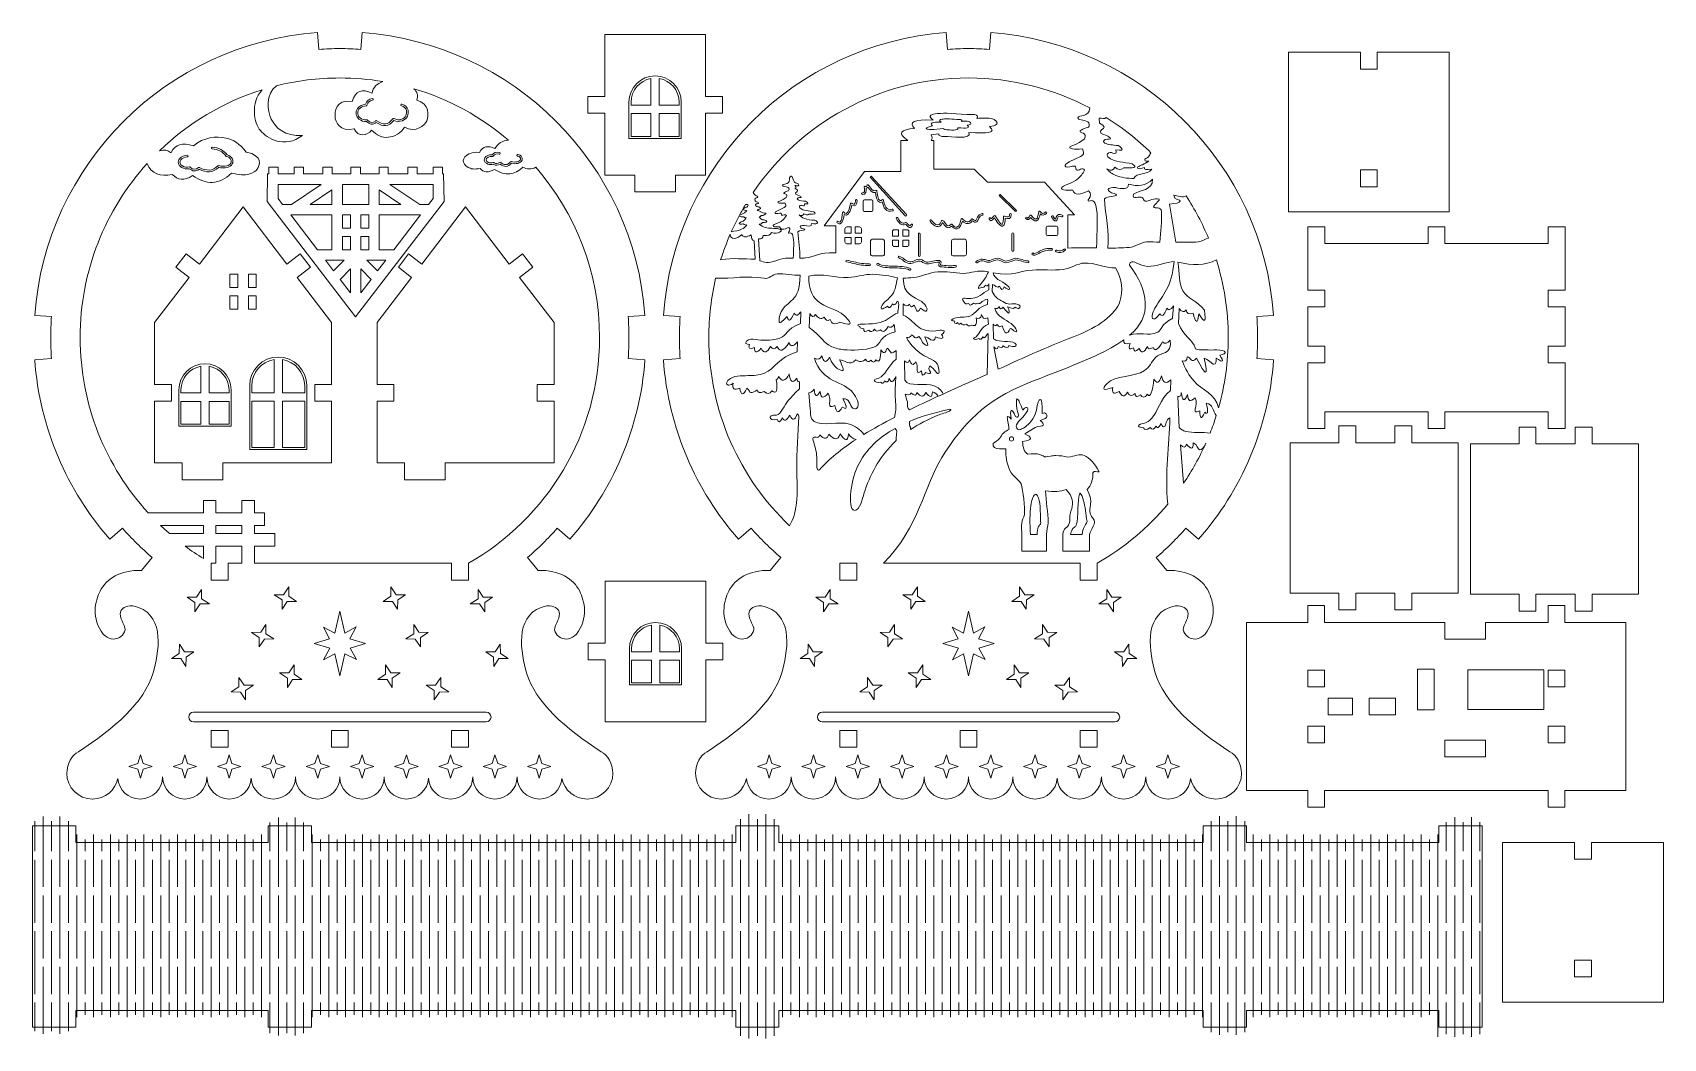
# Model space of a CAD drawing. Header units: centimetres. Extents: x -21.8 to 7.3, y -15.7 to 2.2.
import ezdxf

# ---------------------------------------------------------------- set-up
doc = ezdxf.new("R2010")
doc.units = ezdxf.units.CM
doc.header["$MEASUREMENT"] = 0
doc.layers.add('layer 1', color=7, linetype='Continuous')

msp = doc.modelspace()

# ---------------------------------------------------------------- linework, layer by layer
at = {"layer": 'layer 1', "color": 250, "lineweight": 9}
for points, knots in [([(-12.40939, -6.62637), (-12.40939, -6.62637), (-12.18382, -6.82414), (-12.18382, -6.82414), (-12.18382, -6.82414), (-11.42282, -5.95613), (-10.93253, -4.84483), (-10.84481, -3.62211), (-10.84481, -3.62211), (-10.84481, -3.62211), (-11.14405, -3.60064), (-11.14405, -3.60064), (-11.14405, -3.60064), (-11.13516, -3.4768), (-11.13063, -3.35174), (-11.13063, -3.22564), (-11.13063, -3.22564), (-11.13063, -3.09953), (-11.13516, -2.97448), (-11.14405, -2.85064), (-11.14405, -2.85064), (-11.14405, -2.85064), (-10.84481, -2.82917), (-10.84481, -2.82917), (-10.84481, -2.82917), (-11.03852, -0.12916), (-13.19515, 2.02748), (-15.89517, 2.2212), (-15.89517, 2.2212), (-15.89517, 2.2212), (-15.91664, 1.92196), (-15.91664, 1.92196), (-15.91664, 1.92196), (-16.04048, 1.93085), (-16.16554, 1.93538), (-16.29164, 1.93538), (-16.29164, 1.93538), (-16.41775, 1.93538), (-16.5428, 1.93085), (-16.66664, 1.92196), (-16.66664, 1.92196), (-16.66664, 1.92196), (-16.68811, 2.2212), (-16.68811, 2.2212), (-16.68811, 2.2212), (-19.38812, 2.02749), (-21.54476, -0.12916), (-21.73847, -2.82917), (-21.73847, -2.82917), (-21.73847, -2.82917), (-21.43924, -2.85064), (-21.43924, -2.85064), (-21.43924, -2.85064), (-21.44812, -2.97448), (-21.45265, -3.09953), (-21.45265, -3.22564), (-21.45265, -3.22564), (-21.45265, -3.35174), (-21.44812, -3.4768), (-21.43924, -3.60064), (-21.43924, -3.60064), (-21.43924, -3.60064), (-21.73847, -3.62211), (-21.73847, -3.62211), (-21.73847, -3.62211), (-21.65074, -4.84483), (-21.16046, -5.95612), (-20.39947, -6.82414), (-20.39947, -6.82414), (-20.39947, -6.82414), (-20.17389, -6.62636), (-20.17389, -6.62636), (-20.17389, -6.62636), (-20.00887, -6.81459), (-19.83038, -6.99072), (-19.63993, -7.15324), (-19.63993, -7.15324), (-19.63993, -7.15324), (-19.83466, -7.38145), (-19.83466, -7.38145), (-19.83466, -7.38145), (-20.20875, -7.3731), (-20.46206, -7.5321), (-20.57314, -7.75216), (-20.57314, -7.75216), (-20.66296, -7.93007), (-20.7307, -8.23858), (-20.51713, -8.51839), (-20.51713, -8.51839), (-20.42722, -8.61475), (-20.31253, -8.6228), (-20.24623, -8.58992), (-20.24623, -8.58992), (-20.19085, -8.56247), (-20.08651, -8.48128), (-20.14012, -8.36558), (-20.14012, -8.36558), (-20.21379, -8.23374), (-20.23372, -8.13554), (-20.18475, -8.08052), (-20.18475, -8.08052), (-20.14158, -8.03201), (-20.03689, -7.98331), (-19.88414, -8.04213), (-19.88414, -8.04213), (-19.41031, -8.22256), (-19.52285, -8.85833), (-19.62638, -9.21283), (-19.62638, -9.21283), (-19.7825, -9.74735), (-20.32435, -10.20252), (-20.95953, -10.62185), (-20.95953, -10.62185), (-21.07102, -10.68128), (-21.16606, -10.83174), (-21.16606, -11.00439), (-21.16606, -11.00439), (-21.16606, -11.25865), (-20.95994, -11.46476), (-20.70568, -11.46476), (-20.70568, -11.46476), (-20.483, -11.46476), (-20.29724, -11.30666), (-20.25454, -11.09659), (-20.25454, -11.09659), (-20.24028, -11.30228), (-20.06716, -11.46476), (-19.8557, -11.46476), (-19.8557, -11.46476), (-19.63491, -11.46476), (-19.45591, -11.28761), (-19.45591, -11.06907), (-19.45591, -11.06907), (-19.45591, -11.28761), (-19.27876, -11.46476), (-19.06022, -11.46476), (-19.06022, -11.46476), (-18.84169, -11.46476), (-18.66453, -11.28761), (-18.66453, -11.06907), (-18.66453, -11.06907), (-18.66453, -11.28761), (-18.48738, -11.46476), (-18.26884, -11.46476), (-18.26884, -11.46476), (-18.05785, -11.46476), (-17.88541, -11.29961), (-17.87377, -11.09153), (-17.87377, -11.09153), (-17.86214, -11.29961), (-17.68971, -11.46476), (-17.47871, -11.46476), (-17.47871, -11.46476), (-17.26018, -11.46476), (-17.08302, -11.28761), (-17.08302, -11.06907), (-17.08302, -11.06907), (-17.08302, -11.28761), (-16.90586, -11.46476), (-16.68733, -11.46476), (-16.68733, -11.46476), (-16.4688, -11.46476), (-16.29164, -11.28761), (-16.29164, -11.06907), (-16.29164, -11.06907), (-16.29164, -11.28761), (-16.11448, -11.46476), (-15.89595, -11.46476), (-15.89595, -11.46476), (-15.67742, -11.46476), (-15.50026, -11.28761), (-15.50026, -11.06907), (-15.50026, -11.06907), (-15.50026, -11.28761), (-15.32311, -11.46476), (-15.10457, -11.46476), (-15.10457, -11.46476), (-14.89357, -11.46476), (-14.72114, -11.29961), (-14.70951, -11.09153), (-14.70951, -11.09153), (-14.69788, -11.29961), (-14.52544, -11.46476), (-14.31444, -11.46476), (-14.31444, -11.46476), (-14.0959, -11.46476), (-13.91875, -11.28761), (-13.91875, -11.06907), (-13.91875, -11.06907), (-13.91875, -11.28761), (-13.7416, -11.46476), (-13.52306, -11.46476), (-13.52306, -11.46476), (-13.30453, -11.46476), (-13.12737, -11.28761), (-13.12737, -11.06907), (-13.12737, -11.06907), (-13.12737, -11.28761), (-12.94837, -11.46476), (-12.72758, -11.46476), (-12.72758, -11.46476), (-12.51613, -11.46476), (-12.343, -11.30228), (-12.32874, -11.09659), (-12.32874, -11.09659), (-12.28604, -11.30666), (-12.10028, -11.46476), (-11.8776, -11.46476), (-11.8776, -11.46476), (-11.62334, -11.46476), (-11.41723, -11.25865), (-11.41723, -11.00439), (-11.41723, -11.00439), (-11.41723, -10.83174), (-11.51227, -10.68128), (-11.62375, -10.62185), (-11.62375, -10.62185), (-12.25893, -10.20252), (-12.80078, -9.74735), (-12.9569, -9.21283), (-12.9569, -9.21283), (-13.06043, -8.85833), (-13.17297, -8.22256), (-12.69914, -8.04213), (-12.69914, -8.04213), (-12.54639, -7.98331), (-12.4417, -8.03201), (-12.39853, -8.08052), (-12.39853, -8.08052), (-12.34957, -8.13554), (-12.36949, -8.23374), (-12.44316, -8.36558), (-12.44316, -8.36558), (-12.49677, -8.48128), (-12.39244, -8.56247), (-12.33706, -8.58992), (-12.33706, -8.58992), (-12.27075, -8.6228), (-12.15607, -8.61475), (-12.06615, -8.51839), (-12.06615, -8.51839), (-11.85258, -8.23858), (-11.92033, -7.93007), (-12.01014, -7.75216), (-12.01014, -7.75216), (-12.12122, -7.5321), (-12.37453, -7.3731), (-12.74862, -7.38145), (-12.74862, -7.38145), (-12.74862, -7.38145), (-12.94336, -7.15324), (-12.94336, -7.15324), (-12.94336, -7.15324), (-12.75291, -6.99073), (-12.57442, -6.81459), (-12.40939, -6.62637)], [0, 0, 0, 0, 0.01538462, 0.01538462, 0.01538462, 0.01538462, 0.03076923, 0.03076923, 0.03076923, 0.03076923, 0.04615385, 0.04615385, 0.04615385, 0.04615385, 0.06153846, 0.06153846, 0.06153846, 0.06153846, 0.07692308, 0.07692308, 0.07692308, 0.07692308, 0.09230769, 0.09230769, 0.09230769, 0.09230769, 0.10769231, 0.10769231, 0.10769231, 0.10769231, 0.12307692, 0.12307692, 0.12307692, 0.12307692, 0.13846154, 0.13846154, 0.13846154, 0.13846154, 0.15384615, 0.15384615, 0.15384615, 0.15384615, 0.16923077, 0.16923077, 0.16923077, 0.16923077, 0.18461538, 0.18461538, 0.18461538, 0.18461538, 0.2, 0.2, 0.2, 0.2, 0.21538462, 0.21538462, 0.21538462, 0.21538462, 0.23076923, 0.23076923, 0.23076923, 0.23076923, 0.24615385, 0.24615385, 0.24615385, 0.24615385, 0.26153846, 0.26153846, 0.26153846, 0.26153846, 0.27692308, 0.27692308, 0.27692308, 0.27692308, 0.29230769, 0.29230769, 0.29230769, 0.29230769, 0.30769231, 0.30769231, 0.30769231, 0.30769231, 0.32307692, 0.32307692, 0.32307692, 0.32307692, 0.33846154, 0.33846154, 0.33846154, 0.33846154, 0.35384615, 0.35384615, 0.35384615, 0.35384615, 0.36923077, 0.36923077, 0.36923077, 0.36923077, 0.38461538, 0.38461538, 0.38461538, 0.38461538, 0.4, 0.4, 0.4, 0.4, 0.41538462, 0.41538462, 0.41538462, 0.41538462, 0.43076923, 0.43076923, 0.43076923, 0.43076923, 0.44615385, 0.44615385, 0.44615385, 0.44615385, 0.46153846, 0.46153846, 0.46153846, 0.46153846, 0.47692308, 0.47692308, 0.47692308, 0.47692308, 0.49230769, 0.49230769, 0.49230769, 0.49230769, 0.50769231, 0.50769231, 0.50769231, 0.50769231, 0.52307692, 0.52307692, 0.52307692, 0.52307692, 0.53846154, 0.53846154, 0.53846154, 0.53846154, 0.55384615, 0.55384615, 0.55384615, 0.55384615, 0.56923077, 0.56923077, 0.56923077, 0.56923077, 0.58461538, 0.58461538, 0.58461538, 0.58461538, 0.6, 0.6, 0.6, 0.6, 0.61538462, 0.61538462, 0.61538462, 0.61538462, 0.63076923, 0.63076923, 0.63076923, 0.63076923, 0.64615385, 0.64615385, 0.64615385, 0.64615385, 0.66153846, 0.66153846, 0.66153846, 0.66153846, 0.67692308, 0.67692308, 0.67692308, 0.67692308, 0.69230769, 0.69230769, 0.69230769, 0.69230769, 0.70769231, 0.70769231, 0.70769231, 0.70769231, 0.72307692, 0.72307692, 0.72307692, 0.72307692, 0.73846154, 0.73846154, 0.73846154, 0.73846154, 0.75384615, 0.75384615, 0.75384615, 0.75384615, 0.76923077, 0.76923077, 0.76923077, 0.76923077, 0.78461538, 0.78461538, 0.78461538, 0.78461538, 0.8, 0.8, 0.8, 0.8, 0.81538462, 0.81538462, 0.81538462, 0.81538462, 0.83076923, 0.83076923, 0.83076923, 0.83076923, 0.84615385, 0.84615385, 0.84615385, 0.84615385, 0.86153846, 0.86153846, 0.86153846, 0.86153846, 0.87692308, 0.87692308, 0.87692308, 0.87692308, 0.89230769, 0.89230769, 0.89230769, 0.89230769, 0.90769231, 0.90769231, 0.90769231, 0.90769231, 0.92307692, 0.92307692, 0.92307692, 0.92307692, 0.93846154, 0.93846154, 0.93846154, 0.93846154, 0.95384615, 0.95384615, 0.95384615, 0.95384615, 0.96923077, 0.96923077, 0.96923077, 0.96923077, 1, 1, 1, 1]), ([(-11.56329, 2.18454), (-11.56329, 2.18454), (-9.76329, 2.18454), (-9.76329, 2.18454), (-9.76329, 2.18454), (-9.76329, 2.18454), (-9.76329, 1.08041), (-9.76329, 1.08041), (-9.76329, 1.08041), (-9.76329, 1.08041), (-9.46329, 1.08041), (-9.46329, 1.08041), (-9.46329, 1.08041), (-9.46329, 1.08041), (-9.46329, 0.78041), (-9.46329, 0.78041), (-9.46329, 0.78041), (-9.46329, 0.78041), (-9.76329, 0.78041), (-9.76329, 0.78041), (-9.76329, 0.78041), (-9.76329, 0.78041), (-9.76329, -0.32371), (-9.76329, -0.32371), (-9.76329, -0.32371), (-9.76329, -0.32371), (-10.30053, -0.32371), (-10.30053, -0.32371), (-10.30053, -0.32371), (-10.30053, -0.32371), (-10.30053, -0.62371), (-10.30053, -0.62371), (-10.30053, -0.62371), (-10.30053, -0.62371), (-11.02605, -0.62371), (-11.02605, -0.62371), (-11.02605, -0.62371), (-11.02605, -0.62371), (-11.02605, -0.32371), (-11.02605, -0.32371), (-11.02605, -0.32371), (-11.02605, -0.32371), (-11.56329, -0.32371), (-11.56329, -0.32371), (-11.56329, -0.32371), (-11.56329, -0.32371), (-11.56329, 0.78041), (-11.56329, 0.78041), (-11.56329, 0.78041), (-11.56329, 0.78041), (-11.86329, 0.78041), (-11.86329, 0.78041), (-11.86329, 0.78041), (-11.86329, 0.78041), (-11.86329, 1.08041), (-11.86329, 1.08041), (-11.86329, 1.08041), (-11.86329, 1.08041), (-11.56329, 1.08041), (-11.56329, 1.08041), (-11.56329, 1.08041), (-11.56329, 1.08041), (-11.56329, 2.18454), (-11.56329, 2.18454)], [0, 0, 0, 0, 0.05882353, 0.05882353, 0.05882353, 0.05882353, 0.11764706, 0.11764706, 0.11764706, 0.11764706, 0.17647059, 0.17647059, 0.17647059, 0.17647059, 0.23529412, 0.23529412, 0.23529412, 0.23529412, 0.29411765, 0.29411765, 0.29411765, 0.29411765, 0.35294118, 0.35294118, 0.35294118, 0.35294118, 0.41176471, 0.41176471, 0.41176471, 0.41176471, 0.47058824, 0.47058824, 0.47058824, 0.47058824, 0.52941176, 0.52941176, 0.52941176, 0.52941176, 0.58823529, 0.58823529, 0.58823529, 0.58823529, 0.64705882, 0.64705882, 0.64705882, 0.64705882, 0.70588235, 0.70588235, 0.70588235, 0.70588235, 0.76470588, 0.76470588, 0.76470588, 0.76470588, 0.82352941, 0.82352941, 0.82352941, 0.82352941, 0.88235294, 0.88235294, 0.88235294, 0.88235294, 1, 1, 1, 1]), ([(-1.18615, -6.62637), (-1.18615, -6.62637), (-0.96057, -6.82414), (-0.96057, -6.82414), (-0.96057, -6.82414), (-0.19957, -5.95613), (0.29072, -4.84483), (0.37844, -3.62211), (0.37844, -3.62211), (0.37844, -3.62211), (0.0792, -3.60064), (0.0792, -3.60064), (0.0792, -3.60064), (0.08809, -3.4768), (0.09262, -3.35174), (0.09262, -3.22564), (0.09262, -3.22564), (0.09262, -3.09953), (0.08809, -2.97448), (0.0792, -2.85064), (0.0792, -2.85064), (0.0792, -2.85064), (0.37844, -2.82917), (0.37844, -2.82917), (0.37844, -2.82917), (0.18473, -0.12916), (-1.97191, 2.02748), (-4.67192, 2.2212), (-4.67192, 2.2212), (-4.67192, 2.2212), (-4.69339, 1.92196), (-4.69339, 1.92196), (-4.69339, 1.92196), (-4.81723, 1.93085), (-4.94229, 1.93538), (-5.06839, 1.93538), (-5.06839, 1.93538), (-5.1945, 1.93538), (-5.31955, 1.93085), (-5.44339, 1.92196), (-5.44339, 1.92196), (-5.44339, 1.92196), (-5.46487, 2.2212), (-5.46487, 2.2212), (-5.46487, 2.2212), (-8.16487, 2.02749), (-10.32151, -0.12916), (-10.51522, -2.82917), (-10.51522, -2.82917), (-10.51522, -2.82917), (-10.216, -2.85064), (-10.216, -2.85064), (-10.216, -2.85064), (-10.22488, -2.97448), (-10.22941, -3.09953), (-10.22941, -3.22564), (-10.22941, -3.22564), (-10.22941, -3.35174), (-10.22488, -3.4768), (-10.216, -3.60064), (-10.216, -3.60064), (-10.216, -3.60064), (-10.51522, -3.62211), (-10.51522, -3.62211), (-10.51522, -3.62211), (-10.4275, -4.84483), (-9.93721, -5.95612), (-9.17622, -6.82414), (-9.17622, -6.82414), (-9.17622, -6.82414), (-8.95064, -6.62636), (-8.95064, -6.62636), (-8.95064, -6.62636), (-8.78562, -6.81459), (-8.60713, -6.99072), (-8.41668, -7.15324), (-8.41668, -7.15324), (-8.41668, -7.15324), (-8.61142, -7.38145), (-8.61142, -7.38145), (-8.61142, -7.38145), (-8.9855, -7.3731), (-9.23881, -7.5321), (-9.3499, -7.75216), (-9.3499, -7.75216), (-9.43971, -7.93007), (-9.50746, -8.23858), (-9.29389, -8.51839), (-9.29389, -8.51839), (-9.20397, -8.61475), (-9.08929, -8.6228), (-9.02298, -8.58992), (-9.02298, -8.58992), (-8.9676, -8.56247), (-8.86327, -8.48128), (-8.91688, -8.36558), (-8.91688, -8.36558), (-8.99054, -8.23374), (-9.01047, -8.13554), (-8.9615, -8.08052), (-8.9615, -8.08052), (-8.91833, -8.03201), (-8.81365, -7.98331), (-8.66089, -8.04213), (-8.66089, -8.04213), (-8.18707, -8.22256), (-8.2996, -8.85833), (-8.40313, -9.21283), (-8.40313, -9.21283), (-8.55925, -9.74735), (-9.10111, -10.20252), (-9.73628, -10.62185), (-9.73628, -10.62185), (-9.84777, -10.68128), (-9.94281, -10.83174), (-9.94281, -11.00439), (-9.94281, -11.00439), (-9.94281, -11.25865), (-9.73669, -11.46476), (-9.48244, -11.46476), (-9.48244, -11.46476), (-9.25975, -11.46476), (-9.07399, -11.30666), (-9.0313, -11.09659), (-9.0313, -11.09659), (-9.01703, -11.30228), (-8.84391, -11.46476), (-8.63245, -11.46476), (-8.63245, -11.46476), (-8.41166, -11.46476), (-8.23267, -11.28761), (-8.23267, -11.06907), (-8.23267, -11.06907), (-8.23267, -11.28761), (-8.05551, -11.46476), (-7.83697, -11.46476), (-7.83697, -11.46476), (-7.61844, -11.46476), (-7.44128, -11.28761), (-7.44128, -11.06907), (-7.44128, -11.06907), (-7.44128, -11.28761), (-7.26413, -11.46476), (-7.0456, -11.46476), (-7.0456, -11.46476), (-6.8346, -11.46476), (-6.66216, -11.29961), (-6.65053, -11.09153), (-6.65053, -11.09153), (-6.63889, -11.29961), (-6.46646, -11.46476), (-6.25546, -11.46476), (-6.25546, -11.46476), (-6.03693, -11.46476), (-5.85977, -11.28761), (-5.85977, -11.06907), (-5.85977, -11.06907), (-5.85977, -11.28761), (-5.68261, -11.46476), (-5.46409, -11.46476), (-5.46409, -11.46476), (-5.24555, -11.46476), (-5.06839, -11.28761), (-5.06839, -11.06907), (-5.06839, -11.06907), (-5.06839, -11.28761), (-4.89124, -11.46476), (-4.6727, -11.46476), (-4.6727, -11.46476), (-4.45417, -11.46476), (-4.27702, -11.28761), (-4.27702, -11.06907), (-4.27702, -11.06907), (-4.27702, -11.28761), (-4.09986, -11.46476), (-3.88132, -11.46476), (-3.88132, -11.46476), (-3.67033, -11.46476), (-3.49789, -11.29961), (-3.48626, -11.09153), (-3.48626, -11.09153), (-3.47463, -11.29961), (-3.30219, -11.46476), (-3.09119, -11.46476), (-3.09119, -11.46476), (-2.87266, -11.46476), (-2.69551, -11.28761), (-2.69551, -11.06907), (-2.69551, -11.06907), (-2.69551, -11.28761), (-2.51835, -11.46476), (-2.29981, -11.46476), (-2.29981, -11.46476), (-2.08128, -11.46476), (-1.90412, -11.28761), (-1.90412, -11.06907), (-1.90412, -11.06907), (-1.90412, -11.28761), (-1.72513, -11.46476), (-1.50433, -11.46476), (-1.50433, -11.46476), (-1.29288, -11.46476), (-1.11976, -11.30228), (-1.10549, -11.09659), (-1.10549, -11.09659), (-1.06279, -11.30666), (-0.87703, -11.46476), (-0.65435, -11.46476), (-0.65435, -11.46476), (-0.40009, -11.46476), (-0.19398, -11.25865), (-0.19398, -11.00439), (-0.19398, -11.00439), (-0.19398, -10.83174), (-0.28902, -10.68128), (-0.40051, -10.62185), (-0.40051, -10.62185), (-1.03568, -10.20252), (-1.57753, -9.74735), (-1.73365, -9.21283), (-1.73365, -9.21283), (-1.83718, -8.85833), (-1.94972, -8.22256), (-1.47589, -8.04213), (-1.47589, -8.04213), (-1.32314, -7.98331), (-1.21846, -8.03201), (-1.17529, -8.08052), (-1.17529, -8.08052), (-1.12632, -8.13554), (-1.14625, -8.23374), (-1.21991, -8.36558), (-1.21991, -8.36558), (-1.27352, -8.48128), (-1.16919, -8.56247), (-1.11381, -8.58992), (-1.11381, -8.58992), (-1.0475, -8.6228), (-0.93282, -8.61475), (-0.8429, -8.51839), (-0.8429, -8.51839), (-0.62933, -8.23858), (-0.69708, -7.93007), (-0.78689, -7.75216), (-0.78689, -7.75216), (-0.89797, -7.5321), (-1.15129, -7.3731), (-1.52537, -7.38145), (-1.52537, -7.38145), (-1.52537, -7.38145), (-1.72011, -7.15324), (-1.72011, -7.15324), (-1.72011, -7.15324), (-1.52966, -6.99073), (-1.35117, -6.81459), (-1.18615, -6.62637)], [0, 0, 0, 0, 0.01538462, 0.01538462, 0.01538462, 0.01538462, 0.03076923, 0.03076923, 0.03076923, 0.03076923, 0.04615385, 0.04615385, 0.04615385, 0.04615385, 0.06153846, 0.06153846, 0.06153846, 0.06153846, 0.07692308, 0.07692308, 0.07692308, 0.07692308, 0.09230769, 0.09230769, 0.09230769, 0.09230769, 0.10769231, 0.10769231, 0.10769231, 0.10769231, 0.12307692, 0.12307692, 0.12307692, 0.12307692, 0.13846154, 0.13846154, 0.13846154, 0.13846154, 0.15384615, 0.15384615, 0.15384615, 0.15384615, 0.16923077, 0.16923077, 0.16923077, 0.16923077, 0.18461538, 0.18461538, 0.18461538, 0.18461538, 0.2, 0.2, 0.2, 0.2, 0.21538462, 0.21538462, 0.21538462, 0.21538462, 0.23076923, 0.23076923, 0.23076923, 0.23076923, 0.24615385, 0.24615385, 0.24615385, 0.24615385, 0.26153846, 0.26153846, 0.26153846, 0.26153846, 0.27692308, 0.27692308, 0.27692308, 0.27692308, 0.29230769, 0.29230769, 0.29230769, 0.29230769, 0.30769231, 0.30769231, 0.30769231, 0.30769231, 0.32307692, 0.32307692, 0.32307692, 0.32307692, 0.33846154, 0.33846154, 0.33846154, 0.33846154, 0.35384615, 0.35384615, 0.35384615, 0.35384615, 0.36923077, 0.36923077, 0.36923077, 0.36923077, 0.38461538, 0.38461538, 0.38461538, 0.38461538, 0.4, 0.4, 0.4, 0.4, 0.41538462, 0.41538462, 0.41538462, 0.41538462, 0.43076923, 0.43076923, 0.43076923, 0.43076923, 0.44615385, 0.44615385, 0.44615385, 0.44615385, 0.46153846, 0.46153846, 0.46153846, 0.46153846, 0.47692308, 0.47692308, 0.47692308, 0.47692308, 0.49230769, 0.49230769, 0.49230769, 0.49230769, 0.50769231, 0.50769231, 0.50769231, 0.50769231, 0.52307692, 0.52307692, 0.52307692, 0.52307692, 0.53846154, 0.53846154, 0.53846154, 0.53846154, 0.55384615, 0.55384615, 0.55384615, 0.55384615, 0.56923077, 0.56923077, 0.56923077, 0.56923077, 0.58461538, 0.58461538, 0.58461538, 0.58461538, 0.6, 0.6, 0.6, 0.6, 0.61538462, 0.61538462, 0.61538462, 0.61538462, 0.63076923, 0.63076923, 0.63076923, 0.63076923, 0.64615385, 0.64615385, 0.64615385, 0.64615385, 0.66153846, 0.66153846, 0.66153846, 0.66153846, 0.67692308, 0.67692308, 0.67692308, 0.67692308, 0.69230769, 0.69230769, 0.69230769, 0.69230769, 0.70769231, 0.70769231, 0.70769231, 0.70769231, 0.72307692, 0.72307692, 0.72307692, 0.72307692, 0.73846154, 0.73846154, 0.73846154, 0.73846154, 0.75384615, 0.75384615, 0.75384615, 0.75384615, 0.76923077, 0.76923077, 0.76923077, 0.76923077, 0.78461538, 0.78461538, 0.78461538, 0.78461538, 0.8, 0.8, 0.8, 0.8, 0.81538462, 0.81538462, 0.81538462, 0.81538462, 0.83076923, 0.83076923, 0.83076923, 0.83076923, 0.84615385, 0.84615385, 0.84615385, 0.84615385, 0.86153846, 0.86153846, 0.86153846, 0.86153846, 0.87692308, 0.87692308, 0.87692308, 0.87692308, 0.89230769, 0.89230769, 0.89230769, 0.89230769, 0.90769231, 0.90769231, 0.90769231, 0.90769231, 0.92307692, 0.92307692, 0.92307692, 0.92307692, 0.93846154, 0.93846154, 0.93846154, 0.93846154, 0.95384615, 0.95384615, 0.95384615, 0.95384615, 0.96923077, 0.96923077, 0.96923077, 0.96923077, 1, 1, 1, 1]), ([(2.22945, 1.87005), (2.22945, 1.87005), (3.51415, 1.87004), (3.51415, 1.87004), (3.51415, 1.87004), (3.51415, 1.87004), (3.51417, -0.9799), (3.51417, -0.9799), (3.51417, -0.9799), (3.51417, -0.9799), (0.64474, -0.97989), (0.64474, -0.97989), (0.64474, -0.97989), (0.64474, -0.97989), (0.64473, 1.87007), (0.64473, 1.87007), (0.64473, 1.87007), (0.64473, 1.87007), (1.92945, 1.87005), (1.92945, 1.87005), (1.92945, 1.87005), (1.92945, 1.87005), (1.92945, 1.57005), (1.92945, 1.57005), (1.92945, 1.57005), (1.92945, 1.57005), (2.22945, 1.57006), (2.22945, 1.57006), (2.22945, 1.57006), (2.22945, 1.57006), (2.22945, 1.87005), (2.22945, 1.87005)], [0, 0, 0, 0, 0.11111111, 0.11111111, 0.11111111, 0.11111111, 0.22222222, 0.22222222, 0.22222222, 0.22222222, 0.33333333, 0.33333333, 0.33333333, 0.33333333, 0.44444444, 0.44444444, 0.44444444, 0.44444444, 0.55555556, 0.55555556, 0.55555556, 0.55555556, 0.66666667, 0.66666667, 0.66666667, 0.66666667, 0.77777778, 0.77777778, 0.77777778, 0.77777778, 1, 1, 1, 1]), ([(-13.99657, -7.25433), (-13.99657, -7.25433), (-13.99657, -7.55433), (-13.99657, -7.55433), (-13.99657, -7.55433), (-13.99657, -7.55433), (-14.29657, -7.55433), (-14.29657, -7.55433), (-14.29657, -7.55433), (-14.29657, -7.55433), (-14.29657, -7.25433), (-14.29657, -7.25433), (-14.29657, -7.25433), (-14.29657, -7.25433), (-17.81635, -7.25433), (-17.81635, -7.25433), (-17.81635, -7.25433), (-17.81635, -7.25433), (-17.81635, -6.94984), (-17.81635, -6.94984), (-17.81635, -6.94984), (-17.81635, -6.94984), (-17.45062, -6.94984), (-17.45062, -6.94984), (-17.45062, -6.94984), (-17.45062, -6.94984), (-17.45062, -6.72484), (-17.45062, -6.72484), (-17.45062, -6.72484), (-17.45062, -6.72484), (-17.81635, -6.72484), (-17.81635, -6.72484), (-17.81635, -6.72484), (-17.81635, -6.72484), (-17.81635, -6.57865), (-17.81635, -6.57865), (-17.81635, -6.57865), (-17.81635, -6.57865), (-17.63713, -6.57865), (-17.63713, -6.57865), (-17.63713, -6.57865), (-17.63713, -6.57865), (-17.63713, -6.35365), (-17.63713, -6.35365), (-17.63713, -6.35365), (-17.63713, -6.35365), (-17.81635, -6.35365), (-17.81635, -6.35365), (-17.81635, -6.35365), (-17.81635, -6.35365), (-17.81635, -6.13486), (-17.81635, -6.13486), (-17.81635, -6.13486), (-17.81635, -6.13486), (-18.04135, -6.13486), (-18.04135, -6.13486), (-18.04135, -6.13486), (-18.04135, -6.13486), (-18.04135, -6.35365), (-18.04135, -6.35365), (-18.04135, -6.35365), (-18.04135, -6.35365), (-18.50295, -6.35365), (-18.50295, -6.35365), (-18.50295, -6.35365), (-18.50295, -6.35365), (-18.50295, -6.13486), (-18.50295, -6.13486), (-18.50295, -6.13486), (-18.50295, -6.13486), (-18.72795, -6.13486), (-18.72795, -6.13486), (-18.72795, -6.13486), (-18.72795, -6.13486), (-18.72795, -6.35365), (-18.72795, -6.35365), (-18.72795, -6.35365), (-18.72795, -6.35365), (-19.71313, -6.35365), (-19.71313, -6.35365), (-19.71313, -6.35365), (-20.46745, -5.5291), (-20.92765, -4.43095), (-20.92765, -3.22534), (-20.92765, -3.22534), (-20.92765, -2.02928), (-20.4747, -0.93901), (-19.731, -0.11668), (-19.731, -0.11668), (-19.65533, -0.30546), (-19.49662, -0.35373), (-19.28335, -0.30967), (-19.28335, -0.30967), (-19.1866, -0.41174), (-19.06985, -0.43579), (-18.9202, -0.33149), (-18.9202, -0.33149), (-18.67785, -0.50029), (-18.44488, -0.50005), (-18.22368, -0.28784), (-18.22368, -0.28784), (-17.96404, -0.36301), (-17.80852, -0.28159), (-17.7662, -0.21649), (-17.7662, -0.21649), (-17.72635, -0.15519), (-17.64777, 0.02781), (-17.96571, 0.08721), (-17.96571, 0.08721), (-18.07501, 0.23483), (-18.19462, 0.31169), (-18.32156, 0.33809), (-18.32156, 0.33809), (-18.50362, 0.37596), (-18.71666, 0.35374), (-18.90433, 0.20032), (-18.90433, 0.20032), (-19.09906, 0.26171), (-19.23545, 0.22824), (-19.30318, 0.08324), (-19.30318, 0.08324), (-19.31071, 0.0776), (-19.31074, 0.07493), (-19.31509, 0.07928), (-19.31509, 0.07928), (-19.3602, 0.12182), (-19.42518, 0.13254), (-19.50996, 0.11159), (-19.50996, 0.11159), (-18.99884, 0.60464), (-18.37474, 0.98138), (-17.68029, 1.19911), (-17.68029, 1.19911), (-17.89153, 0.96047), (-17.82595, 0.60614), (-17.70892, 0.47114), (-17.70892, 0.47114), (-17.58862, 0.33238), (-17.28476, 0.14112), (-16.95765, 0.38684), (-16.95765, 0.38684), (-17.27812, 0.36155), (-17.44018, 0.52421), (-17.51674, 0.6778), (-17.51674, 0.6778), (-17.58886, 0.82245), (-17.62002, 1.12409), (-17.42293, 1.27166), (-17.42293, 1.27166), (-17.06086, 1.36245), (-16.68187, 1.41067), (-16.29164, 1.41067), (-16.29164, 1.41067), (-16.03065, 1.41067), (-15.77469, 1.38909), (-15.52545, 1.34765), (-15.52545, 1.34765), (-15.62884, 1.3101), (-15.69863, 1.24525), (-15.71734, 1.13888), (-15.71734, 1.13888), (-15.89942, 1.22592), (-16.01746, 1.17687), (-16.07254, 0.99401), (-16.07254, 0.99401), (-16.38697, 1.03868), (-16.37467, 0.79391), (-16.37597, 0.7162), (-16.37597, 0.7162), (-16.37743, 0.62911), (-16.29072, 0.44084), (-16.03881, 0.50585), (-16.03881, 0.50585), (-15.9718, 0.35082), (-15.79759, 0.3761), (-15.72528, 0.48204), (-15.72528, 0.48204), (-15.64025, 0.3788), (-15.52539, 0.34407), (-15.42837, 0.35187), (-15.42837, 0.35187), (-15.32986, 0.35978), (-15.18574, 0.42374), (-15.13891, 0.53562), (-15.13891, 0.53562), (-14.93056, 0.41917), (-14.77411, 0.56752), (-14.73799, 0.64858), (-14.73799, 0.64858), (-14.70257, 0.72809), (-14.69042, 0.95691), (-14.91865, 1.01484), (-14.91865, 1.01484), (-14.8913, 1.09874), (-14.9067, 1.168), (-14.97196, 1.22013), (-14.97196, 1.22013), (-14.34074, 1.03303), (-13.76572, 0.71515), (-13.27831, 0.29789), (-13.27831, 0.29789), (-13.39142, 0.29477), (-13.46867, 0.23945), (-13.52358, 0.15164), (-13.52358, 0.15164), (-13.64162, 0.20444), (-13.73957, 0.19877), (-13.79941, 0.08219), (-13.79941, 0.08219), (-13.87709, 0.08987), (-13.9393, 0.07671), (-13.986, 0.05453), (-13.986, 0.05453), (-14.11643, -0.00741), (-14.12362, -0.11554), (-14.00045, -0.18529), (-14.00045, -0.18529), (-13.95415, -0.21153), (-13.8865, -0.22571), (-13.78948, -0.20356), (-13.78948, -0.20356), (-13.72513, -0.27768), (-13.6402, -0.28491), (-13.5335, -0.22142), (-13.5335, -0.22142), (-13.33686, -0.34405), (-13.16922, -0.3217), (-13.0255, -0.17975), (-13.0255, -0.17975), (-12.9504, -0.22344), (-12.87269, -0.22528), (-12.79231, -0.1843), (-12.79231, -0.1843), (-12.0843, -0.99832), (-11.65563, -2.06177), (-11.65563, -3.22534), (-11.65563, -3.22534), (-11.65563, -4.95078), (-12.59823, -6.45607), (-13.99657, -7.25433)], [0, 0, 0, 0, 0.01639344, 0.01639344, 0.01639344, 0.01639344, 0.03278689, 0.03278689, 0.03278689, 0.03278689, 0.04918033, 0.04918033, 0.04918033, 0.04918033, 0.06557377, 0.06557377, 0.06557377, 0.06557377, 0.08196721, 0.08196721, 0.08196721, 0.08196721, 0.09836066, 0.09836066, 0.09836066, 0.09836066, 0.1147541, 0.1147541, 0.1147541, 0.1147541, 0.13114754, 0.13114754, 0.13114754, 0.13114754, 0.14754098, 0.14754098, 0.14754098, 0.14754098, 0.16393443, 0.16393443, 0.16393443, 0.16393443, 0.18032787, 0.18032787, 0.18032787, 0.18032787, 0.19672131, 0.19672131, 0.19672131, 0.19672131, 0.21311475, 0.21311475, 0.21311475, 0.21311475, 0.2295082, 0.2295082, 0.2295082, 0.2295082, 0.24590164, 0.24590164, 0.24590164, 0.24590164, 0.26229508, 0.26229508, 0.26229508, 0.26229508, 0.27868852, 0.27868852, 0.27868852, 0.27868852, 0.29508197, 0.29508197, 0.29508197, 0.29508197, 0.31147541, 0.31147541, 0.31147541, 0.31147541, 0.32786885, 0.32786885, 0.32786885, 0.32786885, 0.3442623, 0.3442623, 0.3442623, 0.3442623, 0.36065574, 0.36065574, 0.36065574, 0.36065574, 0.37704918, 0.37704918, 0.37704918, 0.37704918, 0.39344262, 0.39344262, 0.39344262, 0.39344262, 0.40983607, 0.40983607, 0.40983607, 0.40983607, 0.42622951, 0.42622951, 0.42622951, 0.42622951, 0.44262295, 0.44262295, 0.44262295, 0.44262295, 0.45901639, 0.45901639, 0.45901639, 0.45901639, 0.47540984, 0.47540984, 0.47540984, 0.47540984, 0.49180328, 0.49180328, 0.49180328, 0.49180328, 0.50819672, 0.50819672, 0.50819672, 0.50819672, 0.52459016, 0.52459016, 0.52459016, 0.52459016, 0.54098361, 0.54098361, 0.54098361, 0.54098361, 0.55737705, 0.55737705, 0.55737705, 0.55737705, 0.57377049, 0.57377049, 0.57377049, 0.57377049, 0.59016393, 0.59016393, 0.59016393, 0.59016393, 0.60655738, 0.60655738, 0.60655738, 0.60655738, 0.62295082, 0.62295082, 0.62295082, 0.62295082, 0.63934426, 0.63934426, 0.63934426, 0.63934426, 0.6557377, 0.6557377, 0.6557377, 0.6557377, 0.67213115, 0.67213115, 0.67213115, 0.67213115, 0.68852459, 0.68852459, 0.68852459, 0.68852459, 0.70491803, 0.70491803, 0.70491803, 0.70491803, 0.72131148, 0.72131148, 0.72131148, 0.72131148, 0.73770492, 0.73770492, 0.73770492, 0.73770492, 0.75409836, 0.75409836, 0.75409836, 0.75409836, 0.7704918, 0.7704918, 0.7704918, 0.7704918, 0.78688525, 0.78688525, 0.78688525, 0.78688525, 0.80327869, 0.80327869, 0.80327869, 0.80327869, 0.81967213, 0.81967213, 0.81967213, 0.81967213, 0.83606557, 0.83606557, 0.83606557, 0.83606557, 0.85245902, 0.85245902, 0.85245902, 0.85245902, 0.86885246, 0.86885246, 0.86885246, 0.86885246, 0.8852459, 0.8852459, 0.8852459, 0.8852459, 0.90163934, 0.90163934, 0.90163934, 0.90163934, 0.91803279, 0.91803279, 0.91803279, 0.91803279, 0.93442623, 0.93442623, 0.93442623, 0.93442623, 0.95081967, 0.95081967, 0.95081967, 0.95081967, 0.96721311, 0.96721311, 0.96721311, 0.96721311, 1, 1, 1, 1]), ([(-10.73829, 1.40224), (-10.93867, 1.3665), (-11.09212, 1.19025), (-11.09212, 0.98003), (-11.09212, 0.98003), (-11.09212, 0.98003), (-11.09212, 0.92607), (-11.09212, 0.92607), (-11.09212, 0.92607), (-11.09212, 0.92607), (-10.73829, 0.92607), (-10.73829, 0.92607), (-10.73829, 0.92607), (-10.73829, 0.92607), (-10.73829, 1.40224), (-10.73829, 1.40224)], [0, 0, 0, 0, 0.2, 0.2, 0.2, 0.2, 0.4, 0.4, 0.4, 0.4, 0.6, 0.6, 0.6, 0.6, 1, 1, 1, 1]), ([(-10.23446, 0.92607), (-10.23446, 0.92607), (-10.23446, 0.98003), (-10.23446, 0.98003), (-10.23446, 0.98003), (-10.23446, 1.19025), (-10.38791, 1.3665), (-10.58829, 1.40224), (-10.58829, 1.40224), (-10.58829, 1.40224), (-10.58829, 0.92607), (-10.58829, 0.92607), (-10.58829, 0.92607), (-10.58829, 0.92607), (-10.23446, 0.92607), (-10.23446, 0.92607)], [0, 0, 0, 0, 0.2, 0.2, 0.2, 0.2, 0.4, 0.4, 0.4, 0.4, 0.6, 0.6, 0.6, 0.6, 1, 1, 1, 1]), ([(-2.78353, -1.62364), (-2.77504, -1.34132), (-2.75138, -1.02104), (-2.79442, -0.86754), (-2.79442, -0.86754), (-2.8105, -0.8102), (-2.83588, -0.77613), (-2.87484, -0.77599), (-2.87484, -0.77599), (-3.03623, -0.82626), (-2.80473, -0.68802), (-2.92445, -0.60533), (-2.92445, -0.60533), (-3.07075, -0.67711), (-3.17834, -0.69168), (-3.20821, -0.59144), (-3.20821, -0.59144), (-3.30452, -0.59723), (-3.37312, -0.59413), (-3.39571, -0.57627), (-3.39571, -0.57627), (-3.44304, -0.53886), (-3.31862, -0.49369), (-3.2934, -0.48471), (-3.2934, -0.48471), (-3.22931, -0.46189), (-3.17149, -0.43223), (-3.12226, -0.39328), (-3.12226, -0.39328), (-3.07039, -0.35224), (-3.02803, -0.30086), (-2.99787, -0.23624), (-2.99787, -0.23624), (-3.02452, -0.17616), (-3.10924, -0.25194), (-3.1438, -0.23191), (-3.1438, -0.23191), (-3.15626, -0.22468), (-3.13938, -0.17123), (-3.17322, -0.16439), (-3.17322, -0.16439), (-3.21621, -0.1557), (-3.31189, -0.19294), (-3.33395, -0.17592), (-3.33395, -0.17592), (-3.3552, -0.15952), (-3.35236, -0.1369), (-3.2977, -0.10362), (-3.2977, -0.10362), (-3.24012, -0.06858), (-3.04558, 0.01688), (-3.02784, 0.03763), (-3.02784, 0.03763), (-3.00778, 0.0611), (-3.00514, 0.0936), (-3.03658, 0.14378), (-3.03658, 0.14378), (-3.19174, 0.1347), (-3.26749, 0.14515), (-3.25947, 0.1762), (-3.25947, 0.1762), (-3.25174, 0.20612), (-3.12848, 0.21153), (-2.99888, 0.32435), (-2.99888, 0.32435), (-2.9872, 0.34989), (-2.98174, 0.37245), (-2.98598, 0.39035), (-2.98598, 0.39035), (-2.98939, 0.40469), (-2.99904, 0.41606), (-3.01674, 0.42357), (-3.01674, 0.42357), (-3.0671, 0.43592), (-3.08384, 0.45002), (-3.07556, 0.46539), (-3.07556, 0.46539), (-3.06453, 0.48589), (-3.00901, 0.50868), (-2.92943, 0.53271), (-2.92943, 0.53271), (-2.90107, 0.54582), (-2.91502, 0.61659), (-2.93747, 0.62893), (-2.93747, 0.62893), (-3.01432, 0.67117), (-3.12093, 0.65528), (-3.11643, 0.70034), (-3.11643, 0.70034), (-3.11083, 0.75628), (-2.91001, 0.69839), (-2.90311, 0.875), (-2.90311, 0.875), (-3.54941, 1.21699), (-4.28629, 1.41067), (-5.06839, 1.41067), (-5.06839, 1.41067), (-6.66871, 1.41067), (-8.07967, 0.59981), (-8.91276, -0.63346), (-8.91276, -0.63346), (-8.89435, -0.6955), (-8.82979, -0.69214), (-8.82857, -0.71571), (-8.82857, -0.71571), (-8.82752, -0.73608), (-8.89393, -0.71492), (-8.88453, -0.76837), (-8.88453, -0.76837), (-8.8765, -0.79286), (-8.8542, -0.79762), (-8.83829, -0.80593), (-8.83829, -0.80593), (-8.81896, -0.81603), (-8.80846, -0.83555), (-8.84236, -0.83429), (-8.84236, -0.83429), (-8.85572, -0.83379), (-8.8688, -0.83392), (-8.87411, -0.85122), (-8.87411, -0.85122), (-8.86293, -0.88412), (-8.83582, -0.88717), (-8.81168, -0.89276), (-8.81168, -0.89276), (-8.7833, -0.89934), (-8.75973, -0.91547), (-8.80017, -0.92965), (-8.80017, -0.92965), (-8.8177, -0.9358), (-8.83771, -0.93662), (-8.83888, -0.95341), (-8.83888, -0.95341), (-8.80333, -0.96475), (-8.77549, -0.98401), (-8.74039, -0.9958), (-8.74039, -0.9958), (-8.70023, -1.00931), (-8.64722, -0.99661), (-8.70512, -1.02935), (-8.70512, -1.02935), (-8.72381, -1.03993), (-8.74477, -1.046), (-8.76843, -1.04666), (-8.76843, -1.04666), (-8.77571, -1.06288), (-8.78828, -1.06916), (-8.80614, -1.06552), (-8.80614, -1.06552), (-8.79445, -1.08821), (-8.77825, -1.10265), (-8.76014, -1.11355), (-8.76014, -1.11355), (-8.74048, -1.12539), (-8.71, -1.12366), (-8.68926, -1.13342), (-8.68926, -1.13342), (-8.63416, -1.15933), (-8.70631, -1.17935), (-8.74561, -1.1707), (-8.74561, -1.1707), (-8.75762, -1.19214), (-8.7779, -1.19952), (-8.80315, -1.19848), (-8.80315, -1.19848), (-8.7733, -1.22762), (-8.73718, -1.24589), (-8.69767, -1.25824), (-8.69767, -1.25824), (-8.62995, -1.27939), (-8.527, -1.26754), (-8.46013, -1.28306), (-8.46013, -1.28306), (-8.41325, -1.29395), (-8.38849, -1.31431), (-8.44112, -1.34512), (-8.44112, -1.34512), (-8.4747, -1.36475), (-8.52457, -1.36365), (-8.58487, -1.34929), (-8.58487, -1.34929), (-8.59751, -1.39271), (-8.64762, -1.4084), (-8.73171, -1.39891), (-8.73171, -1.39891), (-8.73255, -1.45514), (-8.76792, -1.46771), (-8.81902, -1.46042), (-8.81902, -1.46042), (-8.81902, -1.46042), (-8.79521, -1.85332), (-8.79521, -1.85332), (-8.79521, -1.85332), (-8.75587, -1.86635), (-8.71597, -1.87633), (-8.67561, -1.88364), (-8.67561, -1.88364), (-8.58188, -1.90063), (-8.43593, -1.81402), (-8.33794, -1.80745), (-8.33794, -1.80745), (-8.28892, -1.80415), (-8.24213, -1.80425), (-8.19622, -1.80493), (-8.19622, -1.80493), (-8.19075, -1.65227), (-8.18081, -1.48843), (-8.20372, -1.40674), (-8.20372, -1.40674), (-8.21296, -1.37377), (-8.22756, -1.35416), (-8.24997, -1.35409), (-8.24997, -1.35409), (-8.34279, -1.38299), (-8.20964, -1.30348), (-8.2785, -1.25593), (-8.2785, -1.25593), (-8.36264, -1.29721), (-8.42452, -1.30559), (-8.4417, -1.24794), (-8.4417, -1.24794), (-8.49709, -1.25127), (-8.53655, -1.24948), (-8.54954, -1.23922), (-8.54954, -1.23922), (-8.57676, -1.2177), (-8.5052, -1.19172), (-8.4907, -1.18656), (-8.4907, -1.18656), (-8.45383, -1.17343), (-8.42059, -1.15637), (-8.39227, -1.13397), (-8.39227, -1.13397), (-8.36244, -1.11037), (-8.33807, -1.08082), (-8.32072, -1.04365), (-8.32072, -1.04365), (-8.33605, -1.00909), (-8.38478, -1.05268), (-8.40466, -1.04116), (-8.40466, -1.04116), (-8.41182, -1.03701), (-8.40211, -1.00627), (-8.42158, -1.00233), (-8.42158, -1.00233), (-8.4463, -0.99733), (-8.50133, -1.01875), (-8.51402, -1.00896), (-8.51402, -1.00896), (-8.52624, -0.99952), (-8.52461, -0.98652), (-8.49317, -0.96738), (-8.49317, -0.96738), (-8.46005, -0.94723), (-8.34817, -0.89807), (-8.33796, -0.88614), (-8.33796, -0.88614), (-8.32642, -0.87264), (-8.32491, -0.85395), (-8.34299, -0.82509), (-8.34299, -0.82509), (-8.43223, -0.83031), (-8.47579, -0.8243), (-8.47118, -0.80644), (-8.47118, -0.80644), (-8.46673, -0.78924), (-8.39584, -0.78612), (-8.32131, -0.72124), (-8.32131, -0.72124), (-8.31459, -0.70654), (-8.31145, -0.69357), (-8.31389, -0.68327), (-8.31389, -0.68327), (-8.31585, -0.67503), (-8.3214, -0.66849), (-8.33158, -0.66417), (-8.33158, -0.66417), (-8.36054, -0.65707), (-8.37017, -0.64896), (-8.36541, -0.64012), (-8.36541, -0.64012), (-8.35906, -0.62833), (-8.32714, -0.61522), (-8.28136, -0.6014), (-8.28136, -0.6014), (-8.26505, -0.59386), (-8.27308, -0.55315), (-8.28599, -0.54606), (-8.28599, -0.54606), (-8.33018, -0.52177), (-8.3915, -0.53091), (-8.38891, -0.50499), (-8.38891, -0.50499), (-8.3857, -0.47281), (-8.2702, -0.50611), (-8.26623, -0.40453), (-8.26623, -0.40453), (-8.26339, -0.35658), (-8.25123, -0.33989), (-8.23275, -0.34423), (-8.23275, -0.34423), (-8.212, -0.34912), (-8.20552, -0.40411), (-8.17599, -0.44839), (-8.17599, -0.44839), (-8.15927, -0.47347), (-8.10936, -0.46336), (-8.09686, -0.50229), (-8.09686, -0.50229), (-8.11003, -0.52525), (-8.14605, -0.50711), (-8.17064, -0.50953), (-8.17064, -0.50953), (-8.13917, -0.53422), (-8.13502, -0.55165), (-8.16836, -0.55918), (-8.16836, -0.55918), (-8.13826, -0.57396), (-8.12315, -0.58855), (-8.11885, -0.60298), (-8.11885, -0.60298), (-8.11276, -0.62342), (-8.17395, -0.62589), (-8.15353, -0.66361), (-8.15353, -0.66361), (-8.09188, -0.68608), (-8.0596, -0.70371), (-8.05437, -0.71684), (-8.05437, -0.71684), (-8.04982, -0.72826), (-8.0731, -0.72319), (-8.10787, -0.7281), (-8.10787, -0.7281), (-8.11567, -0.7292), (-8.11702, -0.74328), (-8.1267, -0.74407), (-8.1267, -0.74407), (-8.11549, -0.77799), (-8.06413, -0.78064), (-8.01593, -0.78574), (-8.01593, -0.78574), (-7.98313, -0.78921), (-7.96601, -0.78806), (-7.94321, -0.81335), (-7.94321, -0.81335), (-7.91986, -0.83924), (-7.94548, -0.84258), (-7.99773, -0.83366), (-7.99773, -0.83366), (-7.98934, -0.8728), (-8.00313, -0.87943), (-8.02939, -0.86778), (-8.02939, -0.86778), (-8.04727, -0.85984), (-8.07022, -0.85744), (-8.08435, -0.87496), (-8.08435, -0.87496), (-8.09078, -0.88297), (-8.08897, -0.89365), (-8.07991, -0.9067), (-8.07991, -0.9067), (-8.01295, -0.96947), (-7.91404, -0.95464), (-7.8311, -0.97861), (-7.8311, -0.97861), (-7.76812, -1.01608), (-7.81832, -1.02368), (-7.9167, -1.01855), (-7.9167, -1.01855), (-7.94638, -1.04246), (-7.97757, -1.04068), (-8.01028, -1.01284), (-8.01028, -1.01284), (-8.02397, -1.04255), (-8.04721, -1.05505), (-8.09132, -1.02996), (-8.09132, -1.02996), (-8.06677, -1.06107), (-8.03512, -1.08271), (-7.99843, -1.09765), (-7.99843, -1.09765), (-7.94525, -1.1193), (-7.88149, -1.12685), (-7.81342, -1.12868), (-7.81342, -1.12868), (-7.74348, -1.1458), (-7.7414, -1.22412), (-7.86988, -1.18576), (-7.86988, -1.18576), (-7.86563, -1.25224), (-7.93775, -1.23214), (-8.00068, -1.22246), (-8.00068, -1.22246), (-8.03314, -1.21747), (-8.10682, -1.22565), (-8.06305, -1.26367), (-8.06305, -1.26367), (-8.04172, -1.28221), (-7.98632, -1.28517), (-7.99138, -1.29739), (-7.99138, -1.29739), (-7.99993, -1.31806), (-8.08827, -1.30523), (-8.11642, -1.33639), (-8.11642, -1.33639), (-8.10551, -1.49255), (-8.07118, -1.65457), (-8.07841, -1.80619), (-8.07841, -1.80619), (-8.04563, -1.80591), (-8.01265, -1.80466), (-7.97898, -1.80144), (-7.97898, -1.80144), (-7.80148, -1.78444), (-7.76622, -1.69878), (-7.43693, -1.71007), (-7.43693, -1.71007), (-7.43693, -1.71007), (-7.43693, -1.22842), (-7.43693, -1.22842), (-7.43693, -1.22842), (-7.43693, -1.22842), (-7.6453, -1.22842), (-7.6453, -1.22842), (-7.6453, -1.22842), (-7.6453, -1.22842), (-6.92298, -0.25607), (-6.92298, -0.25607), (-6.92298, -0.25607), (-6.92298, -0.25607), (-6.27805, -0.25607), (-6.27805, -0.25607), (-6.27805, -0.25607), (-6.27805, -0.25607), (-6.27805, 0.29558), (-6.27805, 0.29558), (-6.27805, 0.29558), (-6.27805, 0.29558), (-6.15148, 0.29558), (-6.15148, 0.29558), (-6.15148, 0.29558), (-6.34714, 0.42602), (-6.27929, 0.4906), (-6.03044, 0.5099), (-6.03044, 0.5099), (-6.14311, 0.62038), (-6.05203, 0.67527), (-5.69905, 0.65873), (-5.69905, 0.65873), (-5.77879, 0.71687), (-5.771, 0.75549), (-5.66333, 0.77183), (-5.66333, 0.77183), (-5.5639, 0.78692), (-5.37928, 0.78302), (-5.09977, 0.75795), (-5.09977, 0.75795), (-5.01624, 0.76388), (-4.95708, 0.76116), (-4.92723, 0.74807), (-4.92723, 0.74807), (-4.90046, 0.73633), (-4.89725, 0.71623), (-4.92117, 0.68651), (-4.92117, 0.68651), (-4.86331, 0.69278), (-4.80595, 0.69607), (-4.7495, 0.69389), (-4.7495, 0.69389), (-4.68295, 0.69133), (-4.6195, 0.69144), (-4.57362, 0.638), (-4.57362, 0.638), (-4.53454, 0.59251), (-4.57162, 0.55926), (-4.69495, 0.54364), (-4.69495, 0.54364), (-4.55982, 0.43146), (-4.73211, 0.41239), (-5.06008, 0.44045), (-5.06008, 0.44045), (-5.00081, 0.29846), (-5.39212, 0.36931), (-5.48478, 0.36617), (-5.48478, 0.36617), (-5.56591, 0.36343), (-5.60673, 0.3785), (-5.59983, 0.41465), (-5.59983, 0.41465), (-5.59983, 0.41465), (-5.73477, 0.39878), (-5.73477, 0.39878), (-5.73477, 0.39878), (-5.70963, 0.35512), (-5.70964, 0.32073), (-5.73477, 0.29558), (-5.73477, 0.29558), (-5.73477, 0.29558), (-5.68473, 0.29558), (-5.68473, 0.29558), (-5.68473, 0.29558), (-5.68473, 0.29558), (-5.68473, -0.2144), (-5.68473, -0.2144), (-5.68473, -0.2144), (-5.68473, -0.2144), (-4.96837, -0.2144), (-4.96837, -0.2144), (-4.96837, -0.2144), (-4.96837, -0.2144), (-4.73222, -0.45055), (-4.73222, -0.45055), (-4.73222, -0.45055), (-4.73222, -0.45055), (-3.71225, -0.45055), (-3.71225, -0.45055), (-3.71225, -0.45055), (-3.71225, -0.45055), (-3.17845, -1.02998), (-3.17845, -1.02998), (-3.17845, -1.02998), (-3.17845, -1.02998), (-3.29449, -1.02998), (-3.29449, -1.02998), (-3.29449, -1.02998), (-3.29449, -1.02998), (-3.29449, -1.62534), (-3.29449, -1.62534), (-3.29449, -1.62534), (-3.11583, -1.61773), (-2.94808, -1.62087), (-2.78353, -1.62364)], [0, 0, 0, 0, 0.00746269, 0.00746269, 0.00746269, 0.00746269, 0.01492537, 0.01492537, 0.01492537, 0.01492537, 0.02238806, 0.02238806, 0.02238806, 0.02238806, 0.02985075, 0.02985075, 0.02985075, 0.02985075, 0.03731343, 0.03731343, 0.03731343, 0.03731343, 0.04477612, 0.04477612, 0.04477612, 0.04477612, 0.05223881, 0.05223881, 0.05223881, 0.05223881, 0.05970149, 0.05970149, 0.05970149, 0.05970149, 0.06716418, 0.06716418, 0.06716418, 0.06716418, 0.07462687, 0.07462687, 0.07462687, 0.07462687, 0.08208955, 0.08208955, 0.08208955, 0.08208955, 0.08955224, 0.08955224, 0.08955224, 0.08955224, 0.09701493, 0.09701493, 0.09701493, 0.09701493, 0.10447761, 0.10447761, 0.10447761, 0.10447761, 0.1119403, 0.1119403, 0.1119403, 0.1119403, 0.11940299, 0.11940299, 0.11940299, 0.11940299, 0.12686567, 0.12686567, 0.12686567, 0.12686567, 0.13432836, 0.13432836, 0.13432836, 0.13432836, 0.14179104, 0.14179104, 0.14179104, 0.14179104, 0.14925373, 0.14925373, 0.14925373, 0.14925373, 0.15671642, 0.15671642, 0.15671642, 0.15671642, 0.1641791, 0.1641791, 0.1641791, 0.1641791, 0.17164179, 0.17164179, 0.17164179, 0.17164179, 0.17910448, 0.17910448, 0.17910448, 0.17910448, 0.18656716, 0.18656716, 0.18656716, 0.18656716, 0.19402985, 0.19402985, 0.19402985, 0.19402985, 0.20149254, 0.20149254, 0.20149254, 0.20149254, 0.20895522, 0.20895522, 0.20895522, 0.20895522, 0.21641791, 0.21641791, 0.21641791, 0.21641791, 0.2238806, 0.2238806, 0.2238806, 0.2238806, 0.23134328, 0.23134328, 0.23134328, 0.23134328, 0.23880597, 0.23880597, 0.23880597, 0.23880597, 0.24626866, 0.24626866, 0.24626866, 0.24626866, 0.25373134, 0.25373134, 0.25373134, 0.25373134, 0.26119403, 0.26119403, 0.26119403, 0.26119403, 0.26865672, 0.26865672, 0.26865672, 0.26865672, 0.2761194, 0.2761194, 0.2761194, 0.2761194, 0.28358209, 0.28358209, 0.28358209, 0.28358209, 0.29104478, 0.29104478, 0.29104478, 0.29104478, 0.29850746, 0.29850746, 0.29850746, 0.29850746, 0.30597015, 0.30597015, 0.30597015, 0.30597015, 0.31343284, 0.31343284, 0.31343284, 0.31343284, 0.32089552, 0.32089552, 0.32089552, 0.32089552, 0.32835821, 0.32835821, 0.32835821, 0.32835821, 0.3358209, 0.3358209, 0.3358209, 0.3358209, 0.34328358, 0.34328358, 0.34328358, 0.34328358, 0.35074627, 0.35074627, 0.35074627, 0.35074627, 0.35820896, 0.35820896, 0.35820896, 0.35820896, 0.36567164, 0.36567164, 0.36567164, 0.36567164, 0.37313433, 0.37313433, 0.37313433, 0.37313433, 0.38059701, 0.38059701, 0.38059701, 0.38059701, 0.3880597, 0.3880597, 0.3880597, 0.3880597, 0.39552239, 0.39552239, 0.39552239, 0.39552239, 0.40298507, 0.40298507, 0.40298507, 0.40298507, 0.41044776, 0.41044776, 0.41044776, 0.41044776, 0.41791045, 0.41791045, 0.41791045, 0.41791045, 0.42537313, 0.42537313, 0.42537313, 0.42537313, 0.43283582, 0.43283582, 0.43283582, 0.43283582, 0.44029851, 0.44029851, 0.44029851, 0.44029851, 0.44776119, 0.44776119, 0.44776119, 0.44776119, 0.45522388, 0.45522388, 0.45522388, 0.45522388, 0.46268657, 0.46268657, 0.46268657, 0.46268657, 0.47014925, 0.47014925, 0.47014925, 0.47014925, 0.47761194, 0.47761194, 0.47761194, 0.47761194, 0.48507463, 0.48507463, 0.48507463, 0.48507463, 0.49253731, 0.49253731, 0.49253731, 0.49253731, 0.5, 0.5, 0.5, 0.5, 0.50746269, 0.50746269, 0.50746269, 0.50746269, 0.51492537, 0.51492537, 0.51492537, 0.51492537, 0.52238806, 0.52238806, 0.52238806, 0.52238806, 0.52985075, 0.52985075, 0.52985075, 0.52985075, 0.53731343, 0.53731343, 0.53731343, 0.53731343, 0.54477612, 0.54477612, 0.54477612, 0.54477612, 0.55223881, 0.55223881, 0.55223881, 0.55223881, 0.55970149, 0.55970149, 0.55970149, 0.55970149, 0.56716418, 0.56716418, 0.56716418, 0.56716418, 0.57462687, 0.57462687, 0.57462687, 0.57462687, 0.58208955, 0.58208955, 0.58208955, 0.58208955, 0.58955224, 0.58955224, 0.58955224, 0.58955224, 0.59701493, 0.59701493, 0.59701493, 0.59701493, 0.60447761, 0.60447761, 0.60447761, 0.60447761, 0.6119403, 0.6119403, 0.6119403, 0.6119403, 0.61940299, 0.61940299, 0.61940299, 0.61940299, 0.62686567, 0.62686567, 0.62686567, 0.62686567, 0.63432836, 0.63432836, 0.63432836, 0.63432836, 0.64179104, 0.64179104, 0.64179104, 0.64179104, 0.64925373, 0.64925373, 0.64925373, 0.64925373, 0.65671642, 0.65671642, 0.65671642, 0.65671642, 0.6641791, 0.6641791, 0.6641791, 0.6641791, 0.67164179, 0.67164179, 0.67164179, 0.67164179, 0.67910448, 0.67910448, 0.67910448, 0.67910448, 0.68656716, 0.68656716, 0.68656716, 0.68656716, 0.69402985, 0.69402985, 0.69402985, 0.69402985, 0.70149254, 0.70149254, 0.70149254, 0.70149254, 0.70895522, 0.70895522, 0.70895522, 0.70895522, 0.71641791, 0.71641791, 0.71641791, 0.71641791, 0.7238806, 0.7238806, 0.7238806, 0.7238806, 0.73134328, 0.73134328, 0.73134328, 0.73134328, 0.73880597, 0.73880597, 0.73880597, 0.73880597, 0.74626866, 0.74626866, 0.74626866, 0.74626866, 0.75373134, 0.75373134, 0.75373134, 0.75373134, 0.76119403, 0.76119403, 0.76119403, 0.76119403, 0.76865672, 0.76865672, 0.76865672, 0.76865672, 0.7761194, 0.7761194, 0.7761194, 0.7761194, 0.78358209, 0.78358209, 0.78358209, 0.78358209, 0.79104478, 0.79104478, 0.79104478, 0.79104478, 0.79850746, 0.79850746, 0.79850746, 0.79850746, 0.80597015, 0.80597015, 0.80597015, 0.80597015, 0.81343284, 0.81343284, 0.81343284, 0.81343284, 0.82089552, 0.82089552, 0.82089552, 0.82089552, 0.82835821, 0.82835821, 0.82835821, 0.82835821, 0.8358209, 0.8358209, 0.8358209, 0.8358209, 0.84328358, 0.84328358, 0.84328358, 0.84328358, 0.85074627, 0.85074627, 0.85074627, 0.85074627, 0.85820896, 0.85820896, 0.85820896, 0.85820896, 0.86567164, 0.86567164, 0.86567164, 0.86567164, 0.87313433, 0.87313433, 0.87313433, 0.87313433, 0.88059701, 0.88059701, 0.88059701, 0.88059701, 0.8880597, 0.8880597, 0.8880597, 0.8880597, 0.89552239, 0.89552239, 0.89552239, 0.89552239, 0.90298507, 0.90298507, 0.90298507, 0.90298507, 0.91044776, 0.91044776, 0.91044776, 0.91044776, 0.91791045, 0.91791045, 0.91791045, 0.91791045, 0.92537313, 0.92537313, 0.92537313, 0.92537313, 0.93283582, 0.93283582, 0.93283582, 0.93283582, 0.94029851, 0.94029851, 0.94029851, 0.94029851, 0.94776119, 0.94776119, 0.94776119, 0.94776119, 0.95522388, 0.95522388, 0.95522388, 0.95522388, 0.96268657, 0.96268657, 0.96268657, 0.96268657, 0.97014925, 0.97014925, 0.97014925, 0.97014925, 0.97761194, 0.97761194, 0.97761194, 0.97761194, 0.98507463, 0.98507463, 0.98507463, 0.98507463, 1, 1, 1, 1]), ([(-15.33045, 0.65458), (-15.41686, 0.53726), (-15.52446, 0.53413), (-15.64061, 0.61697), (-15.64061, 0.61697), (-15.70149, 0.57143), (-15.76142, 0.58062), (-15.81534, 0.63409), (-15.81534, 0.63409), (-15.86458, 0.63011), (-15.91207, 0.6429), (-15.94963, 0.67628), (-15.94963, 0.67628), (-15.97405, 0.69797), (-15.99715, 0.73257), (-16.00135, 0.76562), (-16.00135, 0.76562), (-16.0059, 0.8015), (-15.9976, 0.8385), (-15.97642, 0.86804), (-15.97642, 0.86804), (-15.94358, 0.91382), (-15.88747, 0.93353), (-15.8335, 0.94112), (-15.8335, 0.94112), (-15.81658, 0.9985), (-15.77275, 1.03043), (-15.71364, 1.04339), (-15.71364, 1.04339), (-15.70557, 1.04515), (-15.69754, 1.04001), (-15.69577, 1.03194), (-15.69577, 1.03194), (-15.69401, 1.02387), (-15.69915, 1.01585), (-15.70722, 1.01408), (-15.70722, 1.01408), (-15.75828, 1.00289), (-15.795, 0.97654), (-15.80693, 0.9242), (-15.80693, 0.9242), (-15.80837, 0.91787), (-15.81341, 0.91336), (-15.81985, 0.91262), (-15.81985, 0.91262), (-15.90031, 0.90344), (-15.98347, 0.86316), (-15.97159, 0.7694), (-15.97159, 0.7694), (-15.96834, 0.74378), (-15.94852, 0.71542), (-15.92971, 0.69871), (-15.92971, 0.69871), (-15.89668, 0.66935), (-15.85469, 0.65966), (-15.81135, 0.66461), (-15.81135, 0.66461), (-15.80652, 0.66517), (-15.80212, 0.66357), (-15.79877, 0.66005), (-15.79877, 0.66005), (-15.75169, 0.61051), (-15.70443, 0.60218), (-15.65062, 0.64731), (-15.65062, 0.64731), (-15.64522, 0.65185), (-15.63763, 0.65205), (-15.63198, 0.64782), (-15.63198, 0.64782), (-15.52258, 0.56579), (-15.42785, 0.56545), (-15.34774, 0.68202), (-15.34774, 0.68202), (-15.34346, 0.68825), (-15.33535, 0.69032), (-15.3286, 0.6869), (-15.3286, 0.6869), (-15.28366, 0.66411), (-15.23316, 0.6575), (-15.18549, 0.67581), (-15.18549, 0.67581), (-15.15767, 0.6865), (-15.1239, 0.71008), (-15.11209, 0.73861), (-15.11209, 0.73861), (-15.10105, 0.76526), (-15.09737, 0.80096), (-15.10352, 0.82906), (-15.10352, 0.82906), (-15.11371, 0.87563), (-15.148, 0.90098), (-15.19246, 0.91305), (-15.19246, 0.91305), (-15.20044, 0.91521), (-15.20518, 0.92348), (-15.20301, 0.93146), (-15.20301, 0.93146), (-15.20085, 0.93943), (-15.19258, 0.94417), (-15.1846, 0.942), (-15.1846, 0.942), (-15.12918, 0.92696), (-15.08685, 0.89318), (-15.07422, 0.83547), (-15.07422, 0.83547), (-15.06676, 0.80138), (-15.07099, 0.75945), (-15.08437, 0.72713), (-15.08437, 0.72713), (-15.09947, 0.69065), (-15.1389, 0.66158), (-15.17473, 0.64781), (-15.17473, 0.64781), (-15.22626, 0.62801), (-15.28092, 0.63262), (-15.33045, 0.65458)], [0, 0, 0, 0, 0.03333333, 0.03333333, 0.03333333, 0.03333333, 0.06666667, 0.06666667, 0.06666667, 0.06666667, 0.1, 0.1, 0.1, 0.1, 0.13333333, 0.13333333, 0.13333333, 0.13333333, 0.16666667, 0.16666667, 0.16666667, 0.16666667, 0.2, 0.2, 0.2, 0.2, 0.23333333, 0.23333333, 0.23333333, 0.23333333, 0.26666667, 0.26666667, 0.26666667, 0.26666667, 0.3, 0.3, 0.3, 0.3, 0.33333333, 0.33333333, 0.33333333, 0.33333333, 0.36666667, 0.36666667, 0.36666667, 0.36666667, 0.4, 0.4, 0.4, 0.4, 0.43333333, 0.43333333, 0.43333333, 0.43333333, 0.46666667, 0.46666667, 0.46666667, 0.46666667, 0.5, 0.5, 0.5, 0.5, 0.53333333, 0.53333333, 0.53333333, 0.53333333, 0.56666667, 0.56666667, 0.56666667, 0.56666667, 0.6, 0.6, 0.6, 0.6, 0.63333333, 0.63333333, 0.63333333, 0.63333333, 0.66666667, 0.66666667, 0.66666667, 0.66666667, 0.7, 0.7, 0.7, 0.7, 0.73333333, 0.73333333, 0.73333333, 0.73333333, 0.76666667, 0.76666667, 0.76666667, 0.76666667, 0.8, 0.8, 0.8, 0.8, 0.83333333, 0.83333333, 0.83333333, 0.83333333, 0.86666667, 0.86666667, 0.86666667, 0.86666667, 0.9, 0.9, 0.9, 0.9, 0.93333333, 0.93333333, 0.93333333, 0.93333333, 1, 1, 1, 1]), ([(-10.73829, 0.36863), (-10.73829, 0.36863), (-10.73829, 0.77607), (-10.73829, 0.77607), (-10.73829, 0.77607), (-10.73829, 0.77607), (-11.09212, 0.77607), (-11.09212, 0.77607), (-11.09212, 0.77607), (-11.09212, 0.77607), (-11.09212, 0.36863), (-11.09212, 0.36863), (-11.09212, 0.36863), (-11.09212, 0.36863), (-10.73829, 0.36863), (-10.73829, 0.36863)], [0, 0, 0, 0, 0.2, 0.2, 0.2, 0.2, 0.4, 0.4, 0.4, 0.4, 0.6, 0.6, 0.6, 0.6, 1, 1, 1, 1]), ([(-10.58829, 0.36863), (-10.58829, 0.36863), (-10.23446, 0.36863), (-10.23446, 0.36863), (-10.23446, 0.36863), (-10.23446, 0.36863), (-10.23446, 0.77607), (-10.23446, 0.77607), (-10.23446, 0.77607), (-10.23446, 0.77607), (-10.58829, 0.77607), (-10.58829, 0.77607), (-10.58829, 0.77607), (-10.58829, 0.77607), (-10.58829, 0.36863), (-10.58829, 0.36863)], [0, 0, 0, 0, 0.2, 0.2, 0.2, 0.2, 0.4, 0.4, 0.4, 0.4, 0.6, 0.6, 0.6, 0.6, 1, 1, 1, 1]), ([(-5.57429, 0.50267), (-5.9391, 0.45319), (-5.82745, 0.54536), (-5.71175, 0.55433), (-5.71175, 0.55433), (-5.76413, 0.60569), (-5.72179, 0.63122), (-5.55768, 0.62353), (-5.55768, 0.62353), (-5.59476, 0.65056), (-5.59114, 0.66851), (-5.54108, 0.6761), (-5.54108, 0.6761), (-5.49485, 0.68312), (-5.40901, 0.68131), (-5.27907, 0.66965), (-5.27907, 0.66965), (-5.24023, 0.67241), (-5.21273, 0.67115), (-5.19886, 0.66506), (-5.19886, 0.66506), (-5.18641, 0.6596), (-5.18492, 0.65026), (-5.19604, 0.63644), (-5.19604, 0.63644), (-5.16914, 0.63936), (-5.14247, 0.64088), (-5.11623, 0.63988), (-5.11623, 0.63988), (-5.08528, 0.63869), (-5.05579, 0.63874), (-5.03446, 0.61389), (-5.03446, 0.61389), (-5.01628, 0.59274), (-5.03353, 0.57728), (-5.09086, 0.57002), (-5.09086, 0.57002), (-5.02804, 0.51787), (-5.10814, 0.509), (-5.26062, 0.52205), (-5.26062, 0.52205), (-5.23306, 0.45603), (-5.41499, 0.48897), (-5.45806, 0.48752), (-5.45806, 0.48752), (-5.49578, 0.48624), (-5.51476, 0.49325), (-5.51155, 0.51005), (-5.51155, 0.51005), (-5.51155, 0.51005), (-5.57429, 0.50267), (-5.57429, 0.50267)], [0, 0, 0, 0, 0.07142857, 0.07142857, 0.07142857, 0.07142857, 0.14285714, 0.14285714, 0.14285714, 0.14285714, 0.21428571, 0.21428571, 0.21428571, 0.21428571, 0.28571429, 0.28571429, 0.28571429, 0.28571429, 0.35714286, 0.35714286, 0.35714286, 0.35714286, 0.42857143, 0.42857143, 0.42857143, 0.42857143, 0.5, 0.5, 0.5, 0.5, 0.57142857, 0.57142857, 0.57142857, 0.57142857, 0.64285714, 0.64285714, 0.64285714, 0.64285714, 0.71428571, 0.71428571, 0.71428571, 0.71428571, 0.78571429, 0.78571429, 0.78571429, 0.78571429, 0.85714286, 0.85714286, 0.85714286, 0.85714286, 1, 1, 1, 1]), ([(-1.81278, 0.0752), (-2.0537, 0.31286), (-2.32052, 0.52436), (-2.60862, 0.70503), (-2.60862, 0.70503), (-2.63154, 0.66512), (-2.69416, 0.69665), (-2.73692, 0.69245), (-2.73692, 0.69245), (-2.73692, 0.69245), (-2.73295, 0.60613), (-2.73295, 0.60613), (-2.73295, 0.60613), (-2.68061, 0.58043), (-2.65435, 0.55506), (-2.64687, 0.52995), (-2.64687, 0.52995), (-2.63629, 0.49442), (-2.74267, 0.49013), (-2.70715, 0.42455), (-2.70715, 0.42455), (-2.59998, 0.38546), (-2.54385, 0.35483), (-2.53475, 0.33199), (-2.53475, 0.33199), (-2.52684, 0.31214), (-2.56733, 0.32095), (-2.62778, 0.31241), (-2.62778, 0.31241), (-2.64133, 0.3105), (-2.64367, 0.28603), (-2.66052, 0.28466), (-2.66052, 0.28466), (-2.64102, 0.22567), (-2.55172, 0.22106), (-2.46793, 0.2122), (-2.46793, 0.2122), (-2.41089, 0.20616), (-2.38113, 0.20816), (-2.34148, 0.16419), (-2.34148, 0.16419), (-2.30087, 0.11917), (-2.34544, 0.11336), (-2.43628, 0.12887), (-2.43628, 0.12887), (-2.4217, 0.06082), (-2.44567, 0.04929), (-2.49132, 0.06955), (-2.49132, 0.06955), (-2.52242, 0.08336), (-2.56232, 0.08753), (-2.58687, 0.05706), (-2.58687, 0.05706), (-2.59807, 0.04315), (-2.59492, 0.02456), (-2.57915, 0.00188), (-2.57915, 0.00188), (-2.46274, -0.10726), (-2.29075, -0.08147), (-2.14655, -0.12314), (-2.14655, -0.12314), (-2.03706, -0.18831), (-2.12433, -0.20152), (-2.29538, -0.19259), (-2.29538, -0.19259), (-2.34699, -0.23416), (-2.40121, -0.23107), (-2.4581, -0.18268), (-2.4581, -0.18268), (-2.4819, -0.23432), (-2.52229, -0.25606), (-2.599, -0.21244), (-2.599, -0.21244), (-2.55631, -0.26653), (-2.50127, -0.30416), (-2.4375, -0.33013), (-2.4375, -0.33013), (-2.34503, -0.36777), (-2.23416, -0.3809), (-2.11582, -0.38408), (-2.11582, -0.38408), (-2.07811, -0.26436), (-1.87174, -0.33712), (-1.79434, -0.21541), (-1.79434, -0.21541), (-1.89652, -0.23734), (-1.94351, -0.22918), (-1.92928, -0.18763), (-1.92928, -0.18763), (-1.98527, -0.20647), (-2.01942, -0.21247), (-2.03521, -0.20771), (-2.03521, -0.20771), (-2.10154, -0.18776), (-1.97292, -0.14231), (-1.96531, -0.13926), (-1.96531, -0.13926), (-1.92331, -0.12241), (-1.88908, -0.09276), (-1.84792, -0.07451), (-1.84792, -0.07451), (-1.88752, -0.07576), (-1.91422, -0.0714), (-1.92241, -0.05903), (-1.92241, -0.05903), (-1.94134, -0.03041), (-1.87692, -0.02617), (-1.85376, 0.00146), (-1.85376, 0.00146), (-1.83433, 0.02467), (-1.83502, 0.05266), (-1.81278, 0.0752)], [0, 0, 0, 0, 0.03448276, 0.03448276, 0.03448276, 0.03448276, 0.06896552, 0.06896552, 0.06896552, 0.06896552, 0.10344828, 0.10344828, 0.10344828, 0.10344828, 0.13793103, 0.13793103, 0.13793103, 0.13793103, 0.17241379, 0.17241379, 0.17241379, 0.17241379, 0.20689655, 0.20689655, 0.20689655, 0.20689655, 0.24137931, 0.24137931, 0.24137931, 0.24137931, 0.27586207, 0.27586207, 0.27586207, 0.27586207, 0.31034483, 0.31034483, 0.31034483, 0.31034483, 0.34482759, 0.34482759, 0.34482759, 0.34482759, 0.37931034, 0.37931034, 0.37931034, 0.37931034, 0.4137931, 0.4137931, 0.4137931, 0.4137931, 0.44827586, 0.44827586, 0.44827586, 0.44827586, 0.48275862, 0.48275862, 0.48275862, 0.48275862, 0.51724138, 0.51724138, 0.51724138, 0.51724138, 0.55172414, 0.55172414, 0.55172414, 0.55172414, 0.5862069, 0.5862069, 0.5862069, 0.5862069, 0.62068966, 0.62068966, 0.62068966, 0.62068966, 0.65517241, 0.65517241, 0.65517241, 0.65517241, 0.68965517, 0.68965517, 0.68965517, 0.68965517, 0.72413793, 0.72413793, 0.72413793, 0.72413793, 0.75862069, 0.75862069, 0.75862069, 0.75862069, 0.79310345, 0.79310345, 0.79310345, 0.79310345, 0.82758621, 0.82758621, 0.82758621, 0.82758621, 0.86206897, 0.86206897, 0.86206897, 0.86206897, 0.89655172, 0.89655172, 0.89655172, 0.89655172, 0.93103448, 0.93103448, 0.93103448, 0.93103448, 1, 1, 1, 1]), ([(-18.30279, 0.03593), (-18.2617, 0.02541), (-18.22586, 0.002), (-18.20976, -0.03893), (-18.20976, -0.03893), (-18.19982, -0.0642), (-18.19793, -0.09942), (-18.21116, -0.12394), (-18.21116, -0.12394), (-18.22734, -0.15393), (-18.26682, -0.17504), (-18.29808, -0.18486), (-18.29808, -0.18486), (-18.34839, -0.20065), (-18.40217, -0.19835), (-18.45243, -0.18382), (-18.45243, -0.18382), (-18.5554, -0.28811), (-18.67767, -0.28033), (-18.80261, -0.21904), (-18.80261, -0.21904), (-18.86305, -0.26175), (-18.92315, -0.25876), (-18.97868, -0.20855), (-18.97868, -0.20855), (-19.02609, -0.21549), (-19.07608, -0.21121), (-19.1174, -0.18514), (-19.1174, -0.18514), (-19.14175, -0.16979), (-19.16617, -0.14356), (-19.17328, -0.11493), (-19.17328, -0.11493), (-19.18052, -0.08577), (-19.16979, -0.05389), (-19.15131, -0.03108), (-19.15131, -0.03108), (-19.1194, 0.00831), (-19.06575, 0.02468), (-19.0173, 0.03066), (-19.0173, 0.03066), (-19.0091, 0.03167), (-19.00159, 0.02581), (-19.00057, 0.01761), (-19.00057, 0.01761), (-18.99956, 0.00941), (-19.00543, 0.0019), (-19.01362, 0.00089), (-19.01362, 0.00089), (-19.05361, -0.00405), (-19.10146, -0.01721), (-19.128, -0.04997), (-19.128, -0.04997), (-19.14043, -0.06531), (-19.14909, -0.08786), (-19.14416, -0.1077), (-19.14416, -0.1077), (-19.13899, -0.1285), (-19.11892, -0.14872), (-19.1014, -0.15977), (-19.1014, -0.15977), (-19.06442, -0.18309), (-19.01833, -0.18501), (-18.97633, -0.1778), (-18.97633, -0.1778), (-18.97147, -0.17696), (-18.96691, -0.17837), (-18.96337, -0.1818), (-18.96337, -0.1818), (-18.91471, -0.22882), (-18.8665, -0.23062), (-18.81328, -0.18963), (-18.81328, -0.18963), (-18.80858, -0.18601), (-18.8026, -0.18546), (-18.79732, -0.18815), (-18.79732, -0.18815), (-18.67899, -0.24837), (-18.56487, -0.26017), (-18.46781, -0.15654), (-18.46781, -0.15654), (-18.46375, -0.1522), (-18.45793, -0.1507), (-18.45228, -0.15251), (-18.45228, -0.15251), (-18.40543, -0.16753), (-18.35443, -0.1711), (-18.30706, -0.15623), (-18.30706, -0.15623), (-18.28407, -0.14902), (-18.2496, -0.13201), (-18.23756, -0.1097), (-18.23756, -0.1097), (-18.22867, -0.0932), (-18.23107, -0.06673), (-18.23768, -0.04991), (-18.23768, -0.04991), (-18.25078, -0.0166), (-18.28175, 0.00058), (-18.31528, 0.00808), (-18.31528, 0.00808), (-18.31924, 0.00896), (-18.32233, 0.01111), (-18.32455, 0.01451), (-18.32455, 0.01451), (-18.38118, 0.10108), (-18.47106, 0.13658), (-18.57133, 0.1457), (-18.57133, 0.1457), (-18.57955, 0.14645), (-18.58566, 0.15377), (-18.58491, 0.16199), (-18.58491, 0.16199), (-18.58416, 0.17022), (-18.57684, 0.17633), (-18.56861, 0.17558), (-18.56861, 0.17558), (-18.46091, 0.16579), (-18.36472, 0.12682), (-18.30279, 0.03593)], [0, 0, 0, 0, 0.03225806, 0.03225806, 0.03225806, 0.03225806, 0.06451613, 0.06451613, 0.06451613, 0.06451613, 0.09677419, 0.09677419, 0.09677419, 0.09677419, 0.12903226, 0.12903226, 0.12903226, 0.12903226, 0.16129032, 0.16129032, 0.16129032, 0.16129032, 0.19354839, 0.19354839, 0.19354839, 0.19354839, 0.22580645, 0.22580645, 0.22580645, 0.22580645, 0.25806452, 0.25806452, 0.25806452, 0.25806452, 0.29032258, 0.29032258, 0.29032258, 0.29032258, 0.32258065, 0.32258065, 0.32258065, 0.32258065, 0.35483871, 0.35483871, 0.35483871, 0.35483871, 0.38709677, 0.38709677, 0.38709677, 0.38709677, 0.41935484, 0.41935484, 0.41935484, 0.41935484, 0.4516129, 0.4516129, 0.4516129, 0.4516129, 0.48387097, 0.48387097, 0.48387097, 0.48387097, 0.51612903, 0.51612903, 0.51612903, 0.51612903, 0.5483871, 0.5483871, 0.5483871, 0.5483871, 0.58064516, 0.58064516, 0.58064516, 0.58064516, 0.61290323, 0.61290323, 0.61290323, 0.61290323, 0.64516129, 0.64516129, 0.64516129, 0.64516129, 0.67741935, 0.67741935, 0.67741935, 0.67741935, 0.70967742, 0.70967742, 0.70967742, 0.70967742, 0.74193548, 0.74193548, 0.74193548, 0.74193548, 0.77419355, 0.77419355, 0.77419355, 0.77419355, 0.80645161, 0.80645161, 0.80645161, 0.80645161, 0.83870968, 0.83870968, 0.83870968, 0.83870968, 0.87096774, 0.87096774, 0.87096774, 0.87096774, 0.90322581, 0.90322581, 0.90322581, 0.90322581, 0.93548387, 0.93548387, 0.93548387, 0.93548387, 1, 1, 1, 1]), ([(-13.22707, -0.11166), (-13.28979, -0.18042), (-13.35973, -0.18475), (-13.43127, -0.1271), (-13.43127, -0.1271), (-13.47033, -0.15202), (-13.51224, -0.1585), (-13.55154, -0.12984), (-13.55154, -0.12984), (-13.58388, -0.13866), (-13.61814, -0.13885), (-13.64963, -0.12617), (-13.64963, -0.12617), (-13.72805, -0.09462), (-13.73531, -0.01737), (-13.65983, 0.02326), (-13.65983, 0.02326), (-13.63376, 0.03729), (-13.60357, 0.04056), (-13.57436, 0.03839), (-13.57436, 0.03839), (-13.54102, 0.082), (-13.49694, 0.09507), (-13.44147, 0.08084), (-13.44147, 0.08084), (-13.43347, 0.0788), (-13.42861, 0.07059), (-13.43067, 0.06259), (-13.43067, 0.06259), (-13.43272, 0.05459), (-13.44092, 0.04973), (-13.44892, 0.05179), (-13.44892, 0.05179), (-13.4951, 0.06363), (-13.5281, 0.05315), (-13.55487, 0.01417), (-13.55487, 0.01417), (-13.55809, 0.00949), (-13.56325, 0.00713), (-13.56889, 0.00775), (-13.56889, 0.00775), (-13.59441, 0.01058), (-13.62254, 0.00926), (-13.64561, -0.00316), (-13.64561, -0.00316), (-13.69875, -0.03176), (-13.69286, -0.07644), (-13.63843, -0.09835), (-13.63843, -0.09835), (-13.61095, -0.1094), (-13.58079, -0.10783), (-13.55293, -0.09898), (-13.55293, -0.09898), (-13.5479, -0.09738), (-13.54282, -0.09838), (-13.53877, -0.10176), (-13.53877, -0.10176), (-13.5053, -0.12972), (-13.47168, -0.11974), (-13.43911, -0.09616), (-13.43911, -0.09616), (-13.43338, -0.092), (-13.42576, -0.09236), (-13.42043, -0.09703), (-13.42043, -0.09703), (-13.35587, -0.15361), (-13.2994, -0.15082), (-13.24331, -0.08471), (-13.24331, -0.08471), (-13.23924, -0.07991), (-13.23298, -0.07819), (-13.22702, -0.08022), (-13.22702, -0.08022), (-13.19392, -0.09154), (-13.15804, -0.09346), (-13.12417, -0.08435), (-13.12417, -0.08435), (-13.10819, -0.08005), (-13.08071, -0.06891), (-13.07071, -0.05482), (-13.07071, -0.05482), (-13.06422, -0.04567), (-13.06562, -0.02817), (-13.06939, -0.01826), (-13.06939, -0.01826), (-13.07776, 0.00376), (-13.09951, 0.0139), (-13.12141, 0.01781), (-13.12141, 0.01781), (-13.12954, 0.01927), (-13.13499, 0.02709), (-13.13353, 0.03522), (-13.13353, 0.03522), (-13.13208, 0.04336), (-13.12426, 0.0488), (-13.11613, 0.04735), (-13.11613, 0.04735), (-13.08342, 0.04149), (-13.05364, 0.02471), (-13.04135, -0.0076), (-13.04135, -0.0076), (-13.0339, -0.02719), (-13.0337, -0.05449), (-13.04624, -0.07217), (-13.04624, -0.07217), (-13.06087, -0.09279), (-13.09276, -0.10697), (-13.11638, -0.11332), (-13.11638, -0.11332), (-13.15273, -0.12309), (-13.19107, -0.12211), (-13.22707, -0.11166)], [0, 0, 0, 0, 0.03448276, 0.03448276, 0.03448276, 0.03448276, 0.06896552, 0.06896552, 0.06896552, 0.06896552, 0.10344828, 0.10344828, 0.10344828, 0.10344828, 0.13793103, 0.13793103, 0.13793103, 0.13793103, 0.17241379, 0.17241379, 0.17241379, 0.17241379, 0.20689655, 0.20689655, 0.20689655, 0.20689655, 0.24137931, 0.24137931, 0.24137931, 0.24137931, 0.27586207, 0.27586207, 0.27586207, 0.27586207, 0.31034483, 0.31034483, 0.31034483, 0.31034483, 0.34482759, 0.34482759, 0.34482759, 0.34482759, 0.37931034, 0.37931034, 0.37931034, 0.37931034, 0.4137931, 0.4137931, 0.4137931, 0.4137931, 0.44827586, 0.44827586, 0.44827586, 0.44827586, 0.48275862, 0.48275862, 0.48275862, 0.48275862, 0.51724138, 0.51724138, 0.51724138, 0.51724138, 0.55172414, 0.55172414, 0.55172414, 0.55172414, 0.5862069, 0.5862069, 0.5862069, 0.5862069, 0.62068966, 0.62068966, 0.62068966, 0.62068966, 0.65517241, 0.65517241, 0.65517241, 0.65517241, 0.68965517, 0.68965517, 0.68965517, 0.68965517, 0.72413793, 0.72413793, 0.72413793, 0.72413793, 0.75862069, 0.75862069, 0.75862069, 0.75862069, 0.79310345, 0.79310345, 0.79310345, 0.79310345, 0.82758621, 0.82758621, 0.82758621, 0.82758621, 0.86206897, 0.86206897, 0.86206897, 0.86206897, 0.89655172, 0.89655172, 0.89655172, 0.89655172, 0.93103448, 0.93103448, 0.93103448, 0.93103448, 1, 1, 1, 1]), ([(2.22945, -0.5299), (2.22945, -0.5299), (2.22945, -0.2299), (2.22945, -0.2299), (2.22945, -0.2299), (2.22945, -0.2299), (1.92945, -0.2299), (1.92945, -0.2299), (1.92945, -0.2299), (1.92945, -0.2299), (1.92945, -0.5299), (1.92945, -0.5299), (1.92945, -0.5299), (1.92945, -0.5299), (2.22945, -0.5299), (2.22945, -0.5299)], [0, 0, 0, 0, 0.2, 0.2, 0.2, 0.2, 0.4, 0.4, 0.4, 0.4, 0.6, 0.6, 0.6, 0.6, 1, 1, 1, 1]), ([(-6.60973, -0.80144), (-6.62424, -0.80909), (-6.64039, -0.81316), (-6.65675, -0.80842), (-6.65675, -0.80842), (-6.70951, -0.79314), (-6.72496, -0.6925), (-6.73107, -0.63508), (-6.73107, -0.63508), (-6.7885, -0.64987), (-6.83262, -0.58767), (-6.86401, -0.53951), (-6.86401, -0.53951), (-6.87289, -0.55021), (-6.88435, -0.55642), (-6.89815, -0.55679), (-6.89815, -0.55679), (-6.89081, -0.60895), (-6.89449, -0.67417), (-6.96302, -0.67036), (-6.96302, -0.67036), (-6.97127, -0.66991), (-6.97762, -0.6628), (-6.97717, -0.65455), (-6.97717, -0.65455), (-6.97671, -0.6463), (-6.96961, -0.63995), (-6.96136, -0.64041), (-6.96136, -0.64041), (-6.95395, -0.64082), (-6.94549, -0.64014), (-6.93916, -0.63586), (-6.93916, -0.63586), (-6.91669, -0.62065), (-6.92703, -0.56226), (-6.93125, -0.54127), (-6.93125, -0.54127), (-6.93235, -0.53578), (-6.93052, -0.5305), (-6.92625, -0.52687), (-6.92625, -0.52687), (-6.92197, -0.52325), (-6.91648, -0.5223), (-6.91123, -0.52429), (-6.91123, -0.52429), (-6.89289, -0.53122), (-6.8854, -0.52282), (-6.87904, -0.50539), (-6.87904, -0.50539), (-6.87706, -0.49993), (-6.87247, -0.49631), (-6.8667, -0.49564), (-6.8667, -0.49564), (-6.86092, -0.49495), (-6.85562, -0.49743), (-6.85243, -0.50228), (-6.85243, -0.50228), (-6.84658, -0.51115), (-6.84079, -0.52008), (-6.8349, -0.52892), (-6.8349, -0.52892), (-6.81301, -0.56176), (-6.77287, -0.62699), (-6.7254, -0.60061), (-6.7254, -0.60061), (-6.72084, -0.59807), (-6.71574, -0.59801), (-6.71112, -0.60044), (-6.71112, -0.60044), (-6.7065, -0.60288), (-6.70366, -0.60712), (-6.70318, -0.61231), (-6.70318, -0.61231), (-6.70017, -0.64418), (-6.68767, -0.76823), (-6.6484, -0.77961), (-6.6484, -0.77961), (-6.63484, -0.78353), (-6.61833, -0.77256), (-6.60835, -0.76467), (-6.60835, -0.76467), (-6.60406, -0.76128), (-6.59872, -0.76048), (-6.59362, -0.76245), (-6.59362, -0.76245), (-6.58852, -0.76443), (-6.58512, -0.76863), (-6.58424, -0.77402), (-6.58424, -0.77402), (-6.5703, -0.85955), (-6.53944, -0.96599), (-6.43079, -0.93275), (-6.43079, -0.93275), (-6.42289, -0.93033), (-6.41448, -0.9348), (-6.41206, -0.9427), (-6.41206, -0.9427), (-6.40964, -0.9506), (-6.41411, -0.95902), (-6.42202, -0.96143), (-6.42202, -0.96143), (-6.54198, -0.99814), (-6.58981, -0.89979), (-6.60973, -0.80144)], [0, 0, 0, 0, 0.03703704, 0.03703704, 0.03703704, 0.03703704, 0.07407407, 0.07407407, 0.07407407, 0.07407407, 0.11111111, 0.11111111, 0.11111111, 0.11111111, 0.14814815, 0.14814815, 0.14814815, 0.14814815, 0.18518519, 0.18518519, 0.18518519, 0.18518519, 0.22222222, 0.22222222, 0.22222222, 0.22222222, 0.25925926, 0.25925926, 0.25925926, 0.25925926, 0.2962963, 0.2962963, 0.2962963, 0.2962963, 0.33333333, 0.33333333, 0.33333333, 0.33333333, 0.37037037, 0.37037037, 0.37037037, 0.37037037, 0.40740741, 0.40740741, 0.40740741, 0.40740741, 0.44444444, 0.44444444, 0.44444444, 0.44444444, 0.48148148, 0.48148148, 0.48148148, 0.48148148, 0.51851852, 0.51851852, 0.51851852, 0.51851852, 0.55555556, 0.55555556, 0.55555556, 0.55555556, 0.59259259, 0.59259259, 0.59259259, 0.59259259, 0.62962963, 0.62962963, 0.62962963, 0.62962963, 0.66666667, 0.66666667, 0.66666667, 0.66666667, 0.7037037, 0.7037037, 0.7037037, 0.7037037, 0.74074074, 0.74074074, 0.74074074, 0.74074074, 0.77777778, 0.77777778, 0.77777778, 0.77777778, 0.81481481, 0.81481481, 0.81481481, 0.81481481, 0.85185185, 0.85185185, 0.85185185, 0.85185185, 0.88888889, 0.88888889, 0.88888889, 0.88888889, 0.92592593, 0.92592593, 0.92592593, 0.92592593, 1, 1, 1, 1]), ([(-6.79826, -0.34813), (-6.79826, -0.34813), (-6.17516, -1.02877), (-6.17516, -1.02877), (-6.17516, -1.02877), (-6.16958, -1.03486), (-6.17, -1.04437), (-6.1761, -1.04995), (-6.1761, -1.04995), (-6.18219, -1.05553), (-6.19171, -1.05511), (-6.19729, -1.04902), (-6.19729, -1.04902), (-6.19729, -1.04902), (-6.82039, -0.36838), (-6.82039, -0.36838), (-6.82039, -0.36838), (-6.82597, -0.36229), (-6.82555, -0.35277), (-6.81945, -0.34719), (-6.81945, -0.34719), (-6.81336, -0.34161), (-6.80384, -0.34203), (-6.79826, -0.34813)], [0, 0, 0, 0, 0.14285714, 0.14285714, 0.14285714, 0.14285714, 0.28571429, 0.28571429, 0.28571429, 0.28571429, 0.42857143, 0.42857143, 0.42857143, 0.42857143, 0.57142857, 0.57142857, 0.57142857, 0.57142857, 0.71428571, 0.71428571, 0.71428571, 0.71428571, 1, 1, 1, 1]), ([(-1.65457, -1.52244), (-1.6336, -1.33239), (-1.61848, -1.14184), (-1.62277, -0.9756), (-1.62277, -0.9756), (-1.62544, -0.87259), (-1.757, -0.92776), (-1.7639, -0.89143), (-1.7639, -0.89143), (-1.77102, -0.85395), (-1.65365, -0.78856), (-1.66629, -0.7552), (-1.66629, -0.7552), (-1.74224, -0.7129), (-1.84995, -0.80157), (-1.91397, -0.78904), (-1.91397, -0.78904), (-1.94701, -0.78259), (-1.94249, -0.74026), (-1.96576, -0.72124), (-1.96576, -0.72124), (-2.00452, -0.68955), (-2.16488, -0.77588), (-2.1227, -0.66589), (-2.1227, -0.66589), (-2.00893, -0.57593), (-1.78603, -0.61297), (-1.7814, -0.39601), (-1.7814, -0.39601), (-1.90211, -0.52198), (-2.05094, -0.53199), (-2.21399, -0.48332), (-2.21399, -0.48332), (-2.20659, -0.59891), (-2.33198, -0.56397), (-2.44141, -0.54714), (-2.44141, -0.54714), (-2.49785, -0.53845), (-2.62594, -0.55268), (-2.54984, -0.61879), (-2.54984, -0.61879), (-2.51275, -0.65102), (-2.41644, -0.65617), (-2.42522, -0.67741), (-2.42522, -0.67741), (-2.44009, -0.71337), (-2.59369, -0.69106), (-2.64263, -0.74524), (-2.64263, -0.74524), (-2.62213, -1.03886), (-2.554, -1.3444), (-2.58113, -1.62611), (-2.58113, -1.62611), (-2.45409, -1.62657), (-2.32706, -1.62403), (-2.1964, -1.61326), (-2.1964, -1.61326), (-2.10432, -1.60567), (-1.98064, -1.52329), (-1.88866, -1.51751), (-1.88866, -1.51751), (-1.81639, -1.51297), (-1.73497, -1.5178), (-1.65457, -1.52244)], [0, 0, 0, 0, 0.05882353, 0.05882353, 0.05882353, 0.05882353, 0.11764706, 0.11764706, 0.11764706, 0.11764706, 0.17647059, 0.17647059, 0.17647059, 0.17647059, 0.23529412, 0.23529412, 0.23529412, 0.23529412, 0.29411765, 0.29411765, 0.29411765, 0.29411765, 0.35294118, 0.35294118, 0.35294118, 0.35294118, 0.41176471, 0.41176471, 0.41176471, 0.41176471, 0.47058824, 0.47058824, 0.47058824, 0.47058824, 0.52941176, 0.52941176, 0.52941176, 0.52941176, 0.58823529, 0.58823529, 0.58823529, 0.58823529, 0.64705882, 0.64705882, 0.64705882, 0.64705882, 0.70588235, 0.70588235, 0.70588235, 0.70588235, 0.76470588, 0.76470588, 0.76470588, 0.76470588, 0.82352941, 0.82352941, 0.82352941, 0.82352941, 0.88235294, 0.88235294, 0.88235294, 0.88235294, 1, 1, 1, 1]), ([(-9.1565, -1.0371), (-9.12244, -0.9736), (-9.08695, -0.91098), (-9.05006, -0.84931), (-9.05006, -0.84931), (-9.04699, -0.84935), (-9.04325, -0.849), (-9.0388, -0.84815), (-9.0388, -0.84815), (-9.02566, -0.84566), (-9.0127, -0.84383), (-9.00487, -0.86014), (-9.00487, -0.86014), (-9.01102, -0.89435), (-9.03737, -0.90141), (-9.0604, -0.91054), (-9.0604, -0.91054), (-9.08748, -0.92128), (-9.10838, -0.94075), (-9.06628, -0.94874), (-9.06628, -0.94874), (-9.04802, -0.95221), (-9.02811, -0.95002), (-9.02446, -0.96645), (-9.02446, -0.96645), (-9.05791, -0.98298), (-9.08257, -1.00617), (-9.11551, -1.02307), (-9.11551, -1.02307), (-9.1291, -1.03005), (-9.14484, -1.03391), (-9.1565, -1.0371)], [0, 0, 0, 0, 0.11111111, 0.11111111, 0.11111111, 0.11111111, 0.22222222, 0.22222222, 0.22222222, 0.22222222, 0.33333333, 0.33333333, 0.33333333, 0.33333333, 0.44444444, 0.44444444, 0.44444444, 0.44444444, 0.55555556, 0.55555556, 0.55555556, 0.55555556, 0.66666667, 0.66666667, 0.66666667, 0.66666667, 0.77777778, 0.77777778, 0.77777778, 0.77777778, 1, 1, 1, 1]), ([(-7.15213, -0.86234), (-7.16474, -0.92153), (-7.19235, -1.02832), (-7.24879, -1.03696), (-7.24879, -1.03696), (-7.26418, -1.03931), (-7.27842, -1.03432), (-7.29097, -1.02616), (-7.29097, -1.02616), (-7.29646, -1.08442), (-7.31119, -1.18115), (-7.36132, -1.19092), (-7.36132, -1.19092), (-7.37997, -1.19455), (-7.39789, -1.18542), (-7.41208, -1.17412), (-7.41208, -1.17412), (-7.41855, -1.16899), (-7.41963, -1.15951), (-7.41448, -1.15305), (-7.41448, -1.15305), (-7.40935, -1.14658), (-7.39987, -1.1455), (-7.39341, -1.15065), (-7.39341, -1.15065), (-7.38691, -1.15582), (-7.37595, -1.1632), (-7.36706, -1.16147), (-7.36706, -1.16147), (-7.33144, -1.15453), (-7.32041, -1.02018), (-7.31848, -0.99457), (-7.31848, -0.99457), (-7.31802, -0.98851), (-7.31425, -0.98358), (-7.30852, -0.98155), (-7.30852, -0.98155), (-7.30278, -0.97953), (-7.29675, -0.981), (-7.29259, -0.98543), (-7.29259, -0.98543), (-7.28365, -0.99494), (-7.26779, -1.00951), (-7.25333, -1.0073), (-7.25333, -1.0073), (-7.21141, -1.00089), (-7.18378, -0.86795), (-7.17734, -0.83597), (-7.17734, -0.83597), (-7.17632, -0.83094), (-7.17316, -0.82708), (-7.16842, -0.8251), (-7.16842, -0.8251), (-7.16369, -0.82312), (-7.15872, -0.82357), (-7.15443, -0.82638), (-7.15443, -0.82638), (-7.14428, -0.83301), (-7.12235, -0.84632), (-7.10953, -0.84214), (-7.10953, -0.84214), (-7.0907, -0.83599), (-7.08715, -0.78775), (-7.08633, -0.77263), (-7.08633, -0.77263), (-7.08588, -0.76438), (-7.07878, -0.75802), (-7.07053, -0.75847), (-7.07053, -0.75847), (-7.06228, -0.75892), (-7.05592, -0.76602), (-7.05637, -0.77427), (-7.05637, -0.77427), (-7.06045, -0.8491), (-7.08713, -0.89484), (-7.15213, -0.86234)], [0, 0, 0, 0, 0.05, 0.05, 0.05, 0.05, 0.1, 0.1, 0.1, 0.1, 0.15, 0.15, 0.15, 0.15, 0.2, 0.2, 0.2, 0.2, 0.25, 0.25, 0.25, 0.25, 0.3, 0.3, 0.3, 0.3, 0.35, 0.35, 0.35, 0.35, 0.4, 0.4, 0.4, 0.4, 0.45, 0.45, 0.45, 0.45, 0.5, 0.5, 0.5, 0.5, 0.55, 0.55, 0.55, 0.55, 0.6, 0.6, 0.6, 0.6, 0.65, 0.65, 0.65, 0.65, 0.7, 0.7, 0.7, 0.7, 0.75, 0.75, 0.75, 0.75, 0.8, 0.8, 0.8, 0.8, 0.85, 0.85, 0.85, 0.85, 0.9, 0.9, 0.9, 0.9, 1, 1, 1, 1]), ([(-6.9264, -0.76702), (-6.9264, -0.76702), (-6.79718, -0.76702), (-6.79718, -0.76702), (-6.79718, -0.76702), (-6.78625, -0.76702), (-6.77731, -0.77596), (-6.77731, -0.78689), (-6.77731, -0.78689), (-6.77731, -0.78689), (-6.77731, -0.95154), (-6.77731, -0.95154), (-6.77731, -0.95154), (-6.77731, -0.96247), (-6.78625, -0.97141), (-6.79718, -0.97141), (-6.79718, -0.97141), (-6.79718, -0.97141), (-6.9264, -0.97141), (-6.9264, -0.97141), (-6.9264, -0.97141), (-6.93733, -0.97141), (-6.94627, -0.96247), (-6.94627, -0.95154), (-6.94627, -0.95154), (-6.94627, -0.95154), (-6.94627, -0.78689), (-6.94627, -0.78689), (-6.94627, -0.78689), (-6.94627, -0.77596), (-6.93733, -0.76702), (-6.9264, -0.76702)], [0, 0, 0, 0, 0.11111111, 0.11111111, 0.11111111, 0.11111111, 0.22222222, 0.22222222, 0.22222222, 0.22222222, 0.33333333, 0.33333333, 0.33333333, 0.33333333, 0.44444444, 0.44444444, 0.44444444, 0.44444444, 0.55555556, 0.55555556, 0.55555556, 0.55555556, 0.66666667, 0.66666667, 0.66666667, 0.66666667, 0.77777778, 0.77777778, 0.77777778, 0.77777778, 1, 1, 1, 1]), ([(-4.49499, -0.67296), (-4.49499, -0.67296), (-4.21519, -0.94681), (-4.21519, -0.94681), (-4.21519, -0.94681), (-4.20928, -0.95258), (-4.20918, -0.96211), (-4.21496, -0.96802), (-4.21496, -0.96802), (-4.22074, -0.97392), (-4.23027, -0.97402), (-4.23617, -0.96824), (-4.23617, -0.96824), (-4.23617, -0.96824), (-4.51597, -0.69439), (-4.51597, -0.69439), (-4.51597, -0.69439), (-4.52188, -0.68862), (-4.52198, -0.67909), (-4.5162, -0.67318), (-4.5162, -0.67318), (-4.51042, -0.66728), (-4.50089, -0.66718), (-4.49499, -0.67296)], [0, 0, 0, 0, 0.14285714, 0.14285714, 0.14285714, 0.14285714, 0.28571429, 0.28571429, 0.28571429, 0.28571429, 0.42857143, 0.42857143, 0.42857143, 0.42857143, 0.57142857, 0.57142857, 0.57142857, 0.57142857, 0.71428571, 0.71428571, 0.71428571, 0.71428571, 1, 1, 1, 1]), ([(-1.36858, -1.52243), (-1.22634, -1.51582), (-1.08922, -1.52973), (-0.96187, -1.51307), (-0.96187, -1.51307), (-0.89989, -1.50496), (-0.84179, -1.4606), (-0.78389, -1.45139), (-0.78389, -1.45139), (-0.89371, -1.18644), (-1.02741, -0.93387), (-1.18227, -0.69638), (-1.18227, -0.69638), (-1.24438, -0.73583), (-1.33033, -0.68797), (-1.40435, -0.68376), (-1.40435, -0.68376), (-1.41018, -0.76865), (-1.28267, -0.76212), (-1.28839, -0.7862), (-1.28839, -0.7862), (-1.29574, -0.8171), (-1.36883, -0.8331), (-1.47976, -0.84052), (-1.47976, -0.84052), (-1.47976, -0.84052), (-1.36858, -1.52243), (-1.36858, -1.52243)], [0, 0, 0, 0, 0.125, 0.125, 0.125, 0.125, 0.25, 0.25, 0.25, 0.25, 0.375, 0.375, 0.375, 0.375, 0.5, 0.5, 0.5, 0.5, 0.625, 0.625, 0.625, 0.625, 0.75, 0.75, 0.75, 0.75, 1, 1, 1, 1]), ([(-9.30271, -1.33486), (-9.25992, -1.23917), (-9.21397, -1.14518), (-9.16502, -1.05305), (-9.16502, -1.05305), (-9.16052, -1.05541), (-9.15409, -1.05818), (-9.14537, -1.06151), (-9.14537, -1.06151), (-9.12531, -1.06918), (-9.10368, -1.07206), (-9.08019, -1.06918), (-9.08019, -1.06918), (-9.07057, -1.08412), (-9.0572, -1.08846), (-9.04009, -1.08219), (-9.04009, -1.08219), (-9.04826, -1.10638), (-9.06212, -1.12307), (-9.0784, -1.13655), (-9.0784, -1.13655), (-9.09607, -1.1512), (-9.12646, -1.15403), (-9.14552, -1.16679), (-9.14552, -1.16679), (-9.19612, -1.20064), (-9.12181, -1.20966), (-9.08424, -1.19523), (-9.08424, -1.19523), (-9.06916, -1.21464), (-9.048, -1.21891), (-9.02319, -1.21411), (-9.02319, -1.21411), (-9.04835, -1.24738), (-9.08134, -1.27084), (-9.11856, -1.28894), (-9.11856, -1.28894), (-9.16833, -1.31315), (-9.2423, -1.32069), (-9.30271, -1.33486)], [0, 0, 0, 0, 0.09090909, 0.09090909, 0.09090909, 0.09090909, 0.18181818, 0.18181818, 0.18181818, 0.18181818, 0.27272727, 0.27272727, 0.27272727, 0.27272727, 0.36363636, 0.36363636, 0.36363636, 0.36363636, 0.45454545, 0.45454545, 0.45454545, 0.45454545, 0.54545455, 0.54545455, 0.54545455, 0.54545455, 0.63636364, 0.63636364, 0.63636364, 0.63636364, 0.72727273, 0.72727273, 0.72727273, 0.72727273, 0.81818182, 0.81818182, 0.81818182, 0.81818182, 1, 1, 1, 1]), ([(-6.18889, -1.20211), (-6.26506, -1.23998), (-6.32234, -1.16633), (-6.3563, -1.10301), (-6.3563, -1.10301), (-6.3602, -1.09573), (-6.35745, -1.08661), (-6.35017, -1.0827), (-6.35017, -1.0827), (-6.34288, -1.0788), (-6.33376, -1.08155), (-6.32986, -1.08883), (-6.32986, -1.08883), (-6.30334, -1.13829), (-6.25658, -1.21102), (-6.19246, -1.16964), (-6.19246, -1.16964), (-6.18559, -1.16521), (-6.1764, -1.16711), (-6.17185, -1.17391), (-6.17185, -1.17391), (-6.16399, -1.18568), (-6.13093, -1.2331), (-6.11293, -1.22926), (-6.11293, -1.22926), (-6.10459, -1.22749), (-6.09778, -1.21234), (-6.0951, -1.20552), (-6.0951, -1.20552), (-6.09208, -1.19783), (-6.08333, -1.19404), (-6.07564, -1.19706), (-6.07564, -1.19706), (-6.06796, -1.20008), (-6.06416, -1.20883), (-6.06718, -1.21651), (-6.06718, -1.21651), (-6.07432, -1.23463), (-6.08613, -1.25424), (-6.10668, -1.25861), (-6.10668, -1.25861), (-6.13895, -1.26548), (-6.16987, -1.22895), (-6.18889, -1.20211)], [0, 0, 0, 0, 0.08333333, 0.08333333, 0.08333333, 0.08333333, 0.16666667, 0.16666667, 0.16666667, 0.16666667, 0.25, 0.25, 0.25, 0.25, 0.33333333, 0.33333333, 0.33333333, 0.33333333, 0.41666667, 0.41666667, 0.41666667, 0.41666667, 0.5, 0.5, 0.5, 0.5, 0.58333333, 0.58333333, 0.58333333, 0.58333333, 0.66666667, 0.66666667, 0.66666667, 0.66666667, 0.75, 0.75, 0.75, 0.75, 0.83333333, 0.83333333, 0.83333333, 0.83333333, 1, 1, 1, 1]), ([(-5.0005, -1.14152), (-5.05775, -1.21249), (-5.11856, -1.19892), (-5.17789, -1.14421), (-5.17789, -1.14421), (-5.19205, -1.19807), (-5.21916, -1.27299), (-5.2718, -1.28362), (-5.2718, -1.28362), (-5.31004, -1.29135), (-5.34598, -1.26274), (-5.37172, -1.23532), (-5.37172, -1.23532), (-5.39315, -1.25365), (-5.42028, -1.26888), (-5.44852, -1.25883), (-5.44852, -1.25883), (-5.48743, -1.24498), (-5.50537, -1.19178), (-5.531, -1.16988), (-5.531, -1.16988), (-5.5961, -1.29689), (-5.68231, -1.24403), (-5.75399, -1.14333), (-5.75399, -1.14333), (-5.75878, -1.13659), (-5.7572, -1.1272), (-5.75047, -1.12241), (-5.75047, -1.12241), (-5.74374, -1.11762), (-5.73434, -1.1192), (-5.72956, -1.12593), (-5.72956, -1.12593), (-5.70844, -1.15559), (-5.65993, -1.21894), (-5.6174, -1.21411), (-5.6174, -1.21411), (-5.58532, -1.21045), (-5.56268, -1.16815), (-5.55106, -1.14235), (-5.55106, -1.14235), (-5.54777, -1.13506), (-5.53935, -1.13163), (-5.5319, -1.13456), (-5.5319, -1.13456), (-5.46567, -1.16059), (-5.46622, -1.28659), (-5.3812, -1.20329), (-5.3812, -1.20329), (-5.37812, -1.20028), (-5.37436, -1.19884), (-5.37006, -1.19902), (-5.37006, -1.19902), (-5.36577, -1.1992), (-5.36214, -1.20096), (-5.35933, -1.20422), (-5.35933, -1.20422), (-5.34225, -1.22405), (-5.30761, -1.26025), (-5.27774, -1.25422), (-5.27774, -1.25422), (-5.23339, -1.24525), (-5.20891, -1.14709), (-5.20078, -1.11145), (-5.20078, -1.11145), (-5.19951, -1.1059), (-5.19556, -1.10179), (-5.19006, -1.10031), (-5.19006, -1.10031), (-5.18455, -1.09882), (-5.17908, -1.10039), (-5.17519, -1.10455), (-5.17519, -1.10455), (-5.11977, -1.16389), (-5.06988, -1.18822), (-5.01582, -1.11205), (-5.01582, -1.11205), (-5.01339, -1.10863), (-5.01005, -1.10657), (-5.0059, -1.10592), (-5.0059, -1.10592), (-5.00176, -1.10527), (-4.99795, -1.10622), (-4.99459, -1.10874), (-4.99459, -1.10874), (-4.98581, -1.11531), (-4.95046, -1.1414), (-4.93791, -1.13413), (-4.93791, -1.13413), (-4.91292, -1.11964), (-4.92003, -1.02471), (-4.82581, -1.00678), (-4.82581, -1.00678), (-4.8177, -1.00524), (-4.80982, -1.0106), (-4.80827, -1.01872), (-4.80827, -1.01872), (-4.80673, -1.02683), (-4.81209, -1.03471), (-4.8202, -1.03626), (-4.8202, -1.03626), (-4.89862, -1.05118), (-4.88106, -1.13584), (-4.92286, -1.16008), (-4.92286, -1.16008), (-4.94701, -1.17408), (-4.97795, -1.15721), (-5.0005, -1.14152)], [0, 0, 0, 0, 0.03571429, 0.03571429, 0.03571429, 0.03571429, 0.07142857, 0.07142857, 0.07142857, 0.07142857, 0.10714286, 0.10714286, 0.10714286, 0.10714286, 0.14285714, 0.14285714, 0.14285714, 0.14285714, 0.17857143, 0.17857143, 0.17857143, 0.17857143, 0.21428571, 0.21428571, 0.21428571, 0.21428571, 0.25, 0.25, 0.25, 0.25, 0.28571429, 0.28571429, 0.28571429, 0.28571429, 0.32142857, 0.32142857, 0.32142857, 0.32142857, 0.35714286, 0.35714286, 0.35714286, 0.35714286, 0.39285714, 0.39285714, 0.39285714, 0.39285714, 0.42857143, 0.42857143, 0.42857143, 0.42857143, 0.46428571, 0.46428571, 0.46428571, 0.46428571, 0.5, 0.5, 0.5, 0.5, 0.53571429, 0.53571429, 0.53571429, 0.53571429, 0.57142857, 0.57142857, 0.57142857, 0.57142857, 0.60714286, 0.60714286, 0.60714286, 0.60714286, 0.64285714, 0.64285714, 0.64285714, 0.64285714, 0.67857143, 0.67857143, 0.67857143, 0.67857143, 0.71428571, 0.71428571, 0.71428571, 0.71428571, 0.75, 0.75, 0.75, 0.75, 0.78571429, 0.78571429, 0.78571429, 0.78571429, 0.82142857, 0.82142857, 0.82142857, 0.82142857, 0.85714286, 0.85714286, 0.85714286, 0.85714286, 0.89285714, 0.89285714, 0.89285714, 0.89285714, 0.92857143, 0.92857143, 0.92857143, 0.92857143, 1, 1, 1, 1]), ([(-4.41558, -1.09078), (-4.41494, -1.13871), (-4.41787, -1.22302), (-4.45887, -1.23413), (-4.45887, -1.23413), (-4.50745, -1.2473), (-4.57334, -1.14081), (-4.60371, -1.08874), (-4.60371, -1.08874), (-4.62323, -1.11195), (-4.65222, -1.14001), (-4.67812, -1.13113), (-4.67812, -1.13113), (-4.69055, -1.12687), (-4.69786, -1.11586), (-4.70215, -1.10402), (-4.70215, -1.10402), (-4.70497, -1.09625), (-4.70094, -1.08763), (-4.69317, -1.08481), (-4.69317, -1.08481), (-4.6854, -1.08199), (-4.67677, -1.08602), (-4.67395, -1.09379), (-4.67395, -1.09379), (-4.67326, -1.09571), (-4.67064, -1.10198), (-4.66839, -1.10275), (-4.66839, -1.10275), (-4.6567, -1.10676), (-4.61931, -1.06045), (-4.61363, -1.05306), (-4.61363, -1.05306), (-4.61049, -1.04897), (-4.60592, -1.04689), (-4.60078, -1.04722), (-4.60078, -1.04722), (-4.59563, -1.04755), (-4.59136, -1.05019), (-4.58877, -1.05465), (-4.58877, -1.05465), (-4.57743, -1.07415), (-4.49546, -1.21297), (-4.46671, -1.20518), (-4.46671, -1.20518), (-4.44412, -1.19905), (-4.44565, -1.08573), (-4.44607, -1.06952), (-4.44607, -1.06952), (-4.4462, -1.0643), (-4.44388, -1.05976), (-4.43959, -1.05679), (-4.43959, -1.05679), (-4.4353, -1.05382), (-4.43022, -1.05328), (-4.42539, -1.05526), (-4.42539, -1.05526), (-4.40774, -1.06249), (-4.36178, -1.07968), (-4.34426, -1.06466), (-4.34426, -1.06466), (-4.33472, -1.05649), (-4.33427, -1.03873), (-4.33492, -1.02733), (-4.33492, -1.02733), (-4.3354, -1.01909), (-4.32905, -1.01197), (-4.3208, -1.0115), (-4.3208, -1.0115), (-4.31256, -1.01103), (-4.30544, -1.01737), (-4.30497, -1.02562), (-4.30497, -1.02562), (-4.30036, -1.10614), (-4.35877, -1.10905), (-4.41558, -1.09078)], [0, 0, 0, 0, 0.05, 0.05, 0.05, 0.05, 0.1, 0.1, 0.1, 0.1, 0.15, 0.15, 0.15, 0.15, 0.2, 0.2, 0.2, 0.2, 0.25, 0.25, 0.25, 0.25, 0.3, 0.3, 0.3, 0.3, 0.35, 0.35, 0.35, 0.35, 0.4, 0.4, 0.4, 0.4, 0.45, 0.45, 0.45, 0.45, 0.5, 0.5, 0.5, 0.5, 0.55, 0.55, 0.55, 0.55, 0.6, 0.6, 0.6, 0.6, 0.65, 0.65, 0.65, 0.65, 0.7, 0.7, 0.7, 0.7, 0.75, 0.75, 0.75, 0.75, 0.8, 0.8, 0.8, 0.8, 0.85, 0.85, 0.85, 0.85, 0.9, 0.9, 0.9, 0.9, 1, 1, 1, 1]), ([(-3.79039, -1.01668), (-3.79805, -1.06422), (-3.81487, -1.1293), (-3.85725, -1.13889), (-3.85725, -1.13889), (-3.89455, -1.14733), (-3.93204, -1.10886), (-3.9566, -1.07777), (-3.9566, -1.07777), (-3.97903, -1.11032), (-4.01395, -1.14188), (-4.04695, -1.10029), (-4.04695, -1.10029), (-4.05208, -1.09382), (-4.05099, -1.08436), (-4.04452, -1.07922), (-4.04452, -1.07922), (-4.03804, -1.07409), (-4.02858, -1.07518), (-4.02344, -1.08165), (-4.02344, -1.08165), (-4.02107, -1.08463), (-4.0169, -1.08916), (-4.01284, -1.08968), (-4.01284, -1.08968), (-3.99869, -1.0915), (-3.97621, -1.05345), (-3.97089, -1.04395), (-3.97089, -1.04395), (-3.96832, -1.03936), (-3.96394, -1.03662), (-3.95869, -1.0363), (-3.95869, -1.0363), (-3.95342, -1.036), (-3.94876, -1.0382), (-3.94567, -1.04247), (-3.94567, -1.04247), (-3.93285, -1.06011), (-3.89079, -1.11573), (-3.86388, -1.10963), (-3.86388, -1.10963), (-3.8315, -1.1023), (-3.81889, -1.00688), (-3.81592, -0.98203), (-3.81592, -0.98203), (-3.81518, -0.97586), (-3.81103, -0.97102), (-3.80505, -0.96936), (-3.80505, -0.96936), (-3.79906, -0.96769), (-3.793, -0.9697), (-3.78919, -0.9746), (-3.78919, -0.9746), (-3.76015, -1.01191), (-3.73204, -1.01956), (-3.69623, -0.9858), (-3.69623, -0.9858), (-3.69022, -0.98013), (-3.68069, -0.98041), (-3.67503, -0.98642), (-3.67503, -0.98642), (-3.66936, -0.99243), (-3.66964, -1.00196), (-3.67565, -1.00762), (-3.67565, -1.00762), (-3.71566, -1.04536), (-3.75541, -1.04586), (-3.79039, -1.01668)], [0, 0, 0, 0, 0.05555556, 0.05555556, 0.05555556, 0.05555556, 0.11111111, 0.11111111, 0.11111111, 0.11111111, 0.16666667, 0.16666667, 0.16666667, 0.16666667, 0.22222222, 0.22222222, 0.22222222, 0.22222222, 0.27777778, 0.27777778, 0.27777778, 0.27777778, 0.33333333, 0.33333333, 0.33333333, 0.33333333, 0.38888889, 0.38888889, 0.38888889, 0.38888889, 0.44444444, 0.44444444, 0.44444444, 0.44444444, 0.5, 0.5, 0.5, 0.5, 0.55555556, 0.55555556, 0.55555556, 0.55555556, 0.61111111, 0.61111111, 0.61111111, 0.61111111, 0.66666667, 0.66666667, 0.66666667, 0.66666667, 0.72222222, 0.72222222, 0.72222222, 0.72222222, 0.77777778, 0.77777778, 0.77777778, 0.77777778, 0.83333333, 0.83333333, 0.83333333, 0.83333333, 0.88888889, 0.88888889, 0.88888889, 0.88888889, 1, 1, 1, 1]), ([(-3.51622, -1.11108), (-3.51204, -1.0988), (-3.50931, -1.08631), (-3.50418, -1.07399), (-3.50418, -1.07399), (-3.48316, -1.02358), (-3.44266, -1.01812), (-3.39448, -1.03843), (-3.39448, -1.03843), (-3.38686, -1.04164), (-3.38327, -1.05047), (-3.38648, -1.05808), (-3.38648, -1.05808), (-3.38969, -1.0657), (-3.39852, -1.06929), (-3.40613, -1.06608), (-3.40613, -1.06608), (-3.47241, -1.03813), (-3.47249, -1.07953), (-3.48945, -1.12535), (-3.48945, -1.12535), (-3.49198, -1.1322), (-3.4966, -1.13788), (-3.50347, -1.14071), (-3.50347, -1.14071), (-3.53489, -1.15369), (-3.5732, -1.09438), (-3.5845, -1.07061), (-3.5845, -1.07061), (-3.58805, -1.06315), (-3.58486, -1.05417), (-3.5774, -1.05062), (-3.5774, -1.05062), (-3.56994, -1.04707), (-3.56096, -1.05026), (-3.55741, -1.05772), (-3.55741, -1.05772), (-3.55171, -1.06971), (-3.53028, -1.10341), (-3.51622, -1.11108)], [0, 0, 0, 0, 0.09090909, 0.09090909, 0.09090909, 0.09090909, 0.18181818, 0.18181818, 0.18181818, 0.18181818, 0.27272727, 0.27272727, 0.27272727, 0.27272727, 0.36363636, 0.36363636, 0.36363636, 0.36363636, 0.45454545, 0.45454545, 0.45454545, 0.45454545, 0.54545455, 0.54545455, 0.54545455, 0.54545455, 0.63636364, 0.63636364, 0.63636364, 0.63636364, 0.72727273, 0.72727273, 0.72727273, 0.72727273, 0.81818182, 0.81818182, 0.81818182, 0.81818182, 1, 1, 1, 1]), ([(-9.32171, -1.37796), (-9.38663, -1.52724), (-9.44395, -1.68061), (-9.49312, -1.83757), (-9.49312, -1.83757), (-9.26477, -1.79486), (-9.08405, -1.82757), (-8.87952, -1.82257), (-8.87952, -1.82257), (-8.87952, -1.82257), (-8.8954, -1.49911), (-8.8954, -1.49911), (-8.8954, -1.49911), (-8.93033, -1.48505), (-8.94845, -1.44901), (-8.94898, -1.38997), (-8.94898, -1.38997), (-9.03493, -1.4371), (-9.09256, -1.43743), (-9.11764, -1.38402), (-9.11764, -1.38402), (-9.19454, -1.48303), (-9.33811, -1.47342), (-9.32171, -1.37796)], [0, 0, 0, 0, 0.14285714, 0.14285714, 0.14285714, 0.14285714, 0.28571429, 0.28571429, 0.28571429, 0.28571429, 0.42857143, 0.42857143, 0.42857143, 0.42857143, 0.57142857, 0.57142857, 0.57142857, 0.57142857, 0.71428571, 0.71428571, 0.71428571, 0.71428571, 1, 1, 1, 1]), ([(-9.06694, -1.42376), (-9.06594, -1.4235), (-9.06492, -1.42323), (-9.06391, -1.42296), (-9.06391, -1.42296), (-9.06384, -1.42337), (-9.06376, -1.42379), (-9.0637, -1.42419), (-9.0637, -1.42419), (-9.0637, -1.42419), (-9.06694, -1.42376), (-9.06694, -1.42376)], [0, 0, 0, 0, 0.25, 0.25, 0.25, 0.25, 0.5, 0.5, 0.5, 0.5, 1, 1, 1, 1]), ([(-7.16548, -1.24724), (-7.16548, -1.24724), (-7.23994, -1.24724), (-7.23994, -1.24724), (-7.23994, -1.24724), (-7.25889, -1.24724), (-7.27439, -1.26274), (-7.27439, -1.2817), (-7.27439, -1.2817), (-7.27439, -1.2817), (-7.27439, -1.36006), (-7.27439, -1.36006), (-7.27439, -1.36006), (-7.27439, -1.36006), (-7.16548, -1.36006), (-7.16548, -1.36006), (-7.16548, -1.36006), (-7.16548, -1.36006), (-7.16548, -1.24724), (-7.16548, -1.24724)], [0, 0, 0, 0, 0.16666667, 0.16666667, 0.16666667, 0.16666667, 0.33333333, 0.33333333, 0.33333333, 0.33333333, 0.5, 0.5, 0.5, 0.5, 0.66666667, 0.66666667, 0.66666667, 0.66666667, 1, 1, 1, 1]), ([(-7.27439, -1.43506), (-7.27439, -1.43506), (-7.27439, -1.51342), (-7.27439, -1.51342), (-7.27439, -1.51342), (-7.27439, -1.53238), (-7.25889, -1.54788), (-7.23994, -1.54788), (-7.23994, -1.54788), (-7.23994, -1.54788), (-7.16548, -1.54788), (-7.16548, -1.54788), (-7.16548, -1.54788), (-7.16548, -1.54788), (-7.16548, -1.43506), (-7.16548, -1.43506), (-7.16548, -1.43506), (-7.16548, -1.43506), (-7.27439, -1.43506), (-7.27439, -1.43506)], [0, 0, 0, 0, 0.16666667, 0.16666667, 0.16666667, 0.16666667, 0.33333333, 0.33333333, 0.33333333, 0.33333333, 0.5, 0.5, 0.5, 0.5, 0.66666667, 0.66666667, 0.66666667, 0.66666667, 1, 1, 1, 1]), ([(-7.09048, -1.24724), (-7.09048, -1.24724), (-7.01602, -1.24724), (-7.01602, -1.24724), (-7.01602, -1.24724), (-6.99706, -1.24724), (-6.98156, -1.26274), (-6.98156, -1.2817), (-6.98156, -1.2817), (-6.98156, -1.2817), (-6.98156, -1.36006), (-6.98156, -1.36006), (-6.98156, -1.36006), (-6.98156, -1.36006), (-7.09048, -1.36006), (-7.09048, -1.36006), (-7.09048, -1.36006), (-7.09048, -1.36006), (-7.09048, -1.24724), (-7.09048, -1.24724)], [0, 0, 0, 0, 0.16666667, 0.16666667, 0.16666667, 0.16666667, 0.33333333, 0.33333333, 0.33333333, 0.33333333, 0.5, 0.5, 0.5, 0.5, 0.66666667, 0.66666667, 0.66666667, 0.66666667, 1, 1, 1, 1]), ([(-6.98156, -1.43506), (-6.98156, -1.43506), (-6.98156, -1.51342), (-6.98156, -1.51342), (-6.98156, -1.51342), (-6.98156, -1.53238), (-6.99706, -1.54788), (-7.01602, -1.54788), (-7.01602, -1.54788), (-7.01602, -1.54788), (-7.09048, -1.54788), (-7.09048, -1.54788), (-7.09048, -1.54788), (-7.09048, -1.54788), (-7.09048, -1.43506), (-7.09048, -1.43506), (-7.09048, -1.43506), (-7.09048, -1.43506), (-6.98156, -1.43506), (-6.98156, -1.43506)], [0, 0, 0, 0, 0.16666667, 0.16666667, 0.16666667, 0.16666667, 0.33333333, 0.33333333, 0.33333333, 0.33333333, 0.5, 0.5, 0.5, 0.5, 0.66666667, 0.66666667, 0.66666667, 0.66666667, 1, 1, 1, 1]), ([(-6.31703, -1.29784), (-6.31703, -1.29784), (-6.39149, -1.29784), (-6.39149, -1.29784), (-6.39149, -1.29784), (-6.41044, -1.29784), (-6.42595, -1.31335), (-6.42595, -1.33231), (-6.42595, -1.33231), (-6.42595, -1.33231), (-6.42595, -1.41066), (-6.42595, -1.41066), (-6.42595, -1.41066), (-6.42595, -1.41066), (-6.31703, -1.41066), (-6.31703, -1.41066), (-6.31703, -1.41066), (-6.31703, -1.41066), (-6.31703, -1.29784), (-6.31703, -1.29784)], [0, 0, 0, 0, 0.16666667, 0.16666667, 0.16666667, 0.16666667, 0.33333333, 0.33333333, 0.33333333, 0.33333333, 0.5, 0.5, 0.5, 0.5, 0.66666667, 0.66666667, 0.66666667, 0.66666667, 1, 1, 1, 1]), ([(-6.24203, -1.29784), (-6.24203, -1.29784), (-6.16757, -1.29784), (-6.16757, -1.29784), (-6.16757, -1.29784), (-6.14862, -1.29784), (-6.13312, -1.31335), (-6.13312, -1.33231), (-6.13312, -1.33231), (-6.13312, -1.33231), (-6.13312, -1.41066), (-6.13312, -1.41066), (-6.13312, -1.41066), (-6.13312, -1.41066), (-6.24203, -1.41066), (-6.24203, -1.41066), (-6.24203, -1.41066), (-6.24203, -1.41066), (-6.24203, -1.29784), (-6.24203, -1.29784)], [0, 0, 0, 0, 0.16666667, 0.16666667, 0.16666667, 0.16666667, 0.33333333, 0.33333333, 0.33333333, 0.33333333, 0.5, 0.5, 0.5, 0.5, 0.66666667, 0.66666667, 0.66666667, 0.66666667, 1, 1, 1, 1]), ([(-5.93311, -1.37226), (-5.93311, -1.37226), (-5.93311, -1.75921), (-5.93311, -1.75921), (-5.93311, -1.75921), (-5.93311, -1.76748), (-5.93984, -1.77421), (-5.94811, -1.77421), (-5.94811, -1.77421), (-5.95637, -1.77421), (-5.96311, -1.76748), (-5.96311, -1.75921), (-5.96311, -1.75921), (-5.96311, -1.75921), (-5.96311, -1.37226), (-5.96311, -1.37226), (-5.96311, -1.37226), (-5.96311, -1.36399), (-5.95637, -1.35726), (-5.94811, -1.35726), (-5.94811, -1.35726), (-5.93984, -1.35726), (-5.93311, -1.36399), (-5.93311, -1.37226)], [0, 0, 0, 0, 0.14285714, 0.14285714, 0.14285714, 0.14285714, 0.28571429, 0.28571429, 0.28571429, 0.28571429, 0.42857143, 0.42857143, 0.42857143, 0.42857143, 0.57142857, 0.57142857, 0.57142857, 0.57142857, 0.71428571, 0.71428571, 0.71428571, 0.71428571, 1, 1, 1, 1]), ([(-4.26227, -1.37027), (-4.26227, -1.37027), (-4.26227, -1.66793), (-4.26227, -1.66793), (-4.26227, -1.66793), (-4.26227, -1.6762), (-4.26901, -1.68293), (-4.27727, -1.68293), (-4.27727, -1.68293), (-4.28554, -1.68293), (-4.29227, -1.6762), (-4.29227, -1.66793), (-4.29227, -1.66793), (-4.29227, -1.66793), (-4.29227, -1.37027), (-4.29227, -1.37027), (-4.29227, -1.37027), (-4.29227, -1.36201), (-4.28554, -1.35527), (-4.27727, -1.35527), (-4.27727, -1.35527), (-4.26901, -1.35527), (-4.26227, -1.36201), (-4.26227, -1.37027)], [0, 0, 0, 0, 0.14285714, 0.14285714, 0.14285714, 0.14285714, 0.28571429, 0.28571429, 0.28571429, 0.28571429, 0.42857143, 0.42857143, 0.42857143, 0.42857143, 0.57142857, 0.57142857, 0.57142857, 0.57142857, 0.71428571, 0.71428571, 0.71428571, 0.71428571, 1, 1, 1, 1]), ([(-3.4766, -1.25458), (-3.4766, -1.25458), (-3.4766, -1.38379), (-3.4766, -1.38379), (-3.4766, -1.38379), (-3.4766, -1.39473), (-3.48554, -1.40367), (-3.49648, -1.40367), (-3.49648, -1.40367), (-3.49648, -1.40367), (-3.66112, -1.40367), (-3.66112, -1.40367), (-3.66112, -1.40367), (-3.67206, -1.40367), (-3.681, -1.39473), (-3.681, -1.38379), (-3.681, -1.38379), (-3.681, -1.38379), (-3.681, -1.25458), (-3.681, -1.25458), (-3.681, -1.25458), (-3.681, -1.24364), (-3.67206, -1.2347), (-3.66112, -1.2347), (-3.66112, -1.2347), (-3.66112, -1.2347), (-3.49648, -1.2347), (-3.49648, -1.2347), (-3.49648, -1.2347), (-3.48554, -1.2347), (-3.4766, -1.24364), (-3.4766, -1.25458)], [0, 0, 0, 0, 0.11111111, 0.11111111, 0.11111111, 0.11111111, 0.22222222, 0.22222222, 0.22222222, 0.22222222, 0.33333333, 0.33333333, 0.33333333, 0.33333333, 0.44444444, 0.44444444, 0.44444444, 0.44444444, 0.55555556, 0.55555556, 0.55555556, 0.55555556, 0.66666667, 0.66666667, 0.66666667, 0.66666667, 0.77777778, 0.77777778, 0.77777778, 0.77777778, 1, 1, 1, 1]), ([(5.58151, -2.37815), (5.58151, -2.37815), (5.58151, -1.54743), (5.58151, -1.54743), (5.58151, -1.54743), (5.58151, -1.54743), (5.58151, -1.24743), (5.58151, -1.24743), (5.58151, -1.24743), (5.58151, -1.24743), (5.28151, -1.24743), (5.28151, -1.24743), (5.28151, -1.24743), (5.28151, -1.24743), (5.28151, -1.54743), (5.28151, -1.54743), (5.28151, -1.54743), (5.28151, -1.54743), (3.43596, -1.54743), (3.43596, -1.54743), (3.43596, -1.54743), (3.43596, -1.54743), (3.43596, -1.24743), (3.43596, -1.24743), (3.43596, -1.24743), (3.43596, -1.24743), (3.13596, -1.24743), (3.13596, -1.24743), (3.13596, -1.24743), (3.13596, -1.24743), (3.13596, -1.54743), (3.13596, -1.54743), (3.13596, -1.54743), (3.13596, -1.54743), (1.2904, -1.54743), (1.2904, -1.54743), (1.2904, -1.54743), (1.2904, -1.54743), (1.2904, -1.24743), (1.2904, -1.24743), (1.2904, -1.24743), (1.2904, -1.24743), (0.9904, -1.24743), (0.9904, -1.24743), (0.9904, -1.24743), (0.9904, -1.24743), (0.9904, -1.54743), (0.9904, -1.54743), (0.9904, -1.54743), (0.9904, -1.54743), (0.9904, -2.37815), (0.9904, -2.37815), (0.9904, -2.37815), (0.9904, -2.37815), (1.2904, -2.37815), (1.2904, -2.37815), (1.2904, -2.37815), (1.2904, -2.37815), (1.2904, -2.67815), (1.2904, -2.67815), (1.2904, -2.67815), (1.2904, -2.67815), (0.9904, -2.67815), (0.9904, -2.67815), (0.9904, -2.67815), (0.9904, -2.67815), (0.9904, -3.37816), (0.9904, -3.37816), (0.9904, -3.37816), (0.9904, -3.37816), (1.2904, -3.37816), (1.2904, -3.37816), (1.2904, -3.37816), (1.2904, -3.37816), (1.2904, -3.67816), (1.2904, -3.67816), (1.2904, -3.67816), (1.2904, -3.67816), (0.9904, -3.67816), (0.9904, -3.67816), (0.9904, -3.67816), (0.9904, -3.67816), (0.9904, -4.54743), (0.9904, -4.54743), (0.9904, -4.54743), (0.9904, -4.54743), (0.9904, -4.84743), (0.9904, -4.84743), (0.9904, -4.84743), (0.9904, -4.84743), (1.2904, -4.84743), (1.2904, -4.84743), (1.2904, -4.84743), (1.2904, -4.84743), (1.2904, -4.54743), (1.2904, -4.54743), (1.2904, -4.54743), (1.2904, -4.54743), (3.13596, -4.54743), (3.13596, -4.54743), (3.13596, -4.54743), (3.13596, -4.54743), (3.13596, -4.84743), (3.13596, -4.84743), (3.13596, -4.84743), (3.13596, -4.84743), (3.43596, -4.84743), (3.43596, -4.84743), (3.43596, -4.84743), (3.43596, -4.84743), (3.43596, -4.54743), (3.43596, -4.54743), (3.43596, -4.54743), (3.43596, -4.54743), (5.28151, -4.54743), (5.28151, -4.54743), (5.28151, -4.54743), (5.28151, -4.54743), (5.28151, -4.84743), (5.28151, -4.84743), (5.28151, -4.84743), (5.28151, -4.84743), (5.58151, -4.84743), (5.58151, -4.84743), (5.58151, -4.84743), (5.58151, -4.84743), (5.58151, -4.54743), (5.58151, -4.54743), (5.58151, -4.54743), (5.58151, -4.54743), (5.58151, -3.67816), (5.58151, -3.67816), (5.58151, -3.67816), (5.58151, -3.67816), (5.28151, -3.67816), (5.28151, -3.67816), (5.28151, -3.67816), (5.28151, -3.67816), (5.28151, -3.37816), (5.28151, -3.37816), (5.28151, -3.37816), (5.28151, -3.37816), (5.58151, -3.37816), (5.58151, -3.37816), (5.58151, -3.37816), (5.58151, -3.37816), (5.58151, -2.67815), (5.58151, -2.67815), (5.58151, -2.67815), (5.58151, -2.67815), (5.28151, -2.67815), (5.28151, -2.67815), (5.28151, -2.67815), (5.28151, -2.67815), (5.28151, -2.37815), (5.28151, -2.37815), (5.28151, -2.37815), (5.28151, -2.37815), (5.58151, -2.37815), (5.58151, -2.37815)], [0, 0, 0, 0, 0.02439024, 0.02439024, 0.02439024, 0.02439024, 0.04878049, 0.04878049, 0.04878049, 0.04878049, 0.07317073, 0.07317073, 0.07317073, 0.07317073, 0.09756098, 0.09756098, 0.09756098, 0.09756098, 0.12195122, 0.12195122, 0.12195122, 0.12195122, 0.14634146, 0.14634146, 0.14634146, 0.14634146, 0.17073171, 0.17073171, 0.17073171, 0.17073171, 0.19512195, 0.19512195, 0.19512195, 0.19512195, 0.2195122, 0.2195122, 0.2195122, 0.2195122, 0.24390244, 0.24390244, 0.24390244, 0.24390244, 0.26829268, 0.26829268, 0.26829268, 0.26829268, 0.29268293, 0.29268293, 0.29268293, 0.29268293, 0.31707317, 0.31707317, 0.31707317, 0.31707317, 0.34146341, 0.34146341, 0.34146341, 0.34146341, 0.36585366, 0.36585366, 0.36585366, 0.36585366, 0.3902439, 0.3902439, 0.3902439, 0.3902439, 0.41463415, 0.41463415, 0.41463415, 0.41463415, 0.43902439, 0.43902439, 0.43902439, 0.43902439, 0.46341463, 0.46341463, 0.46341463, 0.46341463, 0.48780488, 0.48780488, 0.48780488, 0.48780488, 0.51219512, 0.51219512, 0.51219512, 0.51219512, 0.53658537, 0.53658537, 0.53658537, 0.53658537, 0.56097561, 0.56097561, 0.56097561, 0.56097561, 0.58536585, 0.58536585, 0.58536585, 0.58536585, 0.6097561, 0.6097561, 0.6097561, 0.6097561, 0.63414634, 0.63414634, 0.63414634, 0.63414634, 0.65853659, 0.65853659, 0.65853659, 0.65853659, 0.68292683, 0.68292683, 0.68292683, 0.68292683, 0.70731707, 0.70731707, 0.70731707, 0.70731707, 0.73170732, 0.73170732, 0.73170732, 0.73170732, 0.75609756, 0.75609756, 0.75609756, 0.75609756, 0.7804878, 0.7804878, 0.7804878, 0.7804878, 0.80487805, 0.80487805, 0.80487805, 0.80487805, 0.82926829, 0.82926829, 0.82926829, 0.82926829, 0.85365854, 0.85365854, 0.85365854, 0.85365854, 0.87804878, 0.87804878, 0.87804878, 0.87804878, 0.90243902, 0.90243902, 0.90243902, 0.90243902, 0.92682927, 0.92682927, 0.92682927, 0.92682927, 0.95121951, 0.95121951, 0.95121951, 0.95121951, 1, 1, 1, 1]), ([(-6.78635, -1.46949), (-6.78635, -1.46949), (-6.59819, -1.46949), (-6.59819, -1.46949), (-6.59819, -1.46949), (-6.58227, -1.46949), (-6.56924, -1.48252), (-6.56924, -1.49844), (-6.56924, -1.49844), (-6.56924, -1.49844), (-6.56924, -1.7382), (-6.56924, -1.7382), (-6.56924, -1.7382), (-6.56924, -1.75412), (-6.58227, -1.76715), (-6.59819, -1.76715), (-6.59819, -1.76715), (-6.59819, -1.76715), (-6.78635, -1.76715), (-6.78635, -1.76715), (-6.78635, -1.76715), (-6.80227, -1.76715), (-6.8153, -1.75412), (-6.8153, -1.7382), (-6.8153, -1.7382), (-6.8153, -1.7382), (-6.8153, -1.49844), (-6.8153, -1.49844), (-6.8153, -1.49844), (-6.8153, -1.48252), (-6.80227, -1.46949), (-6.78635, -1.46949)], [0, 0, 0, 0, 0.11111111, 0.11111111, 0.11111111, 0.11111111, 0.22222222, 0.22222222, 0.22222222, 0.22222222, 0.33333333, 0.33333333, 0.33333333, 0.33333333, 0.44444444, 0.44444444, 0.44444444, 0.44444444, 0.55555556, 0.55555556, 0.55555556, 0.55555556, 0.66666667, 0.66666667, 0.66666667, 0.66666667, 0.77777778, 0.77777778, 0.77777778, 0.77777778, 1, 1, 1, 1]), ([(-6.42595, -1.48566), (-6.42595, -1.48566), (-6.42595, -1.56402), (-6.42595, -1.56402), (-6.42595, -1.56402), (-6.42595, -1.58298), (-6.41044, -1.59848), (-6.39149, -1.59848), (-6.39149, -1.59848), (-6.39149, -1.59848), (-6.31703, -1.59848), (-6.31703, -1.59848), (-6.31703, -1.59848), (-6.31703, -1.59848), (-6.31703, -1.48566), (-6.31703, -1.48566), (-6.31703, -1.48566), (-6.31703, -1.48566), (-6.42595, -1.48566), (-6.42595, -1.48566)], [0, 0, 0, 0, 0.16666667, 0.16666667, 0.16666667, 0.16666667, 0.33333333, 0.33333333, 0.33333333, 0.33333333, 0.5, 0.5, 0.5, 0.5, 0.66666667, 0.66666667, 0.66666667, 0.66666667, 1, 1, 1, 1]), ([(-6.13312, -1.48566), (-6.13312, -1.48566), (-6.13312, -1.56402), (-6.13312, -1.56402), (-6.13312, -1.56402), (-6.13312, -1.58298), (-6.14862, -1.59848), (-6.16757, -1.59848), (-6.16757, -1.59848), (-6.16757, -1.59848), (-6.24203, -1.59848), (-6.24203, -1.59848), (-6.24203, -1.59848), (-6.24203, -1.59848), (-6.24203, -1.48566), (-6.24203, -1.48566), (-6.24203, -1.48566), (-6.24203, -1.48566), (-6.13312, -1.48566), (-6.13312, -1.48566)], [0, 0, 0, 0, 0.16666667, 0.16666667, 0.16666667, 0.16666667, 0.33333333, 0.33333333, 0.33333333, 0.33333333, 0.5, 0.5, 0.5, 0.5, 0.66666667, 0.66666667, 0.66666667, 0.66666667, 1, 1, 1, 1]), ([(-5.34288, -1.46949), (-5.34288, -1.46949), (-5.13652, -1.46949), (-5.13652, -1.46949), (-5.13652, -1.46949), (-5.11905, -1.46949), (-5.10476, -1.48378), (-5.10476, -1.50124), (-5.10476, -1.50124), (-5.10476, -1.50124), (-5.10476, -1.73539), (-5.10476, -1.73539), (-5.10476, -1.73539), (-5.10476, -1.75286), (-5.11905, -1.76715), (-5.13652, -1.76715), (-5.13652, -1.76715), (-5.13652, -1.76715), (-5.34288, -1.76715), (-5.34288, -1.76715), (-5.34288, -1.76715), (-5.36035, -1.76715), (-5.37463, -1.75286), (-5.37463, -1.73539), (-5.37463, -1.73539), (-5.37463, -1.73539), (-5.37463, -1.50124), (-5.37463, -1.50124), (-5.37463, -1.50124), (-5.37463, -1.48378), (-5.36035, -1.46949), (-5.34288, -1.46949)], [0, 0, 0, 0, 0.11111111, 0.11111111, 0.11111111, 0.11111111, 0.22222222, 0.22222222, 0.22222222, 0.22222222, 0.33333333, 0.33333333, 0.33333333, 0.33333333, 0.44444444, 0.44444444, 0.44444444, 0.44444444, 0.55555556, 0.55555556, 0.55555556, 0.55555556, 0.66666667, 0.66666667, 0.66666667, 0.66666667, 0.77777778, 0.77777778, 0.77777778, 0.77777778, 1, 1, 1, 1]), ([(-3.91003, -1.72017), (-3.9082, -1.72271), (-3.9059, -1.7251), (-3.90287, -1.72614), (-3.90287, -1.72614), (-3.88599, -1.73194), (-3.81802, -1.68932), (-3.80137, -1.68075), (-3.80137, -1.68075), (-3.73198, -1.64503), (-3.66171, -1.62668), (-3.58315, -1.63566), (-3.58315, -1.63566), (-3.57494, -1.6366), (-3.56902, -1.64406), (-3.56995, -1.65226), (-3.56995, -1.65226), (-3.57089, -1.66048), (-3.57835, -1.6664), (-3.58656, -1.66546), (-3.58656, -1.66546), (-3.65945, -1.65713), (-3.72333, -1.67432), (-3.78764, -1.70743), (-3.78764, -1.70743), (-3.81774, -1.72291), (-3.87893, -1.76607), (-3.91261, -1.75452), (-3.91261, -1.75452), (-3.92166, -1.75141), (-3.92881, -1.74542), (-3.93436, -1.73772), (-3.93436, -1.73772), (-3.93919, -1.73102), (-3.93768, -1.72162), (-3.93097, -1.71678), (-3.93097, -1.71678), (-3.92428, -1.71195), (-3.91487, -1.71346), (-3.91003, -1.72017)], [0, 0, 0, 0, 0.09090909, 0.09090909, 0.09090909, 0.09090909, 0.18181818, 0.18181818, 0.18181818, 0.18181818, 0.27272727, 0.27272727, 0.27272727, 0.27272727, 0.36363636, 0.36363636, 0.36363636, 0.36363636, 0.45454545, 0.45454545, 0.45454545, 0.45454545, 0.54545455, 0.54545455, 0.54545455, 0.54545455, 0.63636364, 0.63636364, 0.63636364, 0.63636364, 0.72727273, 0.72727273, 0.72727273, 0.72727273, 0.81818182, 0.81818182, 0.81818182, 0.81818182, 1, 1, 1, 1]), ([(-3.49381, -1.66447), (-3.44452, -1.68481), (-3.40066, -1.68041), (-3.3609, -1.64353), (-3.3609, -1.64353), (-3.35485, -1.63792), (-3.34532, -1.63827), (-3.3397, -1.64433), (-3.3397, -1.64433), (-3.33409, -1.65038), (-3.33444, -1.65991), (-3.3405, -1.66552), (-3.3405, -1.66552), (-3.3889, -1.71043), (-3.44512, -1.71702), (-3.50525, -1.69221), (-3.50525, -1.69221), (-3.51289, -1.68905), (-3.51655, -1.68025), (-3.5134, -1.67262), (-3.5134, -1.67262), (-3.51024, -1.66498), (-3.50144, -1.66132), (-3.49381, -1.66447)], [0, 0, 0, 0, 0.14285714, 0.14285714, 0.14285714, 0.14285714, 0.28571429, 0.28571429, 0.28571429, 0.28571429, 0.42857143, 0.42857143, 0.42857143, 0.42857143, 0.57142857, 0.57142857, 0.57142857, 0.57142857, 0.71428571, 0.71428571, 0.71428571, 0.71428571, 1, 1, 1, 1]), ([(-7.24272, -1.84508), (-7.19931, -1.85182), (-7.15685, -1.86166), (-7.11414, -1.87176), (-7.11414, -1.87176), (-7.01782, -1.89454), (-6.93655, -1.90991), (-6.83646, -1.9084), (-6.83646, -1.9084), (-6.8282, -1.90828), (-6.82136, -1.91491), (-6.82123, -1.92318), (-6.82123, -1.92318), (-6.82111, -1.93144), (-6.82774, -1.93828), (-6.83601, -1.9384), (-6.83601, -1.9384), (-6.93868, -1.93995), (-7.02225, -1.92433), (-7.12105, -1.90096), (-7.12105, -1.90096), (-7.16299, -1.89103), (-7.20469, -1.88134), (-7.24732, -1.87472), (-7.24732, -1.87472), (-7.25548, -1.87345), (-7.26111, -1.86577), (-7.25984, -1.8576), (-7.25984, -1.8576), (-7.25857, -1.84944), (-7.25089, -1.84381), (-7.24272, -1.84508)], [0, 0, 0, 0, 0.11111111, 0.11111111, 0.11111111, 0.11111111, 0.22222222, 0.22222222, 0.22222222, 0.22222222, 0.33333333, 0.33333333, 0.33333333, 0.33333333, 0.44444444, 0.44444444, 0.44444444, 0.44444444, 0.55555556, 0.55555556, 0.55555556, 0.55555556, 0.66666667, 0.66666667, 0.66666667, 0.66666667, 0.77777778, 0.77777778, 0.77777778, 0.77777778, 1, 1, 1, 1]), ([(-6.68199, -1.90441), (-6.60862, -1.94605), (-6.49414, -1.94846), (-6.41132, -1.95027), (-6.41132, -1.95027), (-6.32173, -1.95223), (-6.18663, -1.94893), (-6.10685, -1.99153), (-6.10685, -1.99153), (-6.09956, -1.99543), (-6.09679, -2.00454), (-6.10069, -2.01183), (-6.10069, -2.01183), (-6.10458, -2.01912), (-6.11369, -2.02189), (-6.12098, -2.01799), (-6.12098, -2.01799), (-6.19431, -1.97884), (-6.32928, -1.98207), (-6.41198, -1.98026), (-6.41198, -1.98026), (-6.50119, -1.97831), (-6.61768, -1.9754), (-6.69679, -1.93049), (-6.69679, -1.93049), (-6.70398, -1.92642), (-6.70651, -1.91723), (-6.70243, -1.91005), (-6.70243, -1.91005), (-6.69836, -1.90286), (-6.68917, -1.90033), (-6.68199, -1.90441)], [0, 0, 0, 0, 0.11111111, 0.11111111, 0.11111111, 0.11111111, 0.22222222, 0.22222222, 0.22222222, 0.22222222, 0.33333333, 0.33333333, 0.33333333, 0.33333333, 0.44444444, 0.44444444, 0.44444444, 0.44444444, 0.55555556, 0.55555556, 0.55555556, 0.55555556, 0.66666667, 0.66666667, 0.66666667, 0.66666667, 0.77777778, 0.77777778, 0.77777778, 0.77777778, 1, 1, 1, 1]), ([(-5.56959, -1.92834), (-5.56848, -1.92875), (-5.5667, -1.92904), (-5.56589, -1.92914), (-5.56589, -1.92914), (-5.47836, -1.94042), (-5.38963, -1.94534), (-5.30154, -1.93822), (-5.30154, -1.93822), (-5.2933, -1.93756), (-5.28604, -1.94374), (-5.28538, -1.95197), (-5.28538, -1.95197), (-5.28472, -1.96021), (-5.29089, -1.96747), (-5.29912, -1.96813), (-5.29912, -1.96813), (-5.38932, -1.97542), (-5.48011, -1.97044), (-5.56973, -1.9589), (-5.56973, -1.9589), (-5.62509, -1.95176), (-5.58442, -1.89072), (-5.58895, -1.87983), (-5.58895, -1.87983), (-5.58975, -1.87906), (-5.59258, -1.87849), (-5.5936, -1.87829), (-5.5936, -1.87829), (-5.62921, -1.87141), (-5.68844, -1.88833), (-5.72424, -1.89604), (-5.72424, -1.89604), (-5.75731, -1.90317), (-5.79332, -1.90975), (-5.82721, -1.9066), (-5.82721, -1.9066), (-5.87103, -1.90254), (-5.89591, -1.86474), (-5.93239, -1.85773), (-5.93239, -1.85773), (-5.98123, -1.84835), (-6.06315, -1.91045), (-6.12212, -1.90267), (-6.12212, -1.90267), (-6.20722, -1.89145), (-6.25097, -1.81366), (-6.31477, -1.80328), (-6.31477, -1.80328), (-6.32293, -1.80195), (-6.3285, -1.79422), (-6.32717, -1.78606), (-6.32717, -1.78606), (-6.32584, -1.77791), (-6.31811, -1.77234), (-6.30996, -1.77367), (-6.30996, -1.77367), (-6.23779, -1.78541), (-6.19474, -1.86283), (-6.11819, -1.87293), (-6.11819, -1.87293), (-6.06706, -1.87968), (-5.9876, -1.81658), (-5.92673, -1.82827), (-5.92673, -1.82827), (-5.88736, -1.83583), (-5.85802, -1.87362), (-5.82444, -1.87674), (-5.82444, -1.87674), (-5.74842, -1.8838), (-5.65767, -1.83535), (-5.5879, -1.84883), (-5.5879, -1.84883), (-5.53492, -1.85908), (-5.57158, -1.9136), (-5.56959, -1.92834)], [0, 0, 0, 0, 0.05, 0.05, 0.05, 0.05, 0.1, 0.1, 0.1, 0.1, 0.15, 0.15, 0.15, 0.15, 0.2, 0.2, 0.2, 0.2, 0.25, 0.25, 0.25, 0.25, 0.3, 0.3, 0.3, 0.3, 0.35, 0.35, 0.35, 0.35, 0.4, 0.4, 0.4, 0.4, 0.45, 0.45, 0.45, 0.45, 0.5, 0.5, 0.5, 0.5, 0.55, 0.55, 0.55, 0.55, 0.6, 0.6, 0.6, 0.6, 0.65, 0.65, 0.65, 0.65, 0.7, 0.7, 0.7, 0.7, 0.75, 0.75, 0.75, 0.75, 0.8, 0.8, 0.8, 0.8, 0.85, 0.85, 0.85, 0.85, 0.9, 0.9, 0.9, 0.9, 1, 1, 1, 1]), ([(-5.52024, -4.23166), (-5.55649, -4.15745), (-5.61421, -4.11351), (-5.68336, -4.08574), (-5.68336, -4.08574), (-5.8368, -4.02412), (-6.13195, -4.11744), (-6.20364, -3.98546), (-6.20364, -3.98546), (-6.20364, -3.98546), (-6.21357, -3.6372), (-6.21357, -3.6372), (-6.21357, -3.6372), (-6.16873, -3.68119), (-6.13539, -3.68583), (-6.12229, -3.62132), (-6.12229, -3.62132), (-6.09167, -3.71432), (-6.055, -3.73072), (-6.01116, -3.65704), (-6.01116, -3.65704), (-5.95174, -3.75202), (-6.01207, -3.85473), (-5.95657, -3.84571), (-5.95657, -3.84571), (-5.94319, -3.84354), (-5.92657, -3.8348), (-5.90599, -3.81778), (-5.90599, -3.81778), (-5.90463, -3.91834), (-5.87428, -3.9084), (-5.83058, -3.84754), (-5.83058, -3.84754), (-5.78605, -3.87132), (-5.75747, -3.87326), (-5.74617, -3.85161), (-5.74617, -3.85161), (-5.73555, -3.83125), (-5.80069, -3.80989), (-5.76112, -3.72649), (-5.76112, -3.72649), (-5.66714, -3.79189), (-5.63662, -3.86989), (-5.61141, -3.86854), (-5.61141, -3.86854), (-5.58866, -3.86733), (-5.58721, -3.82408), (-5.61031, -3.73245), (-5.61031, -3.73245), (-5.65151, -3.61259), (-5.80168, -3.59466), (-5.89783, -3.52702), (-5.89783, -3.52702), (-6.00025, -3.45498), (-6.09766, -3.36931), (-6.17289, -3.22346), (-6.17289, -3.22346), (-6.13147, -3.22883), (-6.09988, -3.21812), (-6.08757, -3.17584), (-6.08757, -3.17584), (-6.04325, -3.18511), (-6.02572, -3.27573), (-5.95462, -3.20363), (-5.95462, -3.20363), (-5.89638, -3.26342), (-5.89877, -3.30921), (-5.86978, -3.333), (-5.86978, -3.333), (-5.83977, -3.35761), (-5.81332, -3.36506), (-5.80392, -3.36627), (-5.80392, -3.36627), (-5.78467, -3.36874), (-5.79919, -3.31609), (-5.84548, -3.21157), (-5.84548, -3.21157), (-5.7833, -3.21223), (-5.68441, -3.34683), (-5.65894, -3.21355), (-5.65894, -3.21355), (-5.53868, -3.25672), (-5.49081, -3.24909), (-5.54782, -3.16791), (-5.54782, -3.16791), (-5.47027, -3.11243), (-5.49241, -3.09175), (-5.58155, -3.09448), (-5.58155, -3.09448), (-5.99298, -3.16924), (-6.01547, -2.91457), (-6.23243, -2.82461), (-6.23243, -2.82461), (-6.23243, -2.82461), (-6.23342, -2.62221), (-6.23342, -2.62221), (-6.23342, -2.62221), (-6.19483, -2.66023), (-6.15725, -2.66884), (-6.1213, -2.63014), (-6.1213, -2.63014), (-6.09982, -2.68493), (-6.07432, -2.69013), (-6.0449, -2.64701), (-6.0449, -2.64701), (-6.00555, -2.66355), (-5.99695, -2.84677), (-5.92684, -2.69662), (-5.92684, -2.69662), (-5.87654, -2.74141), (-5.8405, -2.76262), (-5.82443, -2.75084), (-5.82443, -2.75084), (-5.76928, -2.71039), (-5.86796, -2.60711), (-5.90344, -2.58313), (-5.90344, -2.58313), (-6.04561, -2.48703), (-6.23936, -2.45971), (-6.23243, -2.16481), (-6.23243, -2.16481), (-6.17395, -2.1605), (-6.11545, -2.15619), (-6.05698, -2.15189), (-6.05698, -2.15189), (-5.89088, -2.13967), (-5.78231, -2.06194), (-5.61622, -2.04973), (-5.61622, -2.04973), (-5.47141, -2.03907), (-5.32342, -2.07134), (-5.16389, -2.07741), (-5.16389, -2.07741), (-5.01159, -2.08321), (-4.92707, -2.00134), (-4.70943, -2.05268), (-4.70943, -2.05268), (-4.73558, -2.08519), (-4.74805, -2.13595), (-4.76866, -2.16325), (-4.76866, -2.16325), (-4.84708, -2.26715), (-4.89613, -2.31244), (-4.89286, -2.33966), (-4.89286, -2.33966), (-4.89082, -2.35666), (-4.86415, -2.33915), (-4.82947, -2.32556), (-4.82947, -2.32556), (-4.80574, -2.33909), (-4.78607, -2.32341), (-4.76896, -2.28932), (-4.76896, -2.28932), (-4.74349, -2.3129), (-4.72261, -2.30494), (-4.7064, -2.26501), (-4.7064, -2.26501), (-4.7064, -2.26501), (-4.70545, -2.37316), (-4.70545, -2.37316), (-4.70545, -2.37316), (-4.83758, -2.42426), (-4.85262, -2.54283), (-5.10183, -2.52646), (-5.10183, -2.52646), (-5.14219, -2.52002), (-5.16831, -2.52157), (-5.17419, -2.53443), (-5.17419, -2.53443), (-5.17909, -2.54512), (-5.17, -2.56366), (-5.1435, -2.59195), (-5.1435, -2.59195), (-5.13091, -2.6238), (-5.10316, -2.62987), (-5.06413, -2.61675), (-5.06413, -2.61675), (-5.04863, -2.66071), (-5.01846, -2.64787), (-4.98178, -2.6098), (-4.98178, -2.6098), (-4.96435, -2.62522), (-4.94002, -2.62549), (-4.90934, -2.61179), (-4.90934, -2.61179), (-4.87716, -2.62635), (-4.84925, -2.61377), (-4.825, -2.57806), (-4.825, -2.57806), (-4.825, -2.57806), (-4.75753, -2.54332), (-4.75753, -2.54332), (-4.75753, -2.54332), (-4.70065, -2.51224), (-4.73703, -2.60418), (-4.72678, -2.63461), (-4.72678, -2.63461), (-4.89774, -2.66661), (-4.93378, -2.79487), (-5.04222, -2.83976), (-5.04222, -2.83976), (-5.13187, -2.87688), (-5.23145, -2.84356), (-5.32111, -2.88067), (-5.32111, -2.88067), (-5.35543, -2.89585), (-5.37334, -2.90797), (-5.37101, -2.91634), (-5.37101, -2.91634), (-5.36894, -2.92378), (-5.35088, -2.92827), (-5.31416, -2.9293), (-5.31416, -2.9293), (-5.32714, -2.97073), (-5.31208, -2.9841), (-5.2576, -2.95807), (-5.2576, -2.95807), (-5.25767, -2.99623), (-5.23868, -2.99697), (-5.20303, -2.96501), (-5.20303, -2.96501), (-5.18178, -2.99995), (-5.15021, -3.01045), (-5.10382, -2.98585), (-5.10382, -2.98585), (-5.08507, -3.01857), (-5.05608, -3.02622), (-5.01352, -3.00073), (-5.01352, -3.00073), (-4.94183, -3.03434), (-4.91358, -2.99161), (-4.92919, -2.87175), (-4.92919, -2.87175), (-4.88728, -2.89322), (-4.85203, -2.88802), (-4.83394, -2.8142), (-4.83394, -2.8142), (-4.81982, -2.87659), (-4.7902, -2.90796), (-4.72579, -2.86976), (-4.72579, -2.86976), (-4.72579, -2.86976), (-4.71289, -2.98684), (-4.71289, -2.98684), (-4.71289, -2.98684), (-4.84369, -3.03364), (-4.8594, -3.136), (-4.93266, -3.21058), (-4.93266, -3.21058), (-4.97149, -3.23094), (-4.98708, -3.24355), (-4.97922, -3.24833), (-4.97922, -3.24833), (-4.9714, -3.25309), (-4.93149, -3.27295), (-4.88603, -3.23936), (-4.88603, -3.23936), (-4.8553, -3.26597), (-4.83109, -3.25672), (-4.8136, -3.21058), (-4.8136, -3.21058), (-4.77424, -3.26218), (-4.75075, -3.17288), (-4.71934, -3.15403), (-4.71934, -3.15403), (-4.71934, -3.15403), (-4.73727, -3.88122), (-4.73727, -3.88122), (-4.73727, -3.88122), (-4.86729, -3.9403), (-4.99522, -3.99802), (-5.12041, -4.05322), (-5.12041, -4.05322), (-5.47498, -4.20955), (-5.8112, -4.36169), (-6.12133, -4.51375), (-6.12133, -4.51375), (-6.175, -4.49971), (-6.14731, -4.42019), (-6.1603, -4.37342), (-6.1603, -4.37342), (-6.17292, -4.32794), (-6.18556, -4.28246), (-6.19818, -4.23699), (-6.19818, -4.23699), (-6.16444, -4.22806), (-6.10045, -4.27321), (-6.09697, -4.2102), (-6.09697, -4.2102), (-6.03508, -4.26909), (-5.99714, -4.27269), (-5.9908, -4.20325), (-5.9908, -4.20325), (-5.92113, -4.28395), (-5.866, -4.29586), (-5.83205, -4.20722), (-5.83205, -4.20722), (-5.75527, -4.29856), (-5.71306, -4.3011), (-5.71299, -4.19531), (-5.71299, -4.19531), (-5.66524, -4.20723), (-5.63074, -4.23241), (-5.61208, -4.27344)], [0, 0, 0, 0, 0.01298701, 0.01298701, 0.01298701, 0.01298701, 0.02597403, 0.02597403, 0.02597403, 0.02597403, 0.03896104, 0.03896104, 0.03896104, 0.03896104, 0.05194805, 0.05194805, 0.05194805, 0.05194805, 0.06493506, 0.06493506, 0.06493506, 0.06493506, 0.07792208, 0.07792208, 0.07792208, 0.07792208, 0.09090909, 0.09090909, 0.09090909, 0.09090909, 0.1038961, 0.1038961, 0.1038961, 0.1038961, 0.11688312, 0.11688312, 0.11688312, 0.11688312, 0.12987013, 0.12987013, 0.12987013, 0.12987013, 0.14285714, 0.14285714, 0.14285714, 0.14285714, 0.15584416, 0.15584416, 0.15584416, 0.15584416, 0.16883117, 0.16883117, 0.16883117, 0.16883117, 0.18181818, 0.18181818, 0.18181818, 0.18181818, 0.19480519, 0.19480519, 0.19480519, 0.19480519, 0.20779221, 0.20779221, 0.20779221, 0.20779221, 0.22077922, 0.22077922, 0.22077922, 0.22077922, 0.23376623, 0.23376623, 0.23376623, 0.23376623, 0.24675325, 0.24675325, 0.24675325, 0.24675325, 0.25974026, 0.25974026, 0.25974026, 0.25974026, 0.27272727, 0.27272727, 0.27272727, 0.27272727, 0.28571429, 0.28571429, 0.28571429, 0.28571429, 0.2987013, 0.2987013, 0.2987013, 0.2987013, 0.31168831, 0.31168831, 0.31168831, 0.31168831, 0.32467532, 0.32467532, 0.32467532, 0.32467532, 0.33766234, 0.33766234, 0.33766234, 0.33766234, 0.35064935, 0.35064935, 0.35064935, 0.35064935, 0.36363636, 0.36363636, 0.36363636, 0.36363636, 0.37662338, 0.37662338, 0.37662338, 0.37662338, 0.38961039, 0.38961039, 0.38961039, 0.38961039, 0.4025974, 0.4025974, 0.4025974, 0.4025974, 0.41558442, 0.41558442, 0.41558442, 0.41558442, 0.42857143, 0.42857143, 0.42857143, 0.42857143, 0.44155844, 0.44155844, 0.44155844, 0.44155844, 0.45454545, 0.45454545, 0.45454545, 0.45454545, 0.46753247, 0.46753247, 0.46753247, 0.46753247, 0.48051948, 0.48051948, 0.48051948, 0.48051948, 0.49350649, 0.49350649, 0.49350649, 0.49350649, 0.50649351, 0.50649351, 0.50649351, 0.50649351, 0.51948052, 0.51948052, 0.51948052, 0.51948052, 0.53246753, 0.53246753, 0.53246753, 0.53246753, 0.54545455, 0.54545455, 0.54545455, 0.54545455, 0.55844156, 0.55844156, 0.55844156, 0.55844156, 0.57142857, 0.57142857, 0.57142857, 0.57142857, 0.58441558, 0.58441558, 0.58441558, 0.58441558, 0.5974026, 0.5974026, 0.5974026, 0.5974026, 0.61038961, 0.61038961, 0.61038961, 0.61038961, 0.62337662, 0.62337662, 0.62337662, 0.62337662, 0.63636364, 0.63636364, 0.63636364, 0.63636364, 0.64935065, 0.64935065, 0.64935065, 0.64935065, 0.66233766, 0.66233766, 0.66233766, 0.66233766, 0.67532468, 0.67532468, 0.67532468, 0.67532468, 0.68831169, 0.68831169, 0.68831169, 0.68831169, 0.7012987, 0.7012987, 0.7012987, 0.7012987, 0.71428571, 0.71428571, 0.71428571, 0.71428571, 0.72727273, 0.72727273, 0.72727273, 0.72727273, 0.74025974, 0.74025974, 0.74025974, 0.74025974, 0.75324675, 0.75324675, 0.75324675, 0.75324675, 0.76623377, 0.76623377, 0.76623377, 0.76623377, 0.77922078, 0.77922078, 0.77922078, 0.77922078, 0.79220779, 0.79220779, 0.79220779, 0.79220779, 0.80519481, 0.80519481, 0.80519481, 0.80519481, 0.81818182, 0.81818182, 0.81818182, 0.81818182, 0.83116883, 0.83116883, 0.83116883, 0.83116883, 0.84415584, 0.84415584, 0.84415584, 0.84415584, 0.85714286, 0.85714286, 0.85714286, 0.85714286, 0.87012987, 0.87012987, 0.87012987, 0.87012987, 0.88311688, 0.88311688, 0.88311688, 0.88311688, 0.8961039, 0.8961039, 0.8961039, 0.8961039, 0.90909091, 0.90909091, 0.90909091, 0.90909091, 0.92207792, 0.92207792, 0.92207792, 0.92207792, 0.93506494, 0.93506494, 0.93506494, 0.93506494, 0.94805195, 0.94805195, 0.94805195, 0.94805195, 0.96103896, 0.96103896, 0.96103896, 0.96103896, 0.97402597, 0.97402597, 0.97402597, 0.97402597, 1, 1, 1, 1]), ([(-4.93378, -1.86342), (-4.89978, -1.84007), (-4.86262, -1.82338), (-4.82061, -1.82546), (-4.82061, -1.82546), (-4.79127, -1.82691), (-4.76752, -1.83699), (-4.7398, -1.84411), (-4.7398, -1.84411), (-4.72229, -1.8486), (-4.7059, -1.85056), (-4.688, -1.84696), (-4.688, -1.84696), (-4.64413, -1.8381), (-4.60631, -1.80583), (-4.55923, -1.80564), (-4.55923, -1.80564), (-4.49987, -1.8054), (-4.4509, -1.85873), (-4.39949, -1.85852), (-4.39949, -1.85852), (-4.33735, -1.85827), (-4.29125, -1.80832), (-4.22287, -1.80804), (-4.22287, -1.80804), (-4.14985, -1.80773), (-4.07407, -1.85712), (-4.0046, -1.85682), (-4.0046, -1.85682), (-3.99634, -1.85678), (-3.98957, -1.86349), (-3.98953, -1.87175), (-3.98953, -1.87175), (-3.9895, -1.88002), (-3.99621, -1.88678), (-4.00447, -1.88682), (-4.00447, -1.88682), (-4.07751, -1.88713), (-4.15327, -1.83775), (-4.22275, -1.83804), (-4.22275, -1.83804), (-4.28491, -1.8383), (-4.331, -1.88824), (-4.39937, -1.88852), (-4.39937, -1.88852), (-4.45873, -1.88877), (-4.5077, -1.83543), (-4.55911, -1.83564), (-4.55911, -1.83564), (-4.59663, -1.83579), (-4.6422, -1.86832), (-4.68206, -1.87636), (-4.68206, -1.87636), (-4.77374, -1.89486), (-4.80501, -1.81137), (-4.9168, -1.88815), (-4.9168, -1.88815), (-4.92361, -1.89283), (-4.93297, -1.89109), (-4.93765, -1.88428), (-4.93765, -1.88428), (-4.94233, -1.87747), (-4.94059, -1.8681), (-4.93378, -1.86342)], [0, 0, 0, 0, 0.05882353, 0.05882353, 0.05882353, 0.05882353, 0.11764706, 0.11764706, 0.11764706, 0.11764706, 0.17647059, 0.17647059, 0.17647059, 0.17647059, 0.23529412, 0.23529412, 0.23529412, 0.23529412, 0.29411765, 0.29411765, 0.29411765, 0.29411765, 0.35294118, 0.35294118, 0.35294118, 0.35294118, 0.41176471, 0.41176471, 0.41176471, 0.41176471, 0.47058824, 0.47058824, 0.47058824, 0.47058824, 0.52941176, 0.52941176, 0.52941176, 0.52941176, 0.58823529, 0.58823529, 0.58823529, 0.58823529, 0.64705882, 0.64705882, 0.64705882, 0.64705882, 0.70588235, 0.70588235, 0.70588235, 0.70588235, 0.76470588, 0.76470588, 0.76470588, 0.76470588, 0.82352941, 0.82352941, 0.82352941, 0.82352941, 0.88235294, 0.88235294, 0.88235294, 0.88235294, 1, 1, 1, 1]), ([(-2.4423, -1.98076), (-2.32717, -2.192), (-2.30803, -2.39012), (-2.3653, -2.57777), (-2.3653, -2.57777), (-2.43692, -2.81236), (-2.78695, -3.05269), (-3.10687, -3.17425), (-3.10687, -3.17425), (-3.58764, -3.35695), (-4.07398, -3.57878), (-4.53832, -3.79058), (-4.53832, -3.79058), (-4.53832, -3.79058), (-4.61715, -3.39017), (-4.61715, -3.39017), (-4.61715, -3.39017), (-4.58479, -3.43011), (-4.55559, -3.44758), (-4.53778, -3.38422), (-4.53778, -3.38422), (-4.50256, -3.40798), (-4.47047, -3.41542), (-4.44848, -3.37033), (-4.44848, -3.37033), (-4.39566, -3.40904), (-4.35776, -3.41695), (-4.34728, -3.36835), (-4.34728, -3.36835), (-4.29878, -3.38191), (-4.26186, -3.38776), (-4.24018, -3.38345), (-4.24018, -3.38345), (-4.22161, -3.37976), (-4.2142, -3.36862), (-4.22027, -3.3485), (-4.22027, -3.3485), (-4.2616, -3.26719), (-4.46755, -3.30915), (-4.56392, -3.27466), (-4.56392, -3.27466), (-4.58707, -3.26638), (-4.6078, -3.25678), (-4.62509, -3.24531), (-4.62509, -3.24531), (-4.62509, -3.24531), (-4.62855, -2.98633), (-4.62855, -2.98633), (-4.62855, -2.98633), (-4.60465, -3.01383), (-4.58034, -3.02299), (-4.55512, -2.99228), (-4.55512, -2.99228), (-4.52668, -3.03575), (-4.49694, -3.04273), (-4.46583, -3.01213), (-4.46583, -3.01213), (-4.44533, -3.08917), (-4.4238, -3.12991), (-4.40139, -3.13927), (-4.40139, -3.13927), (-4.3763, -3.14975), (-4.35009, -3.12094), (-4.32295, -3.05975), (-4.32295, -3.05975), (-4.29805, -3.06524), (-4.26163, -3.10931), (-4.23574, -3.1181), (-4.23574, -3.1181), (-4.15388, -3.14586), (-4.26225, -3.00521), (-4.30789, -2.97325), (-4.30789, -2.97325), (-4.41262, -2.89988), (-4.55152, -2.85563), (-4.60077, -2.70058), (-4.60077, -2.70058), (-4.56542, -2.71101), (-4.53688, -2.70822), (-4.52536, -2.6723), (-4.52536, -2.6723), (-4.50713, -2.71373), (-4.4854, -2.73552), (-4.44995, -2.68024), (-4.44995, -2.68024), (-4.39768, -2.75005), (-4.3603, -2.79219), (-4.34856, -2.7868), (-4.34856, -2.7868), (-4.33931, -2.78257), (-4.33003, -2.7415), (-4.37355, -2.67627), (-4.37355, -2.67627), (-4.32824, -2.67826), (-4.27052, -2.73481), (-4.23762, -2.68222), (-4.23762, -2.68222), (-4.20801, -2.69998), (-4.18581, -2.70751), (-4.17122, -2.70457), (-4.17122, -2.70457), (-4.14444, -2.69917), (-4.1211, -2.62826), (-4.22415, -2.623), (-4.22415, -2.623), (-4.27028, -2.62063), (-4.31825, -2.62919), (-4.36331, -2.62385), (-4.36331, -2.62385), (-4.40837, -2.61851), (-4.44718, -2.58391), (-4.4902, -2.56383), (-4.4902, -2.56383), (-4.54654, -2.53752), (-4.59998, -2.4901), (-4.6474, -2.39944), (-4.6474, -2.39944), (-4.6474, -2.39944), (-4.63895, -2.27492), (-4.63895, -2.27492), (-4.63895, -2.27492), (-4.59761, -2.28583), (-4.55924, -2.35033), (-4.51492, -2.30767), (-4.51492, -2.30767), (-4.48372, -2.37587), (-4.45583, -2.38695), (-4.43257, -2.31758), (-4.43257, -2.31758), (-4.38681, -2.35251), (-4.35634, -2.36933), (-4.34528, -2.36319), (-4.34528, -2.36319), (-4.27843, -2.32608), (-4.53258, -2.19546), (-4.54531, -2.18611), (-4.54531, -2.18611), (-4.58147, -2.15956), (-4.61242, -2.12455), (-4.63102, -2.06953), (-4.63102, -2.06953), (-4.24418, -2.1348), (-4.15888, -2.02785), (-3.92764, -2.01818), (-3.92764, -2.01818), (-3.74996, -2.01076), (-3.56368, -2.02759), (-3.37524, -2.00758), (-3.37524, -2.00758), (-3.2647, -1.99585), (-3.11167, -1.89747), (-2.99903, -1.89291), (-2.99903, -1.89291), (-2.82406, -1.88582), (-2.6173, -1.98785), (-2.4423, -1.98076)], [0, 0, 0, 0, 0.025, 0.025, 0.025, 0.025, 0.05, 0.05, 0.05, 0.05, 0.075, 0.075, 0.075, 0.075, 0.1, 0.1, 0.1, 0.1, 0.125, 0.125, 0.125, 0.125, 0.15, 0.15, 0.15, 0.15, 0.175, 0.175, 0.175, 0.175, 0.2, 0.2, 0.2, 0.2, 0.225, 0.225, 0.225, 0.225, 0.25, 0.25, 0.25, 0.25, 0.275, 0.275, 0.275, 0.275, 0.3, 0.3, 0.3, 0.3, 0.325, 0.325, 0.325, 0.325, 0.35, 0.35, 0.35, 0.35, 0.375, 0.375, 0.375, 0.375, 0.4, 0.4, 0.4, 0.4, 0.425, 0.425, 0.425, 0.425, 0.45, 0.45, 0.45, 0.45, 0.475, 0.475, 0.475, 0.475, 0.5, 0.5, 0.5, 0.5, 0.525, 0.525, 0.525, 0.525, 0.55, 0.55, 0.55, 0.55, 0.575, 0.575, 0.575, 0.575, 0.6, 0.6, 0.6, 0.6, 0.625, 0.625, 0.625, 0.625, 0.65, 0.65, 0.65, 0.65, 0.675, 0.675, 0.675, 0.675, 0.7, 0.7, 0.7, 0.7, 0.725, 0.725, 0.725, 0.725, 0.75, 0.75, 0.75, 0.75, 0.775, 0.775, 0.775, 0.775, 0.8, 0.8, 0.8, 0.8, 0.825, 0.825, 0.825, 0.825, 0.85, 0.85, 0.85, 0.85, 0.875, 0.875, 0.875, 0.875, 0.9, 0.9, 0.9, 0.9, 0.925, 0.925, 0.925, 0.925, 0.95, 0.95, 0.95, 0.95, 1, 1, 1, 1]), ([(-1.42459, -2.87781), (-1.42459, -2.87781), (-1.41084, -2.65927), (-1.41084, -2.65927), (-1.41084, -2.65927), (-1.4603, -2.73421), (-1.49995, -2.74471), (-1.53089, -2.69796), (-1.53089, -2.69796), (-1.5763, -2.8381), (-1.61647, -2.85252), (-1.65393, -2.80214), (-1.65393, -2.80214), (-1.70381, -2.86206), (-1.74105, -2.89319), (-1.76403, -2.89192), (-1.76403, -2.89192), (-1.83832, -2.88778), (-1.74899, -2.71399), (-1.73205, -2.68422), (-1.73205, -2.68422), (-1.60393, -2.45915), (-1.44061, -2.33665), (-1.39695, -1.86551), (-1.39695, -1.86551), (-1.52517, -1.86669), (-1.72459, -1.96208), (-1.87043, -1.95289), (-1.87043, -1.95289), (-2.02607, -1.94309), (-2.12568, -1.83016), (-2.17579, -1.88242), (-2.17579, -1.88242), (-2.18778, -1.89493), (-2.1949, -1.91035), (-2.19624, -1.92916), (-2.19624, -1.92916), (-2.01922, -2.15218), (-1.92994, -2.37685), (-1.91278, -2.60282), (-1.91278, -2.60282), (-1.89545, -2.83113), (-2.00169, -3.01816), (-2.19283, -3.18283), (-2.19283, -3.18283), (-2.01418, -3.11176), (-1.87078, -3.21121), (-1.68937, -3.12675), (-1.68937, -3.12675), (-1.60895, -3.08931), (-1.65004, -2.99191), (-1.41931, -2.87512), (-1.41931, -2.87512), (-1.41931, -2.87512), (-1.42459, -2.87781), (-1.42459, -2.87781)], [0, 0, 0, 0, 0.06666667, 0.06666667, 0.06666667, 0.06666667, 0.13333333, 0.13333333, 0.13333333, 0.13333333, 0.2, 0.2, 0.2, 0.2, 0.26666667, 0.26666667, 0.26666667, 0.26666667, 0.33333333, 0.33333333, 0.33333333, 0.33333333, 0.4, 0.4, 0.4, 0.4, 0.46666667, 0.46666667, 0.46666667, 0.46666667, 0.53333333, 0.53333333, 0.53333333, 0.53333333, 0.6, 0.6, 0.6, 0.6, 0.66666667, 0.66666667, 0.66666667, 0.66666667, 0.73333333, 0.73333333, 0.73333333, 0.73333333, 0.8, 0.8, 0.8, 0.8, 0.86666667, 0.86666667, 0.86666667, 0.86666667, 1, 1, 1, 1]), ([(-0.60307, -4.4761), (-0.65984, -4.22002), (-0.90331, -4.17011), (-1.04206, -4.00306), (-1.04206, -4.00306), (-1.12754, -3.90012), (-1.20267, -3.78434), (-1.25356, -3.63856), (-1.25356, -3.63856), (-1.20547, -3.65716), (-1.17069, -3.64379), (-1.16228, -3.56713), (-1.16228, -3.56713), (-1.10672, -3.57572), (-1.09183, -3.69346), (-0.99559, -3.59292), (-0.99559, -3.59292), (-0.83657, -3.91939), (-0.7875, -3.92989), (-0.85867, -3.59491), (-0.85867, -3.59491), (-0.73285, -3.64459), (-0.72274, -3.70666), (-0.68678, -3.70184), (-0.68678, -3.70184), (-0.65723, -3.69789), (-0.64372, -3.66347), (-0.65032, -3.59094), (-0.65032, -3.59094), (-0.5851, -3.63407), (-0.5432, -3.65419), (-0.53356, -3.64244), (-0.53356, -3.64244), (-0.52533, -3.63243), (-0.54057, -3.59922), (-0.58483, -3.53736), (-0.58483, -3.53736), (-0.51319, -3.5208), (-0.47731, -3.5033), (-0.4844, -3.48469), (-0.4844, -3.48469), (-0.50802, -3.42264), (-0.7417, -3.45718), (-0.83097, -3.44261), (-0.83097, -3.44261), (-0.88061, -3.43452), (-1.01703, -3.45804), (-1.02417, -3.40926), (-1.02417, -3.40926), (-1.04347, -3.27742), (-1.24453, -3.18631), (-1.32004, -2.97577), (-1.32004, -2.97577), (-1.32004, -2.97577), (-1.30813, -2.70688), (-1.30813, -2.70688), (-1.30813, -2.70688), (-1.26415, -2.76031), (-1.2218, -2.78181), (-1.18312, -2.7307), (-1.18312, -2.7307), (-1.17241, -2.79254), (-1.13563, -2.81767), (-1.06009, -2.78824), (-1.06009, -2.78824), (-1.01728, -2.94994), (-0.97987, -3.01042), (-0.9569, -2.80015), (-0.9569, -2.80015), (-0.85633, -2.9724), (-0.82069, -2.95732), (-0.85768, -2.73268), (-0.85768, -2.73268), (-0.99337, -2.56466), (-1.16179, -2.53352), (-1.24106, -2.38744), (-1.24106, -2.38744), (-1.31746, -2.24666), (-1.29832, -2.08644), (-1.32997, -1.87543), (-1.32997, -1.87543), (-1.07535, -1.94553), (-0.84569, -1.93577), (-0.64399, -1.83656), (-0.64399, -1.83656), (-0.5065, -2.27502), (-0.43238, -2.74153), (-0.43238, -3.22534), (-0.43238, -3.22534), (-0.43238, -3.65872), (-0.49185, -4.07824), (-0.60307, -4.4761)], [0, 0, 0, 0, 0.04166667, 0.04166667, 0.04166667, 0.04166667, 0.08333333, 0.08333333, 0.08333333, 0.08333333, 0.125, 0.125, 0.125, 0.125, 0.16666667, 0.16666667, 0.16666667, 0.16666667, 0.20833333, 0.20833333, 0.20833333, 0.20833333, 0.25, 0.25, 0.25, 0.25, 0.29166667, 0.29166667, 0.29166667, 0.29166667, 0.33333333, 0.33333333, 0.33333333, 0.33333333, 0.375, 0.375, 0.375, 0.375, 0.41666667, 0.41666667, 0.41666667, 0.41666667, 0.45833333, 0.45833333, 0.45833333, 0.45833333, 0.5, 0.5, 0.5, 0.5, 0.54166667, 0.54166667, 0.54166667, 0.54166667, 0.58333333, 0.58333333, 0.58333333, 0.58333333, 0.625, 0.625, 0.625, 0.625, 0.66666667, 0.66666667, 0.66666667, 0.66666667, 0.70833333, 0.70833333, 0.70833333, 0.70833333, 0.75, 0.75, 0.75, 0.75, 0.79166667, 0.79166667, 0.79166667, 0.79166667, 0.83333333, 0.83333333, 0.83333333, 0.83333333, 0.875, 0.875, 0.875, 0.875, 0.91666667, 0.91666667, 0.91666667, 0.91666667, 1, 1, 1, 1]), ([(-9.58237, -2.16412), (-9.66218, -2.50492), (-9.70441, -2.86021), (-9.70441, -3.22534), (-9.70441, -3.22534), (-9.70441, -4.54714), (-9.15124, -5.73975), (-8.26377, -6.58426), (-8.26377, -6.58426), (-8.18957, -6.4762), (-8.15103, -6.30709), (-8.13127, -6.10589), (-8.13127, -6.10589), (-8.11567, -5.94719), (-8.13555, -5.77048), (-8.13501, -5.58603), (-8.13501, -5.58603), (-8.13406, -5.26431), (-8.11955, -4.92301), (-8.09511, -4.64147), (-8.09511, -4.64147), (-8.09637, -4.61366), (-8.10778, -4.59691), (-8.12656, -4.58821), (-8.12656, -4.58821), (-8.16906, -4.70069), (-8.2127, -4.71979), (-8.25786, -4.61265), (-8.25786, -4.61265), (-8.31694, -4.70493), (-8.36248, -4.7284), (-8.38982, -4.65928), (-8.38982, -4.65928), (-8.43204, -4.73896), (-8.4627, -4.75057), (-8.4811, -4.69004), (-8.4811, -4.69004), (-8.57274, -4.71022), (-8.607, -4.67189), (-8.60919, -4.6583), (-8.60919, -4.6583), (-8.61133, -4.64503), (-8.60019, -4.59214), (-8.49698, -4.60967), (-8.49698, -4.60967), (-8.4138, -4.59136), (-8.35826, -4.42981), (-8.28519, -4.34626), (-8.28519, -4.34626), (-8.22104, -4.27292), (-8.15483, -4.20308), (-8.08621, -4.1374), (-8.08621, -4.1374), (-8.08621, -4.1374), (-8.08819, -4.01734), (-8.08819, -4.01734), (-8.08819, -4.01734), (-8.1169, -4.01239), (-8.13158, -3.98921), (-8.13383, -3.94987), (-8.13383, -3.94987), (-8.20983, -4.05741), (-8.25032, -4.00936), (-8.27075, -3.87346), (-8.27075, -3.87346), (-8.33839, -4.01087), (-8.40157, -4.01617), (-8.46126, -3.91811), (-8.46126, -3.91811), (-8.46583, -3.94852), (-8.47819, -3.96874), (-8.49995, -3.97666), (-8.49995, -3.97666), (-8.47741, -4.15394), (-8.49271, -4.24653), (-8.58131, -4.17509), (-8.58131, -4.17509), (-8.61418, -4.23676), (-8.65907, -4.23976), (-8.71576, -4.18502), (-8.71576, -4.18502), (-8.79523, -4.22434), (-8.83372, -4.21053), (-8.84176, -4.15724), (-8.84176, -4.15724), (-8.88574, -4.19188), (-8.92251, -4.20832), (-8.952, -4.20648), (-8.952, -4.20648), (-8.98546, -4.20439), (-8.97189, -4.16782), (-9.02433, -4.12945), (-9.02433, -4.12945), (-9.08899, -4.26995), (-9.13165, -4.2552), (-9.15133, -4.12846), (-9.15133, -4.12846), (-9.25002, -4.16714), (-9.29608, -4.14535), (-9.2704, -4.04115), (-9.2704, -4.04115), (-9.314, -4.07217), (-9.34301, -4.07821), (-9.36149, -4.07404), (-9.36149, -4.07404), (-9.38443, -4.06887), (-9.39115, -4.04796), (-9.38946, -4.03957), (-9.38946, -4.03957), (-9.38506, -4.01779), (-9.33603, -3.92786), (-9.19201, -3.91117), (-9.19201, -3.91117), (-9.12603, -3.90646), (-9.06582, -3.90591), (-9.00849, -3.90446), (-9.00849, -3.90446), (-8.90555, -3.90185), (-8.81189, -3.89629), (-8.71077, -3.85837), (-8.71077, -3.85837), (-8.5129, -3.78418), (-8.46812, -3.57093), (-8.12839, -3.47858), (-8.12839, -3.47858), (-8.12839, -3.47858), (-8.12147, -3.30096), (-8.12147, -3.30096), (-8.12147, -3.30096), (-8.20413, -3.39222), (-8.25048, -3.38565), (-8.27228, -3.31287), (-8.27228, -3.31287), (-8.37359, -3.47167), (-8.44216, -3.48808), (-8.48263, -3.38232), (-8.48263, -3.38232), (-8.52861, -3.44434), (-8.56828, -3.4367), (-8.60368, -3.38232), (-8.60368, -3.38232), (-8.66044, -3.49317), (-8.71624, -3.52285), (-8.77036, -3.41407), (-8.77036, -3.41407), (-8.85661, -3.51481), (-8.88982, -3.49456), (-8.89141, -3.40216), (-8.89141, -3.40216), (-8.97132, -3.43446), (-9.00662, -3.42212), (-8.98071, -3.34858), (-8.98071, -3.34858), (-9.03571, -3.34016), (-9.05894, -3.32803), (-9.04638, -3.31174), (-9.04638, -3.31174), (-9.03921, -3.30244), (-9.02571, -3.28076), (-8.99557, -3.26641), (-8.99557, -3.26641), (-8.94177, -3.24077), (-8.88754, -3.25846), (-8.83177, -3.26522), (-8.83177, -3.26522), (-8.68616, -3.28292), (-8.55451, -3.27192), (-8.43649, -3.23299), (-8.43649, -3.23299), (-8.2949, -3.1863), (-8.34753, -3.07952), (-8.06988, -2.97354), (-8.06988, -2.97354), (-8.06988, -2.97354), (-8.06195, -2.76219), (-8.06195, -2.76219), (-8.06195, -2.76219), (-8.10485, -2.82677), (-8.14507, -2.84843), (-8.18002, -2.786), (-8.18002, -2.786), (-8.25623, -2.94893), (-8.29071, -2.93766), (-8.30603, -2.84653), (-8.30603, -2.84653), (-8.40765, -2.95394), (-8.44846, -2.97608), (-8.45139, -2.94517), (-8.45139, -2.94517), (-8.45386, -2.91907), (-8.44923, -2.84722), (-8.41159, -2.76488), (-8.41159, -2.76488), (-8.31656, -2.557), (-8.06817, -2.60255), (-8.07682, -2.10733), (-8.07682, -2.10733), (-8.19016, -2.12352), (-8.36184, -2.07483), (-8.47666, -2.0847), (-8.47666, -2.0847), (-8.57669, -2.0933), (-8.62138, -2.18435), (-8.72076, -2.16565), (-8.72076, -2.16565), (-9.01282, -2.11071), (-9.29262, -2.17547), (-9.58237, -2.16412)], [0, 0, 0, 0, 0.01886792, 0.01886792, 0.01886792, 0.01886792, 0.03773585, 0.03773585, 0.03773585, 0.03773585, 0.05660377, 0.05660377, 0.05660377, 0.05660377, 0.0754717, 0.0754717, 0.0754717, 0.0754717, 0.09433962, 0.09433962, 0.09433962, 0.09433962, 0.11320755, 0.11320755, 0.11320755, 0.11320755, 0.13207547, 0.13207547, 0.13207547, 0.13207547, 0.1509434, 0.1509434, 0.1509434, 0.1509434, 0.16981132, 0.16981132, 0.16981132, 0.16981132, 0.18867925, 0.18867925, 0.18867925, 0.18867925, 0.20754717, 0.20754717, 0.20754717, 0.20754717, 0.22641509, 0.22641509, 0.22641509, 0.22641509, 0.24528302, 0.24528302, 0.24528302, 0.24528302, 0.26415094, 0.26415094, 0.26415094, 0.26415094, 0.28301887, 0.28301887, 0.28301887, 0.28301887, 0.30188679, 0.30188679, 0.30188679, 0.30188679, 0.32075472, 0.32075472, 0.32075472, 0.32075472, 0.33962264, 0.33962264, 0.33962264, 0.33962264, 0.35849057, 0.35849057, 0.35849057, 0.35849057, 0.37735849, 0.37735849, 0.37735849, 0.37735849, 0.39622642, 0.39622642, 0.39622642, 0.39622642, 0.41509434, 0.41509434, 0.41509434, 0.41509434, 0.43396226, 0.43396226, 0.43396226, 0.43396226, 0.45283019, 0.45283019, 0.45283019, 0.45283019, 0.47169811, 0.47169811, 0.47169811, 0.47169811, 0.49056604, 0.49056604, 0.49056604, 0.49056604, 0.50943396, 0.50943396, 0.50943396, 0.50943396, 0.52830189, 0.52830189, 0.52830189, 0.52830189, 0.54716981, 0.54716981, 0.54716981, 0.54716981, 0.56603774, 0.56603774, 0.56603774, 0.56603774, 0.58490566, 0.58490566, 0.58490566, 0.58490566, 0.60377358, 0.60377358, 0.60377358, 0.60377358, 0.62264151, 0.62264151, 0.62264151, 0.62264151, 0.64150943, 0.64150943, 0.64150943, 0.64150943, 0.66037736, 0.66037736, 0.66037736, 0.66037736, 0.67924528, 0.67924528, 0.67924528, 0.67924528, 0.69811321, 0.69811321, 0.69811321, 0.69811321, 0.71698113, 0.71698113, 0.71698113, 0.71698113, 0.73584906, 0.73584906, 0.73584906, 0.73584906, 0.75471698, 0.75471698, 0.75471698, 0.75471698, 0.77358491, 0.77358491, 0.77358491, 0.77358491, 0.79245283, 0.79245283, 0.79245283, 0.79245283, 0.81132075, 0.81132075, 0.81132075, 0.81132075, 0.83018868, 0.83018868, 0.83018868, 0.83018868, 0.8490566, 0.8490566, 0.8490566, 0.8490566, 0.86792453, 0.86792453, 0.86792453, 0.86792453, 0.88679245, 0.88679245, 0.88679245, 0.88679245, 0.90566038, 0.90566038, 0.90566038, 0.90566038, 0.9245283, 0.9245283, 0.9245283, 0.9245283, 0.94339623, 0.94339623, 0.94339623, 0.94339623, 0.96226415, 0.96226415, 0.96226415, 0.96226415, 1, 1, 1, 1]), ([(-7.91866, -2.12513), (-7.68106, -2.06827), (-7.44226, -2.16414), (-7.21851, -2.15302), (-7.21851, -2.15302), (-7.0537, -2.14482), (-6.92826, -2.08924), (-6.77411, -2.09509), (-6.77411, -2.09509), (-6.61727, -2.10105), (-6.4697, -2.11928), (-6.3391, -2.15986), (-6.3391, -2.15986), (-6.35473, -2.20472), (-6.36132, -2.34634), (-6.40892, -2.42394), (-6.40892, -2.42394), (-6.48164, -2.54248), (-6.60248, -2.60428), (-6.6238, -2.67019), (-6.6238, -2.67019), (-6.64079, -2.72271), (-6.61728, -2.73377), (-6.51472, -2.66389), (-6.51472, -2.66389), (-6.48857, -2.70597), (-6.45983, -2.69194), (-6.42839, -2.62024), (-6.42839, -2.62024), (-6.39591, -2.65564), (-6.36686, -2.63987), (-6.34451, -2.57599), (-6.34451, -2.57599), (-6.28089, -2.59576), (-6.33678, -2.71614), (-6.33115, -2.78692), (-6.33115, -2.78692), (-6.43794, -2.81861), (-6.50723, -2.92273), (-6.64415, -2.95572), (-6.64415, -2.95572), (-6.81954, -2.99797), (-7.05251, -2.96868), (-7.04709, -3.00316), (-7.04709, -3.00316), (-7.04566, -3.01226), (-7.03336, -3.02092), (-7.00783, -3.02901), (-7.00783, -3.02901), (-7.01644, -3.06704), (-6.96153, -3.05547), (-6.93838, -3.0687), (-6.93838, -3.0687), (-6.94424, -3.12201), (-6.91531, -3.13183), (-6.84709, -3.09251), (-6.84709, -3.09251), (-6.81403, -3.13415), (-6.78095, -3.12298), (-6.74788, -3.07465), (-6.74788, -3.07465), (-6.72838, -3.115), (-6.69262, -3.12031), (-6.63874, -3.08656), (-6.63874, -3.08656), (-6.59442, -3.13747), (-6.55009, -3.12229), (-6.50578, -3.02504), (-6.50578, -3.02504), (-6.46874, -3.05285), (-6.43169, -3.0376), (-6.39466, -2.99131), (-6.39466, -2.99131), (-6.39466, -2.99131), (-6.37878, -3.12228), (-6.37878, -3.12228), (-6.37878, -3.12228), (-6.67861, -3.20032), (-6.61183, -3.33953), (-6.75888, -3.39458), (-6.75888, -3.39458), (-6.91867, -3.45441), (-7.15024, -3.45471), (-7.29355, -3.44138), (-7.29355, -3.44138), (-7.36806, -3.43446), (-7.44019, -3.41686), (-7.50973, -3.38782), (-7.50973, -3.38782), (-7.65604, -3.3267), (-7.68973, -3.19898), (-7.91272, -3.04489), (-7.91272, -3.04489), (-7.91272, -3.04489), (-7.90079, -2.79188), (-7.90079, -2.79188), (-7.90079, -2.79188), (-7.86696, -2.84878), (-7.83276, -2.87261), (-7.79761, -2.81173), (-7.79761, -2.81173), (-7.75287, -2.87452), (-7.70344, -2.90575), (-7.64282, -2.86134), (-7.64282, -2.86134), (-7.62089, -2.91487), (-7.58936, -2.9368), (-7.53964, -2.89904), (-7.53964, -2.89904), (-7.51448, -2.97979), (-7.46161, -3.00613), (-7.36501, -2.94667), (-7.36501, -2.94667), (-7.28015, -2.977), (-7.22709, -2.98873), (-7.20106, -2.98465), (-7.20106, -2.98465), (-7.17089, -2.97991), (-7.17706, -2.9539), (-7.21221, -2.91094), (-7.21221, -2.91094), (-7.39114, -2.70139), (-7.55564, -2.7231), (-7.71338, -2.61117), (-7.71338, -2.61117), (-7.83855, -2.52236), (-7.92949, -2.38939), (-7.91866, -2.12513)], [0, 0, 0, 0, 0.03030303, 0.03030303, 0.03030303, 0.03030303, 0.06060606, 0.06060606, 0.06060606, 0.06060606, 0.09090909, 0.09090909, 0.09090909, 0.09090909, 0.12121212, 0.12121212, 0.12121212, 0.12121212, 0.15151515, 0.15151515, 0.15151515, 0.15151515, 0.18181818, 0.18181818, 0.18181818, 0.18181818, 0.21212121, 0.21212121, 0.21212121, 0.21212121, 0.24242424, 0.24242424, 0.24242424, 0.24242424, 0.27272727, 0.27272727, 0.27272727, 0.27272727, 0.3030303, 0.3030303, 0.3030303, 0.3030303, 0.33333333, 0.33333333, 0.33333333, 0.33333333, 0.36363636, 0.36363636, 0.36363636, 0.36363636, 0.39393939, 0.39393939, 0.39393939, 0.39393939, 0.42424242, 0.42424242, 0.42424242, 0.42424242, 0.45454545, 0.45454545, 0.45454545, 0.45454545, 0.48484848, 0.48484848, 0.48484848, 0.48484848, 0.51515152, 0.51515152, 0.51515152, 0.51515152, 0.54545455, 0.54545455, 0.54545455, 0.54545455, 0.57575758, 0.57575758, 0.57575758, 0.57575758, 0.60606061, 0.60606061, 0.60606061, 0.60606061, 0.63636364, 0.63636364, 0.63636364, 0.63636364, 0.66666667, 0.66666667, 0.66666667, 0.66666667, 0.6969697, 0.6969697, 0.6969697, 0.6969697, 0.72727273, 0.72727273, 0.72727273, 0.72727273, 0.75757576, 0.75757576, 0.75757576, 0.75757576, 0.78787879, 0.78787879, 0.78787879, 0.78787879, 0.81818182, 0.81818182, 0.81818182, 0.81818182, 0.84848485, 0.84848485, 0.84848485, 0.84848485, 0.87878788, 0.87878788, 0.87878788, 0.87878788, 0.90909091, 0.90909091, 0.90909091, 0.90909091, 0.93939394, 0.93939394, 0.93939394, 0.93939394, 1, 1, 1, 1]), ([(-6.93441, -4.95445), (-7.00482, -4.85925), (-7.09342, -4.80476), (-7.19157, -4.77172), (-7.19157, -4.77172), (-7.37639, -4.7095), (-7.68493, -4.81752), (-7.82591, -4.72168), (-7.82591, -4.72168), (-7.89731, -4.67317), (-7.88488, -4.58631), (-7.89275, -4.50482), (-7.89275, -4.50482), (-7.89275, -4.50482), (-7.92118, -4.2102), (-7.92118, -4.2102), (-7.92118, -4.2102), (-7.88554, -4.2072), (-7.85364, -4.18674), (-7.82593, -4.1467), (-7.82593, -4.1467), (-7.81228, -4.28497), (-7.77542, -4.29485), (-7.71679, -4.18441), (-7.71679, -4.18441), (-7.7048, -4.325), (-7.65007, -4.31171), (-7.57192, -4.21417), (-7.57192, -4.21417), (-7.5028, -4.33389), (-7.61525, -4.52803), (-7.45683, -4.43642), (-7.45683, -4.43642), (-7.42843, -4.57981), (-7.38202, -4.57746), (-7.32189, -4.4642), (-7.32189, -4.4642), (-7.23897, -4.52053), (-7.22623, -4.48327), (-7.30999, -4.31736), (-7.30999, -4.31736), (-7.19124, -4.29377), (-7.19089, -4.44442), (-7.13395, -4.48345), (-7.13395, -4.48345), (-7.11069, -4.49941), (-7.08856, -4.50451), (-7.06866, -4.4888), (-7.06866, -4.4888), (-6.98722, -4.42454), (-7.08126, -4.27553), (-7.1261, -4.21543), (-7.1261, -4.21543), (-7.28742, -3.99919), (-7.69066, -4.03325), (-7.81895, -3.59107), (-7.81895, -3.59107), (-7.75422, -3.6246), (-7.71038, -3.61112), (-7.68798, -3.5494), (-7.68798, -3.5494), (-7.66051, -3.65518), (-7.62089, -3.69638), (-7.55106, -3.57718), (-7.55106, -3.57718), (-7.47351, -3.78245), (-7.33835, -3.81901), (-7.31336, -3.81097), (-7.31336, -3.81097), (-7.29545, -3.8052), (-7.3107, -3.74742), (-7.37048, -3.62083), (-7.37048, -3.62083), (-7.27457, -3.62149), (-7.19949, -3.74518), (-7.08274, -3.62281), (-7.08274, -3.62281), (-7.0145, -3.66502), (-6.95586, -3.66063), (-6.90613, -3.61289), (-6.90613, -3.61289), (-6.8868, -3.65647), (-6.85801, -3.67318), (-6.80692, -3.62678), (-6.80692, -3.62678), (-6.77977, -3.67389), (-6.75139, -3.67559), (-6.72159, -3.6248), (-6.72159, -3.6248), (-6.64866, -3.69382), (-6.6356, -3.58543), (-6.63427, -3.44224), (-6.63427, -3.44224), (-6.58876, -3.5117), (-6.55081, -3.50573), (-6.52117, -3.41644), (-6.52117, -3.41644), (-6.46825, -3.42901), (-6.47486, -3.56461), (-6.36241, -3.45415), (-6.36241, -3.45415), (-6.36241, -3.45415), (-6.36241, -3.61091), (-6.36241, -3.61091), (-6.36241, -3.61091), (-6.50661, -3.73759), (-6.54763, -3.89799), (-6.66703, -3.94926), (-6.66703, -3.94926), (-6.74369, -3.95749), (-6.7541, -3.98601), (-6.74527, -3.9985), (-6.74527, -3.9985), (-6.73741, -4.0096), (-6.7021, -4.03632), (-6.6313, -4.02169), (-6.6313, -4.02169), (-6.60636, -4.05049), (-6.58546, -4.04582), (-6.56979, -3.99787), (-6.56979, -3.99787), (-6.53071, -4.03436), (-6.50073, -4.02688), (-6.48545, -3.94827), (-6.48545, -3.94827), (-6.45569, -4.03789), (-6.41566, -4.03327), (-6.36341, -3.91651), (-6.36341, -3.91651), (-6.40469, -4.25827), (-6.33286, -4.49287), (-6.392, -4.65007), (-6.392, -4.65007), (-6.58591, -4.75063), (-6.76746, -4.8517), (-6.93441, -4.95445)], [0, 0, 0, 0, 0.02857143, 0.02857143, 0.02857143, 0.02857143, 0.05714286, 0.05714286, 0.05714286, 0.05714286, 0.08571429, 0.08571429, 0.08571429, 0.08571429, 0.11428571, 0.11428571, 0.11428571, 0.11428571, 0.14285714, 0.14285714, 0.14285714, 0.14285714, 0.17142857, 0.17142857, 0.17142857, 0.17142857, 0.2, 0.2, 0.2, 0.2, 0.22857143, 0.22857143, 0.22857143, 0.22857143, 0.25714286, 0.25714286, 0.25714286, 0.25714286, 0.28571429, 0.28571429, 0.28571429, 0.28571429, 0.31428571, 0.31428571, 0.31428571, 0.31428571, 0.34285714, 0.34285714, 0.34285714, 0.34285714, 0.37142857, 0.37142857, 0.37142857, 0.37142857, 0.4, 0.4, 0.4, 0.4, 0.42857143, 0.42857143, 0.42857143, 0.42857143, 0.45714286, 0.45714286, 0.45714286, 0.45714286, 0.48571429, 0.48571429, 0.48571429, 0.48571429, 0.51428571, 0.51428571, 0.51428571, 0.51428571, 0.54285714, 0.54285714, 0.54285714, 0.54285714, 0.57142857, 0.57142857, 0.57142857, 0.57142857, 0.6, 0.6, 0.6, 0.6, 0.62857143, 0.62857143, 0.62857143, 0.62857143, 0.65714286, 0.65714286, 0.65714286, 0.65714286, 0.68571429, 0.68571429, 0.68571429, 0.68571429, 0.71428571, 0.71428571, 0.71428571, 0.71428571, 0.74285714, 0.74285714, 0.74285714, 0.74285714, 0.77142857, 0.77142857, 0.77142857, 0.77142857, 0.8, 0.8, 0.8, 0.8, 0.82857143, 0.82857143, 0.82857143, 0.82857143, 0.85714286, 0.85714286, 0.85714286, 0.85714286, 0.88571429, 0.88571429, 0.88571429, 0.88571429, 0.91428571, 0.91428571, 0.91428571, 0.91428571, 0.94285714, 0.94285714, 0.94285714, 0.94285714, 1, 1, 1, 1]), ([(-2.77333, -7.25433), (-2.77333, -7.25433), (-2.77333, -7.55433), (-2.77333, -7.55433), (-2.77333, -7.55433), (-2.77333, -7.55433), (-3.07333, -7.55433), (-3.07333, -7.55433), (-3.07333, -7.55433), (-3.07333, -7.55433), (-3.07333, -7.25433), (-3.07333, -7.25433), (-3.07333, -7.25433), (-3.07333, -7.25433), (-6.58568, -7.25433), (-6.58568, -7.25433), (-6.58568, -7.25433), (-5.94748, -6.60652), (-5.85167, -5.86187), (-5.54522, -5.3665), (-5.54522, -5.3665), (-5.17189, -4.76301), (-4.76866, -4.34095), (-4.00733, -4.03717), (-4.00733, -4.03717), (-3.56913, -3.86233), (-3.14314, -3.70761), (-2.7909, -3.54296), (-2.7909, -3.54296), (-2.602, -3.45466), (-2.43429, -3.36348), (-2.29729, -3.26482), (-2.29729, -3.26482), (-2.30356, -3.32758), (-2.27029, -3.35408), (-2.18131, -3.32954), (-2.18131, -3.32954), (-2.22297, -3.42848), (-2.20053, -3.45022), (-2.12575, -3.40891), (-2.12575, -3.40891), (-2.11469, -3.48412), (-2.08128, -3.4898), (-2.02257, -3.41686), (-2.02257, -3.41686), (-1.98031, -3.5108), (-1.9312, -3.49622), (-1.87572, -3.38113), (-1.87572, -3.38113), (-1.86398, -3.42987), (-1.83388, -3.44285), (-1.77452, -3.399), (-1.77452, -3.399), (-1.73388, -3.48659), (-1.67297, -3.4181), (-1.60585, -3.30176), (-1.60585, -3.30176), (-1.56648, -3.34198), (-1.52152, -3.33629), (-1.46893, -3.26803), (-1.46893, -3.26803), (-1.42967, -3.5444), (-1.64106, -3.4797), (-1.73055, -3.57925), (-1.73055, -3.57925), (-1.7984, -3.65474), (-1.84203, -3.75659), (-1.92511, -3.81304), (-1.92511, -3.81304), (-2.10927, -3.93817), (-2.4505, -3.89083), (-2.59406, -4.04291), (-2.59406, -4.04291), (-2.64691, -4.09807), (-2.66731, -4.13429), (-2.64567, -4.14598), (-2.64567, -4.14598), (-2.62709, -4.15601), (-2.57751, -4.14797), (-2.49087, -4.11832), (-2.49087, -4.11832), (-2.50966, -4.20058), (-2.49603, -4.24851), (-2.37975, -4.18777), (-2.37975, -4.18777), (-2.3325, -4.27495), (-2.28347, -4.29839), (-2.23092, -4.1977), (-2.23092, -4.1977), (-2.20756, -4.26142), (-2.16499, -4.27815), (-2.09399, -4.22548), (-2.09399, -4.22548), (-2.09464, -4.2823), (-2.06755, -4.29699), (-1.99676, -4.24532), (-1.99676, -4.24532), (-1.96963, -4.30347), (-1.92799, -4.30095), (-1.87174, -4.23739), (-1.87174, -4.23739), (-1.81853, -4.31584), (-1.78537, -4.17571), (-1.75864, -3.96553), (-1.75864, -3.96553), (-1.70989, -4.05067), (-1.66451, -4.04245), (-1.6237, -3.90798), (-1.6237, -3.90798), (-1.59884, -4.03476), (-1.54537, -4.06497), (-1.45701, -3.97743), (-1.45701, -3.97743), (-1.45701, -3.97743), (-1.46494, -4.16992), (-1.46494, -4.16992), (-1.46494, -4.16992), (-1.66099, -4.32725), (-1.67781, -4.54117), (-1.80259, -4.66975), (-1.80259, -4.66975), (-1.84119, -4.70952), (-1.88291, -4.73961), (-1.92954, -4.75441), (-1.92954, -4.75441), (-1.94942, -4.76071), (-2.0527, -4.78009), (-2.03301, -4.80888), (-2.03301, -4.80888), (-2.02562, -4.81966), (-1.99752, -4.82968), (-1.94216, -4.83865), (-1.94216, -4.83865), (-1.92256, -4.87744), (-1.88504, -4.87924), (-1.8231, -4.8307), (-1.8231, -4.8307), (-1.79258, -4.87449), (-1.75836, -4.86893), (-1.71991, -4.80689), (-1.71991, -4.80689), (-1.70106, -4.8605), (-1.66864, -4.83265), (-1.62862, -4.75927), (-1.62862, -4.75927), (-1.61152, -4.81), (-1.59034, -4.82612), (-1.56541, -4.81039), (-1.56541, -4.81039), (-1.53898, -4.79371), (-1.54901, -4.6876), (-1.47385, -4.65608), (-1.47385, -4.65608), (-1.48635, -5.17031), (-1.56633, -5.60515), (-1.51136, -6.19876), (-1.51136, -6.19876), (-1.8648, -6.62113), (-2.29207, -6.97961), (-2.77333, -7.25433)], [0, 0, 0, 0, 0.02439024, 0.02439024, 0.02439024, 0.02439024, 0.04878049, 0.04878049, 0.04878049, 0.04878049, 0.07317073, 0.07317073, 0.07317073, 0.07317073, 0.09756098, 0.09756098, 0.09756098, 0.09756098, 0.12195122, 0.12195122, 0.12195122, 0.12195122, 0.14634146, 0.14634146, 0.14634146, 0.14634146, 0.17073171, 0.17073171, 0.17073171, 0.17073171, 0.19512195, 0.19512195, 0.19512195, 0.19512195, 0.2195122, 0.2195122, 0.2195122, 0.2195122, 0.24390244, 0.24390244, 0.24390244, 0.24390244, 0.26829268, 0.26829268, 0.26829268, 0.26829268, 0.29268293, 0.29268293, 0.29268293, 0.29268293, 0.31707317, 0.31707317, 0.31707317, 0.31707317, 0.34146341, 0.34146341, 0.34146341, 0.34146341, 0.36585366, 0.36585366, 0.36585366, 0.36585366, 0.3902439, 0.3902439, 0.3902439, 0.3902439, 0.41463415, 0.41463415, 0.41463415, 0.41463415, 0.43902439, 0.43902439, 0.43902439, 0.43902439, 0.46341463, 0.46341463, 0.46341463, 0.46341463, 0.48780488, 0.48780488, 0.48780488, 0.48780488, 0.51219512, 0.51219512, 0.51219512, 0.51219512, 0.53658537, 0.53658537, 0.53658537, 0.53658537, 0.56097561, 0.56097561, 0.56097561, 0.56097561, 0.58536585, 0.58536585, 0.58536585, 0.58536585, 0.6097561, 0.6097561, 0.6097561, 0.6097561, 0.63414634, 0.63414634, 0.63414634, 0.63414634, 0.65853659, 0.65853659, 0.65853659, 0.65853659, 0.68292683, 0.68292683, 0.68292683, 0.68292683, 0.70731707, 0.70731707, 0.70731707, 0.70731707, 0.73170732, 0.73170732, 0.73170732, 0.73170732, 0.75609756, 0.75609756, 0.75609756, 0.75609756, 0.7804878, 0.7804878, 0.7804878, 0.7804878, 0.80487805, 0.80487805, 0.80487805, 0.80487805, 0.82926829, 0.82926829, 0.82926829, 0.82926829, 0.85365854, 0.85365854, 0.85365854, 0.85365854, 0.87804878, 0.87804878, 0.87804878, 0.87804878, 0.90243902, 0.90243902, 0.90243902, 0.90243902, 0.92682927, 0.92682927, 0.92682927, 0.92682927, 0.95121951, 0.95121951, 0.95121951, 0.95121951, 1, 1, 1, 1]), ([(-0.64493, -4.61716), (-0.67817, -4.72291), (-0.71511, -4.82703), (-0.75557, -4.92937), (-0.75557, -4.92937), (-0.88825, -4.90503), (-1.06332, -4.93236), (-1.189, -4.8995), (-1.189, -4.8995), (-1.23748, -4.88683), (-1.27862, -4.8652), (-1.30715, -4.82819), (-1.30715, -4.82819), (-1.30715, -4.82819), (-1.33096, -4.27455), (-1.33096, -4.27455), (-1.33096, -4.27455), (-1.29213, -4.2811), (-1.27057, -4.26005), (-1.27144, -4.20311), (-1.27144, -4.20311), (-1.24933, -4.35139), (-1.21417, -4.38092), (-1.16031, -4.24081), (-1.16031, -4.24081), (-1.15318, -4.35143), (-1.11584, -4.3915), (-1.0214, -4.29836), (-1.0214, -4.29836), (-0.95592, -4.44322), (-1.10971, -4.61289), (-0.93805, -4.53054), (-0.93805, -4.53054), (-0.93952, -4.67428), (-0.91543, -4.70563), (-0.85075, -4.55832), (-0.85075, -4.55832), (-0.78537, -4.61242), (-0.7904, -4.53141), (-0.82296, -4.39758), (-0.82296, -4.39758), (-0.70408, -4.40728), (-0.70428, -4.54396), (-0.64493, -4.61716)], [0, 0, 0, 0, 0.08333333, 0.08333333, 0.08333333, 0.08333333, 0.16666667, 0.16666667, 0.16666667, 0.16666667, 0.25, 0.25, 0.25, 0.25, 0.33333333, 0.33333333, 0.33333333, 0.33333333, 0.41666667, 0.41666667, 0.41666667, 0.41666667, 0.5, 0.5, 0.5, 0.5, 0.58333333, 0.58333333, 0.58333333, 0.58333333, 0.66666667, 0.66666667, 0.66666667, 0.66666667, 0.75, 0.75, 0.75, 0.75, 0.83333333, 0.83333333, 0.83333333, 0.83333333, 1, 1, 1, 1]), ([(-6.12004, -4.72045), (-6.11948, -4.75014), (-6.12658, -4.78715), (-6.11668, -4.80639), (-6.11668, -4.80639), (-6.09717, -4.84436), (-6.10862, -4.83157), (-6.10181, -4.86424), (-6.10181, -4.86424), (-5.95558, -4.76897), (-5.79251, -4.68658), (-5.61717, -4.61146), (-5.61717, -4.61146), (-5.56062, -4.58722), (-5.45656, -4.5643), (-5.40867, -4.53616), (-5.40867, -4.53616), (-5.35399, -4.50401), (-5.38795, -4.50025), (-5.42943, -4.50923), (-5.42943, -4.50923), (-5.68509, -4.56464), (-5.91604, -4.63462), (-6.12004, -4.72045)], [0, 0, 0, 0, 0.14285714, 0.14285714, 0.14285714, 0.14285714, 0.28571429, 0.28571429, 0.28571429, 0.28571429, 0.42857143, 0.42857143, 0.42857143, 0.42857143, 0.57142857, 0.57142857, 0.57142857, 0.57142857, 0.71428571, 0.71428571, 0.71428571, 0.71428571, 1, 1, 1, 1]), ([(-7.07626, -5.04454), (-7.33919, -5.21704), (-7.56007, -5.39518), (-7.72868, -5.58439), (-7.72868, -5.58439), (-7.74229, -5.59601), (-7.75357, -5.59341), (-7.76309, -5.58019), (-7.76309, -5.58019), (-7.7873, -5.54656), (-7.76851, -5.43623), (-7.77977, -5.3236), (-7.77977, -5.3236), (-7.79056, -5.21556), (-7.83157, -5.10601), (-7.84776, -5.03076), (-7.84776, -5.03076), (-7.8342, -4.95271), (-7.74622, -5.0582), (-7.72373, -4.96327), (-7.72373, -4.96327), (-7.64371, -5.04276), (-7.58812, -5.04287), (-7.56101, -4.95037), (-7.56101, -4.95037), (-7.47052, -5.05268), (-7.40013, -5.06867), (-7.36257, -4.94343), (-7.36257, -4.94343), (-7.27577, -5.06818), (-7.21852, -5.09386), (-7.21374, -4.94343), (-7.21374, -4.94343), (-7.17646, -4.99545), (-7.13206, -5.0322), (-7.07626, -5.04454)], [0, 0, 0, 0, 0.1, 0.1, 0.1, 0.1, 0.2, 0.2, 0.2, 0.2, 0.3, 0.3, 0.3, 0.3, 0.4, 0.4, 0.4, 0.4, 0.5, 0.5, 0.5, 0.5, 0.6, 0.6, 0.6, 0.6, 0.7, 0.7, 0.7, 0.7, 0.8, 0.8, 0.8, 0.8, 1, 1, 1, 1]), ([(-6.36083, -5.06452), (-6.38303, -5.08513), (-6.40459, -5.10629), (-6.42547, -5.12801), (-6.42547, -5.12801), (-6.66157, -5.3736), (-6.83065, -5.66976), (-6.93596, -6.01397), (-6.93596, -6.01397), (-6.95842, -6.08735), (-7.00983, -6.31202), (-7.10317, -6.31148), (-7.10317, -6.31148), (-7.18331, -6.31101), (-7.17883, -6.09661), (-7.17482, -6.03576), (-7.17482, -6.03576), (-7.15029, -5.66303), (-7.00568, -5.36098), (-6.75592, -5.12089), (-6.75592, -5.12089), (-6.64911, -5.01821), (-6.52305, -4.92685), (-6.37892, -4.84613), (-6.37892, -4.84613), (-6.36785, -4.88193), (-6.34059, -4.85976), (-6.35118, -4.94621), (-6.35118, -4.94621), (-6.35724, -4.99567), (-6.36102, -5.00165), (-6.36102, -5.05634), (-6.36102, -5.05634), (-6.36102, -5.05955), (-6.3601, -5.06692), (-6.36201, -5.06924), (-6.36201, -5.06924), (-6.36201, -5.06924), (-6.36083, -5.06452), (-6.36083, -5.06452)], [0, 0, 0, 0, 0.09090909, 0.09090909, 0.09090909, 0.09090909, 0.18181818, 0.18181818, 0.18181818, 0.18181818, 0.27272727, 0.27272727, 0.27272727, 0.27272727, 0.36363636, 0.36363636, 0.36363636, 0.36363636, 0.45454545, 0.45454545, 0.45454545, 0.45454545, 0.54545455, 0.54545455, 0.54545455, 0.54545455, 0.63636364, 0.63636364, 0.63636364, 0.63636364, 0.72727273, 0.72727273, 0.72727273, 0.72727273, 0.81818182, 0.81818182, 0.81818182, 0.81818182, 1, 1, 1, 1]), ([(3.6747, -7.78713), (3.6747, -7.78713), (2.84398, -7.78713), (2.84398, -7.78713), (2.84398, -7.78713), (2.84398, -7.78713), (2.84398, -8.08713), (2.84398, -8.08713), (2.84398, -8.08713), (2.84398, -8.08713), (2.54398, -8.08713), (2.54398, -8.08713), (2.54398, -8.08713), (2.54398, -8.08713), (2.54398, -7.78713), (2.54398, -7.78713), (2.54398, -7.78713), (2.54398, -7.78713), (1.84398, -7.78713), (1.84398, -7.78713), (1.84398, -7.78713), (1.84398, -7.78713), (1.84398, -8.08713), (1.84398, -8.08713), (1.84398, -8.08713), (1.84398, -8.08713), (1.54398, -8.08713), (1.54398, -8.08713), (1.54398, -8.08713), (1.54398, -8.08713), (1.54398, -7.78713), (1.54398, -7.78713), (1.54398, -7.78713), (1.54398, -7.78713), (0.6747, -7.78713), (0.6747, -7.78713), (0.6747, -7.78713), (0.6747, -7.78713), (0.6747, -5.10224), (0.6747, -5.10224), (0.6747, -5.10224), (0.6747, -5.10224), (1.54397, -5.10224), (1.54397, -5.10224), (1.54397, -5.10224), (1.54397, -5.10224), (1.54397, -4.80224), (1.54397, -4.80224), (1.54397, -4.80224), (1.54397, -4.80224), (1.84397, -4.80224), (1.84397, -4.80224), (1.84397, -4.80224), (1.84397, -4.80224), (1.84397, -5.10224), (1.84397, -5.10224), (1.84397, -5.10224), (1.84397, -5.10224), (2.54398, -5.10224), (2.54398, -5.10224), (2.54398, -5.10224), (2.54398, -5.10224), (2.54398, -4.80224), (2.54398, -4.80224), (2.54398, -4.80224), (2.54398, -4.80224), (2.84398, -4.80224), (2.84398, -4.80224), (2.84398, -4.80224), (2.84398, -4.80224), (2.84398, -5.10224), (2.84398, -5.10224), (2.84398, -5.10224), (2.84398, -5.10224), (3.6747, -5.10224), (3.6747, -5.10224), (3.6747, -5.10224), (3.6747, -5.10224), (3.6747, -7.78713), (3.6747, -7.78713)], [0, 0, 0, 0, 0.04761905, 0.04761905, 0.04761905, 0.04761905, 0.0952381, 0.0952381, 0.0952381, 0.0952381, 0.14285714, 0.14285714, 0.14285714, 0.14285714, 0.19047619, 0.19047619, 0.19047619, 0.19047619, 0.23809524, 0.23809524, 0.23809524, 0.23809524, 0.28571429, 0.28571429, 0.28571429, 0.28571429, 0.33333333, 0.33333333, 0.33333333, 0.33333333, 0.38095238, 0.38095238, 0.38095238, 0.38095238, 0.42857143, 0.42857143, 0.42857143, 0.42857143, 0.47619048, 0.47619048, 0.47619048, 0.47619048, 0.52380952, 0.52380952, 0.52380952, 0.52380952, 0.57142857, 0.57142857, 0.57142857, 0.57142857, 0.61904762, 0.61904762, 0.61904762, 0.61904762, 0.66666667, 0.66666667, 0.66666667, 0.66666667, 0.71428571, 0.71428571, 0.71428571, 0.71428571, 0.76190476, 0.76190476, 0.76190476, 0.76190476, 0.80952381, 0.80952381, 0.80952381, 0.80952381, 0.85714286, 0.85714286, 0.85714286, 0.85714286, 0.9047619, 0.9047619, 0.9047619, 0.9047619, 1, 1, 1, 1]), ([(6.89284, -7.80912), (6.89284, -7.80912), (6.06212, -7.80912), (6.06212, -7.80912), (6.06212, -7.80912), (6.06212, -7.80912), (6.06212, -8.10912), (6.06212, -8.10912), (6.06212, -8.10912), (6.06212, -8.10912), (5.76212, -8.10912), (5.76212, -8.10912), (5.76212, -8.10912), (5.76212, -8.10912), (5.76212, -7.80912), (5.76212, -7.80912), (5.76212, -7.80912), (5.76212, -7.80912), (5.06211, -7.80912), (5.06211, -7.80912), (5.06211, -7.80912), (5.06211, -7.80912), (5.06211, -8.10912), (5.06211, -8.10912), (5.06211, -8.10912), (5.06211, -8.10912), (4.76211, -8.10912), (4.76211, -8.10912), (4.76211, -8.10912), (4.76211, -8.10912), (4.76211, -7.80912), (4.76211, -7.80912), (4.76211, -7.80912), (4.76211, -7.80912), (3.89284, -7.80912), (3.89284, -7.80912), (3.89284, -7.80912), (3.89284, -7.80912), (3.89284, -5.12423), (3.89284, -5.12423), (3.89284, -5.12423), (3.89284, -5.12423), (4.76211, -5.12423), (4.76211, -5.12423), (4.76211, -5.12423), (4.76211, -5.12423), (4.76211, -4.82423), (4.76211, -4.82423), (4.76211, -4.82423), (4.76211, -4.82423), (5.06211, -4.82423), (5.06211, -4.82423), (5.06211, -4.82423), (5.06211, -4.82423), (5.06211, -5.12423), (5.06211, -5.12423), (5.06211, -5.12423), (5.06211, -5.12423), (5.76212, -5.12423), (5.76212, -5.12423), (5.76212, -5.12423), (5.76212, -5.12423), (5.76212, -4.82423), (5.76212, -4.82423), (5.76212, -4.82423), (5.76212, -4.82423), (6.06212, -4.82423), (6.06212, -4.82423), (6.06212, -4.82423), (6.06212, -4.82423), (6.06212, -5.12423), (6.06212, -5.12423), (6.06212, -5.12423), (6.06212, -5.12423), (6.89284, -5.12423), (6.89284, -5.12423), (6.89284, -5.12423), (6.89284, -5.12423), (6.89284, -7.80912), (6.89284, -7.80912)], [0, 0, 0, 0, 0.04761905, 0.04761905, 0.04761905, 0.04761905, 0.0952381, 0.0952381, 0.0952381, 0.0952381, 0.14285714, 0.14285714, 0.14285714, 0.14285714, 0.19047619, 0.19047619, 0.19047619, 0.19047619, 0.23809524, 0.23809524, 0.23809524, 0.23809524, 0.28571429, 0.28571429, 0.28571429, 0.28571429, 0.33333333, 0.33333333, 0.33333333, 0.33333333, 0.38095238, 0.38095238, 0.38095238, 0.38095238, 0.42857143, 0.42857143, 0.42857143, 0.42857143, 0.47619048, 0.47619048, 0.47619048, 0.47619048, 0.52380952, 0.52380952, 0.52380952, 0.52380952, 0.57142857, 0.57142857, 0.57142857, 0.57142857, 0.61904762, 0.61904762, 0.61904762, 0.61904762, 0.66666667, 0.66666667, 0.66666667, 0.66666667, 0.71428571, 0.71428571, 0.71428571, 0.71428571, 0.76190476, 0.76190476, 0.76190476, 0.76190476, 0.80952381, 0.80952381, 0.80952381, 0.80952381, 0.85714286, 0.85714286, 0.85714286, 0.85714286, 0.9047619, 0.9047619, 0.9047619, 0.9047619, 1, 1, 1, 1]), ([(-0.83066, -5.10816), (-0.94261, -5.35975), (-1.07632, -5.59954), (-1.22938, -5.82512), (-1.22938, -5.82512), (-1.22938, -5.82512), (-1.28334, -5.14024), (-1.28334, -5.14024), (-1.28334, -5.14024), (-1.23716, -5.19203), (-1.19921, -5.19759), (-1.1742, -5.13032), (-1.1742, -5.13032), (-1.11004, -5.2033), (-1.05562, -5.24383), (-1.05514, -5.10452), (-1.05514, -5.10452), (-0.9817, -5.13522), (-0.97972, -5.22712), (-0.94202, -5.2274), (-0.94202, -5.2274), (-0.90491, -5.22769), (-0.86779, -5.18824), (-0.83066, -5.10816)], [0, 0, 0, 0, 0.14285714, 0.14285714, 0.14285714, 0.14285714, 0.28571429, 0.28571429, 0.28571429, 0.28571429, 0.42857143, 0.42857143, 0.42857143, 0.42857143, 0.57142857, 0.57142857, 0.57142857, 0.57142857, 0.71428571, 0.71428571, 0.71428571, 0.71428571, 1, 1, 1, 1]), ([(-18.72795, -6.57865), (-18.72795, -6.57865), (-19.4929, -6.57865), (-19.4929, -6.57865), (-19.4929, -6.57865), (-19.44059, -6.6286), (-19.38711, -6.67735), (-19.3325, -6.72484), (-19.3325, -6.72484), (-19.3325, -6.72484), (-18.72795, -6.72484), (-18.72795, -6.72484), (-18.72795, -6.72484), (-18.72795, -6.72484), (-18.72795, -6.57865), (-18.72795, -6.57865)], [0, 0, 0, 0, 0.2, 0.2, 0.2, 0.2, 0.4, 0.4, 0.4, 0.4, 0.6, 0.6, 0.6, 0.6, 1, 1, 1, 1]), ([(-18.04135, -6.57865), (-18.04135, -6.57865), (-18.50295, -6.57865), (-18.50295, -6.57865), (-18.50295, -6.57865), (-18.50295, -6.57865), (-18.50295, -6.72484), (-18.50295, -6.72484), (-18.50295, -6.72484), (-18.50295, -6.72484), (-18.04135, -6.72484), (-18.04135, -6.72484), (-18.04135, -6.72484), (-18.04135, -6.72484), (-18.04135, -6.57865), (-18.04135, -6.57865)], [0, 0, 0, 0, 0.2, 0.2, 0.2, 0.2, 0.4, 0.4, 0.4, 0.4, 0.6, 0.6, 0.6, 0.6, 1, 1, 1, 1]), ([(-19.05271, -6.94983), (-18.94777, -7.02775), (-18.83944, -7.10135), (-18.72795, -7.17034), (-18.72795, -7.17034), (-18.72795, -7.17034), (-18.72795, -6.94984), (-18.72795, -6.94984), (-18.72795, -6.94984), (-18.72795, -6.94984), (-19.05271, -6.94983), (-19.05271, -6.94983)], [0, 0, 0, 0, 0.25, 0.25, 0.25, 0.25, 0.5, 0.5, 0.5, 0.5, 1, 1, 1, 1]), ([(-18.28768, -7.25433), (-18.28768, -7.25433), (-18.28768, -7.55433), (-18.28768, -7.55433), (-18.28768, -7.55433), (-18.28768, -7.55433), (-18.58768, -7.55433), (-18.58768, -7.55433), (-18.58768, -7.55433), (-18.58768, -7.55433), (-18.58768, -7.25433), (-18.58768, -7.25433), (-18.58768, -7.25433), (-18.58768, -7.25433), (-18.50295, -7.25433), (-18.50295, -7.25433), (-18.50295, -7.25433), (-18.50295, -7.25433), (-18.50295, -6.94984), (-18.50295, -6.94984), (-18.50295, -6.94984), (-18.50295, -6.94984), (-18.04135, -6.94984), (-18.04135, -6.94984), (-18.04135, -6.94984), (-18.04135, -6.94984), (-18.04135, -7.25433), (-18.04135, -7.25433), (-18.04135, -7.25433), (-18.04135, -7.25433), (-18.28768, -7.25433), (-18.28768, -7.25433)], [0, 0, 0, 0, 0.11111111, 0.11111111, 0.11111111, 0.11111111, 0.22222222, 0.22222222, 0.22222222, 0.22222222, 0.33333333, 0.33333333, 0.33333333, 0.33333333, 0.44444444, 0.44444444, 0.44444444, 0.44444444, 0.55555556, 0.55555556, 0.55555556, 0.55555556, 0.66666667, 0.66666667, 0.66666667, 0.66666667, 0.77777778, 0.77777778, 0.77777778, 0.77777778, 1, 1, 1, 1]), ([(-7.36444, -7.25433), (-7.36444, -7.25433), (-7.06444, -7.25433), (-7.06444, -7.25433), (-7.06444, -7.25433), (-7.06444, -7.25433), (-7.06444, -7.55433), (-7.06444, -7.55433), (-7.06444, -7.55433), (-7.06444, -7.55433), (-7.36444, -7.55433), (-7.36444, -7.55433), (-7.36444, -7.55433), (-7.36444, -7.55433), (-7.36444, -7.25433), (-7.36444, -7.25433)], [0, 0, 0, 0, 0.2, 0.2, 0.2, 0.2, 0.4, 0.4, 0.4, 0.4, 0.6, 0.6, 0.6, 0.6, 1, 1, 1, 1]), ([(-18.76068, -7.71997), (-18.76068, -7.71997), (-18.85274, -7.859), (-18.85274, -7.859), (-18.85274, -7.859), (-18.85274, -7.859), (-19.01947, -7.86086), (-19.01947, -7.86086), (-19.01947, -7.86086), (-19.01947, -7.86086), (-18.88045, -7.95293), (-18.88045, -7.95293), (-18.88045, -7.95293), (-18.88045, -7.95293), (-18.87858, -8.11966), (-18.87858, -8.11966), (-18.87858, -8.11966), (-18.87858, -8.11966), (-18.78652, -7.98063), (-18.78652, -7.98063), (-18.78652, -7.98063), (-18.78652, -7.98063), (-18.61978, -7.97876), (-18.61978, -7.97876), (-18.61978, -7.97876), (-18.61978, -7.97876), (-18.75881, -7.8867), (-18.75881, -7.8867), (-18.75881, -7.8867), (-18.75881, -7.8867), (-18.76068, -7.71997), (-18.76068, -7.71997)], [0, 0, 0, 0, 0.11111111, 0.11111111, 0.11111111, 0.11111111, 0.22222222, 0.22222222, 0.22222222, 0.22222222, 0.33333333, 0.33333333, 0.33333333, 0.33333333, 0.44444444, 0.44444444, 0.44444444, 0.44444444, 0.55555556, 0.55555556, 0.55555556, 0.55555556, 0.66666667, 0.66666667, 0.66666667, 0.66666667, 0.77777778, 0.77777778, 0.77777778, 0.77777778, 1, 1, 1, 1]), ([(-17.20418, -7.67635), (-17.20418, -7.67635), (-17.29624, -7.81538), (-17.29624, -7.81538), (-17.29624, -7.81538), (-17.29624, -7.81538), (-17.46298, -7.81724), (-17.46298, -7.81724), (-17.46298, -7.81724), (-17.46298, -7.81724), (-17.32395, -7.90931), (-17.32395, -7.90931), (-17.32395, -7.90931), (-17.32395, -7.90931), (-17.32208, -8.07604), (-17.32208, -8.07604), (-17.32208, -8.07604), (-17.32208, -8.07604), (-17.23002, -7.93701), (-17.23002, -7.93701), (-17.23002, -7.93701), (-17.23002, -7.93701), (-17.06329, -7.93514), (-17.06329, -7.93514), (-17.06329, -7.93514), (-17.06329, -7.93514), (-17.20231, -7.84308), (-17.20231, -7.84308), (-17.20231, -7.84308), (-17.20231, -7.84308), (-17.20418, -7.67635), (-17.20418, -7.67635)], [0, 0, 0, 0, 0.11111111, 0.11111111, 0.11111111, 0.11111111, 0.22222222, 0.22222222, 0.22222222, 0.22222222, 0.33333333, 0.33333333, 0.33333333, 0.33333333, 0.44444444, 0.44444444, 0.44444444, 0.44444444, 0.55555556, 0.55555556, 0.55555556, 0.55555556, 0.66666667, 0.66666667, 0.66666667, 0.66666667, 0.77777778, 0.77777778, 0.77777778, 0.77777778, 1, 1, 1, 1]), ([(-15.3791, -7.67635), (-15.3791, -7.67635), (-15.28704, -7.81538), (-15.28704, -7.81538), (-15.28704, -7.81538), (-15.28704, -7.81538), (-15.12031, -7.81724), (-15.12031, -7.81724), (-15.12031, -7.81724), (-15.12031, -7.81724), (-15.25933, -7.90931), (-15.25933, -7.90931), (-15.25933, -7.90931), (-15.25933, -7.90931), (-15.2612, -8.07604), (-15.2612, -8.07604), (-15.2612, -8.07604), (-15.2612, -8.07604), (-15.35326, -7.93701), (-15.35326, -7.93701), (-15.35326, -7.93701), (-15.35326, -7.93701), (-15.52, -7.93514), (-15.52, -7.93514), (-15.52, -7.93514), (-15.52, -7.93514), (-15.38097, -7.84308), (-15.38097, -7.84308), (-15.38097, -7.84308), (-15.38097, -7.84308), (-15.3791, -7.67635), (-15.3791, -7.67635)], [0, 0, 0, 0, 0.11111111, 0.11111111, 0.11111111, 0.11111111, 0.22222222, 0.22222222, 0.22222222, 0.22222222, 0.33333333, 0.33333333, 0.33333333, 0.33333333, 0.44444444, 0.44444444, 0.44444444, 0.44444444, 0.55555556, 0.55555556, 0.55555556, 0.55555556, 0.66666667, 0.66666667, 0.66666667, 0.66666667, 0.77777778, 0.77777778, 0.77777778, 0.77777778, 1, 1, 1, 1]), ([(-13.8226, -7.71997), (-13.8226, -7.71997), (-13.73054, -7.859), (-13.73054, -7.859), (-13.73054, -7.859), (-13.73054, -7.859), (-13.56381, -7.86086), (-13.56381, -7.86086), (-13.56381, -7.86086), (-13.56381, -7.86086), (-13.70284, -7.95293), (-13.70284, -7.95293), (-13.70284, -7.95293), (-13.70284, -7.95293), (-13.7047, -8.11966), (-13.7047, -8.11966), (-13.7047, -8.11966), (-13.7047, -8.11966), (-13.79677, -7.98063), (-13.79677, -7.98063), (-13.79677, -7.98063), (-13.79677, -7.98063), (-13.9635, -7.97876), (-13.9635, -7.97876), (-13.9635, -7.97876), (-13.9635, -7.97876), (-13.82447, -7.8867), (-13.82447, -7.8867), (-13.82447, -7.8867), (-13.82447, -7.8867), (-13.8226, -7.71997), (-13.8226, -7.71997)], [0, 0, 0, 0, 0.11111111, 0.11111111, 0.11111111, 0.11111111, 0.22222222, 0.22222222, 0.22222222, 0.22222222, 0.33333333, 0.33333333, 0.33333333, 0.33333333, 0.44444444, 0.44444444, 0.44444444, 0.44444444, 0.55555556, 0.55555556, 0.55555556, 0.55555556, 0.66666667, 0.66666667, 0.66666667, 0.66666667, 0.77777778, 0.77777778, 0.77777778, 0.77777778, 1, 1, 1, 1]), ([(-11.55579, -7.57622), (-11.55579, -7.57622), (-9.75579, -7.57622), (-9.75579, -7.57622), (-9.75579, -7.57622), (-9.75579, -7.57622), (-9.75579, -8.68034), (-9.75579, -8.68034), (-9.75579, -8.68034), (-9.75579, -8.68034), (-9.45579, -8.68034), (-9.45579, -8.68034), (-9.45579, -8.68034), (-9.45579, -8.68034), (-9.45579, -8.98034), (-9.45579, -8.98034), (-9.45579, -8.98034), (-9.45579, -8.98034), (-9.75579, -8.98034), (-9.75579, -8.98034), (-9.75579, -8.98034), (-9.75579, -8.98034), (-9.75579, -10.08447), (-9.75579, -10.08447), (-9.75579, -10.08447), (-10.50496, -10.08447), (-10.80662, -10.08447), (-11.55579, -10.08447), (-11.55579, -10.08447), (-11.55579, -10.08447), (-11.55579, -8.98034), (-11.55579, -8.98034), (-11.55579, -8.98034), (-11.55579, -8.98034), (-11.85579, -8.98034), (-11.85579, -8.98034), (-11.85579, -8.98034), (-11.85579, -8.98034), (-11.85579, -8.68034), (-11.85579, -8.68034), (-11.85579, -8.68034), (-11.85579, -8.68034), (-11.55579, -8.68034), (-11.55579, -8.68034), (-11.55579, -8.68034), (-11.55579, -8.68034), (-11.55579, -7.57622), (-11.55579, -7.57622)], [0, 0, 0, 0, 0.07692308, 0.07692308, 0.07692308, 0.07692308, 0.15384615, 0.15384615, 0.15384615, 0.15384615, 0.23076923, 0.23076923, 0.23076923, 0.23076923, 0.30769231, 0.30769231, 0.30769231, 0.30769231, 0.38461538, 0.38461538, 0.38461538, 0.38461538, 0.46153846, 0.46153846, 0.46153846, 0.46153846, 0.53846154, 0.53846154, 0.53846154, 0.53846154, 0.61538462, 0.61538462, 0.61538462, 0.61538462, 0.69230769, 0.69230769, 0.69230769, 0.69230769, 0.76923077, 0.76923077, 0.76923077, 0.76923077, 0.84615385, 0.84615385, 0.84615385, 0.84615385, 1, 1, 1, 1]), ([(-7.53743, -7.71997), (-7.53743, -7.71997), (-7.62949, -7.859), (-7.62949, -7.859), (-7.62949, -7.859), (-7.62949, -7.859), (-7.79623, -7.86086), (-7.79623, -7.86086), (-7.79623, -7.86086), (-7.79623, -7.86086), (-7.6572, -7.95293), (-7.6572, -7.95293), (-7.6572, -7.95293), (-7.6572, -7.95293), (-7.65533, -8.11966), (-7.65533, -8.11966), (-7.65533, -8.11966), (-7.65533, -8.11966), (-7.56327, -7.98063), (-7.56327, -7.98063), (-7.56327, -7.98063), (-7.56327, -7.98063), (-7.39654, -7.97876), (-7.39654, -7.97876), (-7.39654, -7.97876), (-7.39654, -7.97876), (-7.53556, -7.8867), (-7.53556, -7.8867), (-7.53556, -7.8867), (-7.53556, -7.8867), (-7.53743, -7.71997), (-7.53743, -7.71997)], [0, 0, 0, 0, 0.11111111, 0.11111111, 0.11111111, 0.11111111, 0.22222222, 0.22222222, 0.22222222, 0.22222222, 0.33333333, 0.33333333, 0.33333333, 0.33333333, 0.44444444, 0.44444444, 0.44444444, 0.44444444, 0.55555556, 0.55555556, 0.55555556, 0.55555556, 0.66666667, 0.66666667, 0.66666667, 0.66666667, 0.77777778, 0.77777778, 0.77777778, 0.77777778, 1, 1, 1, 1]), ([(-5.98093, -7.67635), (-5.98093, -7.67635), (-6.073, -7.81538), (-6.073, -7.81538), (-6.073, -7.81538), (-6.073, -7.81538), (-6.23973, -7.81724), (-6.23973, -7.81724), (-6.23973, -7.81724), (-6.23973, -7.81724), (-6.1007, -7.90931), (-6.1007, -7.90931), (-6.1007, -7.90931), (-6.1007, -7.90931), (-6.09883, -8.07604), (-6.09883, -8.07604), (-6.09883, -8.07604), (-6.09883, -8.07604), (-6.00677, -7.93701), (-6.00677, -7.93701), (-6.00677, -7.93701), (-6.00677, -7.93701), (-5.84004, -7.93514), (-5.84004, -7.93514), (-5.84004, -7.93514), (-5.84004, -7.93514), (-5.97907, -7.84308), (-5.97907, -7.84308), (-5.97907, -7.84308), (-5.97907, -7.84308), (-5.98093, -7.67635), (-5.98093, -7.67635)], [0, 0, 0, 0, 0.11111111, 0.11111111, 0.11111111, 0.11111111, 0.22222222, 0.22222222, 0.22222222, 0.22222222, 0.33333333, 0.33333333, 0.33333333, 0.33333333, 0.44444444, 0.44444444, 0.44444444, 0.44444444, 0.55555556, 0.55555556, 0.55555556, 0.55555556, 0.66666667, 0.66666667, 0.66666667, 0.66666667, 0.77777778, 0.77777778, 0.77777778, 0.77777778, 1, 1, 1, 1]), ([(-4.15585, -7.67635), (-4.15585, -7.67635), (-4.06379, -7.81538), (-4.06379, -7.81538), (-4.06379, -7.81538), (-4.06379, -7.81538), (-3.89706, -7.81724), (-3.89706, -7.81724), (-3.89706, -7.81724), (-3.89706, -7.81724), (-4.03609, -7.90931), (-4.03609, -7.90931), (-4.03609, -7.90931), (-4.03609, -7.90931), (-4.03795, -8.07604), (-4.03795, -8.07604), (-4.03795, -8.07604), (-4.03795, -8.07604), (-4.13002, -7.93701), (-4.13002, -7.93701), (-4.13002, -7.93701), (-4.13002, -7.93701), (-4.29675, -7.93514), (-4.29675, -7.93514), (-4.29675, -7.93514), (-4.29675, -7.93514), (-4.15772, -7.84308), (-4.15772, -7.84308), (-4.15772, -7.84308), (-4.15772, -7.84308), (-4.15585, -7.67635), (-4.15585, -7.67635)], [0, 0, 0, 0, 0.11111111, 0.11111111, 0.11111111, 0.11111111, 0.22222222, 0.22222222, 0.22222222, 0.22222222, 0.33333333, 0.33333333, 0.33333333, 0.33333333, 0.44444444, 0.44444444, 0.44444444, 0.44444444, 0.55555556, 0.55555556, 0.55555556, 0.55555556, 0.66666667, 0.66666667, 0.66666667, 0.66666667, 0.77777778, 0.77777778, 0.77777778, 0.77777778, 1, 1, 1, 1]), ([(-2.59936, -7.71997), (-2.59936, -7.71997), (-2.50729, -7.859), (-2.50729, -7.859), (-2.50729, -7.859), (-2.50729, -7.859), (-2.34056, -7.86086), (-2.34056, -7.86086), (-2.34056, -7.86086), (-2.34056, -7.86086), (-2.47959, -7.95293), (-2.47959, -7.95293), (-2.47959, -7.95293), (-2.47959, -7.95293), (-2.48146, -8.11966), (-2.48146, -8.11966), (-2.48146, -8.11966), (-2.48146, -8.11966), (-2.57352, -7.98063), (-2.57352, -7.98063), (-2.57352, -7.98063), (-2.57352, -7.98063), (-2.74025, -7.97876), (-2.74025, -7.97876), (-2.74025, -7.97876), (-2.74025, -7.97876), (-2.60122, -7.8867), (-2.60122, -7.8867), (-2.60122, -7.8867), (-2.60122, -7.8867), (-2.59936, -7.71997), (-2.59936, -7.71997)], [0, 0, 0, 0, 0.11111111, 0.11111111, 0.11111111, 0.11111111, 0.22222222, 0.22222222, 0.22222222, 0.22222222, 0.33333333, 0.33333333, 0.33333333, 0.33333333, 0.44444444, 0.44444444, 0.44444444, 0.44444444, 0.55555556, 0.55555556, 0.55555556, 0.55555556, 0.66666667, 0.66666667, 0.66666667, 0.66666667, 0.77777778, 0.77777778, 0.77777778, 0.77777778, 1, 1, 1, 1]), ([(-16.4724, -8.77229), (-16.4724, -8.77229), (-16.58054, -8.98126), (-16.58054, -8.98126), (-16.58054, -8.98126), (-16.58054, -8.98126), (-16.3819, -8.87162), (-16.3819, -8.87162), (-16.3819, -8.87162), (-16.3819, -8.87162), (-16.29164, -9.26325), (-16.29164, -9.26325), (-16.29164, -9.26325), (-16.29164, -9.26325), (-16.201, -8.86998), (-16.201, -8.86998), (-16.201, -8.86998), (-16.201, -8.86998), (-15.99702, -8.97554), (-15.99702, -8.97554), (-15.99702, -8.97554), (-15.99702, -8.97554), (-16.10935, -8.77182), (-16.10935, -8.77182), (-16.10935, -8.77182), (-16.10935, -8.77182), (-15.83211, -8.68664), (-15.83211, -8.68664), (-15.83211, -8.68664), (-15.83211, -8.68664), (-16.11088, -8.60099), (-16.11088, -8.60099), (-16.11088, -8.60099), (-16.11088, -8.60099), (-16.00273, -8.39202), (-16.00273, -8.39202), (-16.00273, -8.39202), (-16.00273, -8.39202), (-16.20139, -8.50166), (-16.20139, -8.50166), (-16.20139, -8.50166), (-16.20139, -8.50166), (-16.29164, -8.11004), (-16.29164, -8.11004), (-16.29164, -8.11004), (-16.29164, -8.11004), (-16.38228, -8.5033), (-16.38228, -8.5033), (-16.38228, -8.5033), (-16.38228, -8.5033), (-16.58626, -8.39774), (-16.58626, -8.39774), (-16.58626, -8.39774), (-16.58626, -8.39774), (-16.47394, -8.60147), (-16.47394, -8.60147), (-16.47394, -8.60147), (-16.47394, -8.60147), (-16.75117, -8.68664), (-16.75117, -8.68664), (-16.75117, -8.68664), (-16.75117, -8.68664), (-16.4724, -8.77229), (-16.4724, -8.77229)], [0, 0, 0, 0, 0.05882353, 0.05882353, 0.05882353, 0.05882353, 0.11764706, 0.11764706, 0.11764706, 0.11764706, 0.17647059, 0.17647059, 0.17647059, 0.17647059, 0.23529412, 0.23529412, 0.23529412, 0.23529412, 0.29411765, 0.29411765, 0.29411765, 0.29411765, 0.35294118, 0.35294118, 0.35294118, 0.35294118, 0.41176471, 0.41176471, 0.41176471, 0.41176471, 0.47058824, 0.47058824, 0.47058824, 0.47058824, 0.52941176, 0.52941176, 0.52941176, 0.52941176, 0.58823529, 0.58823529, 0.58823529, 0.58823529, 0.64705882, 0.64705882, 0.64705882, 0.64705882, 0.70588235, 0.70588235, 0.70588235, 0.70588235, 0.76470588, 0.76470588, 0.76470588, 0.76470588, 0.82352941, 0.82352941, 0.82352941, 0.82352941, 0.88235294, 0.88235294, 0.88235294, 0.88235294, 1, 1, 1, 1]), ([(-5.24915, -8.77229), (-5.24915, -8.77229), (-5.35729, -8.98126), (-5.35729, -8.98126), (-5.35729, -8.98126), (-5.35729, -8.98126), (-5.15866, -8.87162), (-5.15866, -8.87162), (-5.15866, -8.87162), (-5.15866, -8.87162), (-5.06839, -9.26325), (-5.06839, -9.26325), (-5.06839, -9.26325), (-5.06839, -9.26325), (-4.97776, -8.86998), (-4.97776, -8.86998), (-4.97776, -8.86998), (-4.97776, -8.86998), (-4.77377, -8.97554), (-4.77377, -8.97554), (-4.77377, -8.97554), (-4.77377, -8.97554), (-4.8861, -8.77182), (-4.8861, -8.77182), (-4.8861, -8.77182), (-4.8861, -8.77182), (-4.60886, -8.68664), (-4.60886, -8.68664), (-4.60886, -8.68664), (-4.60886, -8.68664), (-4.88764, -8.60099), (-4.88764, -8.60099), (-4.88764, -8.60099), (-4.88764, -8.60099), (-4.77949, -8.39202), (-4.77949, -8.39202), (-4.77949, -8.39202), (-4.77949, -8.39202), (-4.97814, -8.50166), (-4.97814, -8.50166), (-4.97814, -8.50166), (-4.97814, -8.50166), (-5.06839, -8.11004), (-5.06839, -8.11004), (-5.06839, -8.11004), (-5.06839, -8.11004), (-5.15903, -8.5033), (-5.15903, -8.5033), (-5.15903, -8.5033), (-5.15903, -8.5033), (-5.36301, -8.39774), (-5.36301, -8.39774), (-5.36301, -8.39774), (-5.36301, -8.39774), (-5.25069, -8.60147), (-5.25069, -8.60147), (-5.25069, -8.60147), (-5.25069, -8.60147), (-5.52793, -8.68664), (-5.52793, -8.68664), (-5.52793, -8.68664), (-5.52793, -8.68664), (-5.24915, -8.77229), (-5.24915, -8.77229)], [0, 0, 0, 0, 0.05882353, 0.05882353, 0.05882353, 0.05882353, 0.11764706, 0.11764706, 0.11764706, 0.11764706, 0.17647059, 0.17647059, 0.17647059, 0.17647059, 0.23529412, 0.23529412, 0.23529412, 0.23529412, 0.29411765, 0.29411765, 0.29411765, 0.29411765, 0.35294118, 0.35294118, 0.35294118, 0.35294118, 0.41176471, 0.41176471, 0.41176471, 0.41176471, 0.47058824, 0.47058824, 0.47058824, 0.47058824, 0.52941176, 0.52941176, 0.52941176, 0.52941176, 0.58823529, 0.58823529, 0.58823529, 0.58823529, 0.64705882, 0.64705882, 0.64705882, 0.64705882, 0.70588235, 0.70588235, 0.70588235, 0.70588235, 0.76470588, 0.76470588, 0.76470588, 0.76470588, 0.82352941, 0.82352941, 0.82352941, 0.82352941, 0.88235294, 0.88235294, 0.88235294, 0.88235294, 1, 1, 1, 1]), ([(5.27723, -8.31092), (5.27723, -8.31092), (5.27723, -8.01092), (5.27723, -8.01092), (5.27723, -8.01092), (5.27723, -8.01092), (5.57723, -8.01092), (5.57723, -8.01092), (5.57723, -8.01092), (5.57723, -8.01092), (5.57723, -8.31092), (5.57723, -8.31092), (5.57723, -8.31092), (5.57723, -8.31092), (6.66702, -8.31092), (6.66702, -8.31092), (6.66702, -8.31092), (6.66702, -8.31092), (6.66702, -11.31092), (6.66702, -11.31092), (6.66702, -11.31092), (6.66702, -11.31092), (5.57723, -11.31092), (5.57723, -11.31092), (5.57723, -11.31092), (5.57723, -11.31092), (5.57723, -11.61092), (5.57723, -11.61092), (5.57723, -11.61092), (5.57723, -11.61092), (5.27723, -11.61092), (5.27723, -11.61092), (5.27723, -11.61092), (5.27723, -11.61092), (5.27723, -11.31092), (5.27723, -11.31092), (5.27723, -11.31092), (5.27723, -11.31092), (1.28612, -11.31092), (1.28612, -11.31092), (1.28612, -11.31092), (1.28612, -11.31092), (1.28612, -11.61092), (1.28612, -11.61092), (1.28612, -11.61092), (1.28612, -11.61092), (0.98612, -11.61092), (0.98612, -11.61092), (0.98612, -11.61092), (0.98612, -11.61092), (0.98612, -11.31092), (0.98612, -11.31092), (0.98612, -11.31092), (0.98612, -11.31092), (-0.10369, -11.31092), (-0.10369, -11.31092), (-0.10369, -11.31092), (-0.10369, -11.31092), (-0.10369, -8.31092), (-0.10369, -8.31092), (-0.10369, -8.31092), (-0.10369, -8.31092), (0.98612, -8.31092), (0.98612, -8.31092), (0.98612, -8.31092), (0.98612, -8.31092), (0.98612, -8.01092), (0.98612, -8.01092), (0.98612, -8.01092), (0.98612, -8.01092), (1.28612, -8.01092), (1.28612, -8.01092), (1.28612, -8.01092), (1.28612, -8.01092), (1.28612, -8.31092), (1.28612, -8.31092), (1.28612, -8.31092), (1.28612, -8.31092), (3.43674, -8.31092), (3.43674, -8.31092), (3.43674, -8.31092), (3.43674, -8.31092), (3.43674, -8.61092), (3.43674, -8.61092), (3.43674, -8.61092), (3.43674, -8.61092), (4.16226, -8.61092), (4.16226, -8.61092), (4.16226, -8.61092), (4.16226, -8.61092), (4.16226, -8.31092), (4.16226, -8.31092), (4.16226, -8.31092), (5.12632, -8.31092), (4.2879, -8.31092), (5.27723, -8.31092)], [0, 0, 0, 0, 0.04, 0.04, 0.04, 0.04, 0.08, 0.08, 0.08, 0.08, 0.12, 0.12, 0.12, 0.12, 0.16, 0.16, 0.16, 0.16, 0.2, 0.2, 0.2, 0.2, 0.24, 0.24, 0.24, 0.24, 0.28, 0.28, 0.28, 0.28, 0.32, 0.32, 0.32, 0.32, 0.36, 0.36, 0.36, 0.36, 0.4, 0.4, 0.4, 0.4, 0.44, 0.44, 0.44, 0.44, 0.48, 0.48, 0.48, 0.48, 0.52, 0.52, 0.52, 0.52, 0.56, 0.56, 0.56, 0.56, 0.6, 0.6, 0.6, 0.6, 0.64, 0.64, 0.64, 0.64, 0.68, 0.68, 0.68, 0.68, 0.72, 0.72, 0.72, 0.72, 0.76, 0.76, 0.76, 0.76, 0.8, 0.8, 0.8, 0.8, 0.84, 0.84, 0.84, 0.84, 0.88, 0.88, 0.88, 0.88, 0.92, 0.92, 0.92, 0.92, 1, 1, 1, 1]), ([(-17.61203, -8.34694), (-17.61203, -8.34694), (-17.70409, -8.48597), (-17.70409, -8.48597), (-17.70409, -8.48597), (-17.70409, -8.48597), (-17.87083, -8.48783), (-17.87083, -8.48783), (-17.87083, -8.48783), (-17.87083, -8.48783), (-17.7318, -8.5799), (-17.7318, -8.5799), (-17.7318, -8.5799), (-17.7318, -8.5799), (-17.72993, -8.74663), (-17.72993, -8.74663), (-17.72993, -8.74663), (-17.72993, -8.74663), (-17.63787, -8.6076), (-17.63787, -8.6076), (-17.63787, -8.6076), (-17.63787, -8.6076), (-17.47114, -8.60573), (-17.47114, -8.60573), (-17.47114, -8.60573), (-17.47114, -8.60573), (-17.61016, -8.51367), (-17.61016, -8.51367), (-17.61016, -8.51367), (-17.61016, -8.51367), (-17.61203, -8.34694), (-17.61203, -8.34694)], [0, 0, 0, 0, 0.11111111, 0.11111111, 0.11111111, 0.11111111, 0.22222222, 0.22222222, 0.22222222, 0.22222222, 0.33333333, 0.33333333, 0.33333333, 0.33333333, 0.44444444, 0.44444444, 0.44444444, 0.44444444, 0.55555556, 0.55555556, 0.55555556, 0.55555556, 0.66666667, 0.66666667, 0.66666667, 0.66666667, 0.77777778, 0.77777778, 0.77777778, 0.77777778, 1, 1, 1, 1]), ([(-14.97125, -8.34694), (-14.97125, -8.34694), (-14.87919, -8.48597), (-14.87919, -8.48597), (-14.87919, -8.48597), (-14.87919, -8.48597), (-14.71246, -8.48783), (-14.71246, -8.48783), (-14.71246, -8.48783), (-14.71246, -8.48783), (-14.85148, -8.5799), (-14.85148, -8.5799), (-14.85148, -8.5799), (-14.85148, -8.5799), (-14.85335, -8.74663), (-14.85335, -8.74663), (-14.85335, -8.74663), (-14.85335, -8.74663), (-14.94541, -8.6076), (-14.94541, -8.6076), (-14.94541, -8.6076), (-14.94541, -8.6076), (-15.11215, -8.60573), (-15.11215, -8.60573), (-15.11215, -8.60573), (-15.11215, -8.60573), (-14.97312, -8.51367), (-14.97312, -8.51367), (-14.97312, -8.51367), (-14.97312, -8.51367), (-14.97125, -8.34694), (-14.97125, -8.34694)], [0, 0, 0, 0, 0.11111111, 0.11111111, 0.11111111, 0.11111111, 0.22222222, 0.22222222, 0.22222222, 0.22222222, 0.33333333, 0.33333333, 0.33333333, 0.33333333, 0.44444444, 0.44444444, 0.44444444, 0.44444444, 0.55555556, 0.55555556, 0.55555556, 0.55555556, 0.66666667, 0.66666667, 0.66666667, 0.66666667, 0.77777778, 0.77777778, 0.77777778, 0.77777778, 1, 1, 1, 1]), ([(-10.73079, -8.35852), (-10.93117, -8.39426), (-11.08462, -8.57051), (-11.08462, -8.78073), (-11.08462, -8.78073), (-11.08462, -8.78073), (-11.08462, -8.83469), (-11.08462, -8.83469), (-11.08462, -8.83469), (-11.08462, -8.83469), (-10.73079, -8.83469), (-10.73079, -8.83469), (-10.73079, -8.83469), (-10.73079, -8.83469), (-10.73079, -8.35852), (-10.73079, -8.35852)], [0, 0, 0, 0, 0.2, 0.2, 0.2, 0.2, 0.4, 0.4, 0.4, 0.4, 0.6, 0.6, 0.6, 0.6, 1, 1, 1, 1]), ([(-10.22696, -8.83469), (-10.22696, -8.83469), (-10.22696, -8.78073), (-10.22696, -8.78073), (-10.22696, -8.78073), (-10.22696, -8.57051), (-10.38041, -8.39426), (-10.58079, -8.35852), (-10.58079, -8.35852), (-10.58079, -8.35852), (-10.58079, -8.83469), (-10.58079, -8.83469), (-10.58079, -8.83469), (-10.58079, -8.83469), (-10.22696, -8.83469), (-10.22696, -8.83469)], [0, 0, 0, 0, 0.2, 0.2, 0.2, 0.2, 0.4, 0.4, 0.4, 0.4, 0.6, 0.6, 0.6, 0.6, 1, 1, 1, 1]), ([(-6.38878, -8.34694), (-6.38878, -8.34694), (-6.48085, -8.48597), (-6.48085, -8.48597), (-6.48085, -8.48597), (-6.48085, -8.48597), (-6.64758, -8.48783), (-6.64758, -8.48783), (-6.64758, -8.48783), (-6.64758, -8.48783), (-6.50855, -8.5799), (-6.50855, -8.5799), (-6.50855, -8.5799), (-6.50855, -8.5799), (-6.50668, -8.74663), (-6.50668, -8.74663), (-6.50668, -8.74663), (-6.50668, -8.74663), (-6.41462, -8.6076), (-6.41462, -8.6076), (-6.41462, -8.6076), (-6.41462, -8.6076), (-6.24789, -8.60573), (-6.24789, -8.60573), (-6.24789, -8.60573), (-6.24789, -8.60573), (-6.38692, -8.51367), (-6.38692, -8.51367), (-6.38692, -8.51367), (-6.38692, -8.51367), (-6.38878, -8.34694), (-6.38878, -8.34694)], [0, 0, 0, 0, 0.11111111, 0.11111111, 0.11111111, 0.11111111, 0.22222222, 0.22222222, 0.22222222, 0.22222222, 0.33333333, 0.33333333, 0.33333333, 0.33333333, 0.44444444, 0.44444444, 0.44444444, 0.44444444, 0.55555556, 0.55555556, 0.55555556, 0.55555556, 0.66666667, 0.66666667, 0.66666667, 0.66666667, 0.77777778, 0.77777778, 0.77777778, 0.77777778, 1, 1, 1, 1]), ([(-3.748, -8.34694), (-3.748, -8.34694), (-3.65594, -8.48597), (-3.65594, -8.48597), (-3.65594, -8.48597), (-3.65594, -8.48597), (-3.48921, -8.48783), (-3.48921, -8.48783), (-3.48921, -8.48783), (-3.48921, -8.48783), (-3.62824, -8.5799), (-3.62824, -8.5799), (-3.62824, -8.5799), (-3.62824, -8.5799), (-3.6301, -8.74663), (-3.6301, -8.74663), (-3.6301, -8.74663), (-3.6301, -8.74663), (-3.72217, -8.6076), (-3.72217, -8.6076), (-3.72217, -8.6076), (-3.72217, -8.6076), (-3.8889, -8.60573), (-3.8889, -8.60573), (-3.8889, -8.60573), (-3.8889, -8.60573), (-3.74987, -8.51367), (-3.74987, -8.51367), (-3.74987, -8.51367), (-3.74987, -8.51367), (-3.748, -8.34694), (-3.748, -8.34694)], [0, 0, 0, 0, 0.11111111, 0.11111111, 0.11111111, 0.11111111, 0.22222222, 0.22222222, 0.22222222, 0.22222222, 0.33333333, 0.33333333, 0.33333333, 0.33333333, 0.44444444, 0.44444444, 0.44444444, 0.44444444, 0.55555556, 0.55555556, 0.55555556, 0.55555556, 0.66666667, 0.66666667, 0.66666667, 0.66666667, 0.77777778, 0.77777778, 0.77777778, 0.77777778, 1, 1, 1, 1]), ([(-19.15629, -8.69663), (-19.15629, -8.69663), (-19.06423, -8.83565), (-19.06423, -8.83565), (-19.06423, -8.83565), (-19.06423, -8.83565), (-18.89749, -8.83752), (-18.89749, -8.83752), (-18.89749, -8.83752), (-18.89749, -8.83752), (-19.03652, -8.92958), (-19.03652, -8.92958), (-19.03652, -8.92958), (-19.03652, -8.92958), (-19.03839, -9.09632), (-19.03839, -9.09632), (-19.03839, -9.09632), (-19.03839, -9.09632), (-19.13045, -8.95729), (-19.13045, -8.95729), (-19.13045, -8.95729), (-19.13045, -8.95729), (-19.29718, -8.95542), (-19.29718, -8.95542), (-19.29718, -8.95542), (-19.29718, -8.95542), (-19.15816, -8.86336), (-19.15816, -8.86336), (-19.15816, -8.86336), (-19.15816, -8.86336), (-19.15629, -8.69663), (-19.15629, -8.69663)], [0, 0, 0, 0, 0.11111111, 0.11111111, 0.11111111, 0.11111111, 0.22222222, 0.22222222, 0.22222222, 0.22222222, 0.33333333, 0.33333333, 0.33333333, 0.33333333, 0.44444444, 0.44444444, 0.44444444, 0.44444444, 0.55555556, 0.55555556, 0.55555556, 0.55555556, 0.66666667, 0.66666667, 0.66666667, 0.66666667, 0.77777778, 0.77777778, 0.77777778, 0.77777778, 1, 1, 1, 1]), ([(-13.42699, -8.69663), (-13.42699, -8.69663), (-13.51906, -8.83565), (-13.51906, -8.83565), (-13.51906, -8.83565), (-13.51906, -8.83565), (-13.68579, -8.83752), (-13.68579, -8.83752), (-13.68579, -8.83752), (-13.68579, -8.83752), (-13.54676, -8.92958), (-13.54676, -8.92958), (-13.54676, -8.92958), (-13.54676, -8.92958), (-13.54489, -9.09632), (-13.54489, -9.09632), (-13.54489, -9.09632), (-13.54489, -9.09632), (-13.45283, -8.95729), (-13.45283, -8.95729), (-13.45283, -8.95729), (-13.45283, -8.95729), (-13.2861, -8.95542), (-13.2861, -8.95542), (-13.2861, -8.95542), (-13.2861, -8.95542), (-13.42513, -8.86336), (-13.42513, -8.86336), (-13.42513, -8.86336), (-13.42513, -8.86336), (-13.42699, -8.69663), (-13.42699, -8.69663)], [0, 0, 0, 0, 0.11111111, 0.11111111, 0.11111111, 0.11111111, 0.22222222, 0.22222222, 0.22222222, 0.22222222, 0.33333333, 0.33333333, 0.33333333, 0.33333333, 0.44444444, 0.44444444, 0.44444444, 0.44444444, 0.55555556, 0.55555556, 0.55555556, 0.55555556, 0.66666667, 0.66666667, 0.66666667, 0.66666667, 0.77777778, 0.77777778, 0.77777778, 0.77777778, 1, 1, 1, 1]), ([(-7.93304, -8.69663), (-7.93304, -8.69663), (-7.84098, -8.83565), (-7.84098, -8.83565), (-7.84098, -8.83565), (-7.84098, -8.83565), (-7.67425, -8.83752), (-7.67425, -8.83752), (-7.67425, -8.83752), (-7.67425, -8.83752), (-7.81327, -8.92958), (-7.81327, -8.92958), (-7.81327, -8.92958), (-7.81327, -8.92958), (-7.81514, -9.09632), (-7.81514, -9.09632), (-7.81514, -9.09632), (-7.81514, -9.09632), (-7.9072, -8.95729), (-7.9072, -8.95729), (-7.9072, -8.95729), (-7.9072, -8.95729), (-8.07394, -8.95542), (-8.07394, -8.95542), (-8.07394, -8.95542), (-8.07394, -8.95542), (-7.93491, -8.86336), (-7.93491, -8.86336), (-7.93491, -8.86336), (-7.93491, -8.86336), (-7.93304, -8.69663), (-7.93304, -8.69663)], [0, 0, 0, 0, 0.11111111, 0.11111111, 0.11111111, 0.11111111, 0.22222222, 0.22222222, 0.22222222, 0.22222222, 0.33333333, 0.33333333, 0.33333333, 0.33333333, 0.44444444, 0.44444444, 0.44444444, 0.44444444, 0.55555556, 0.55555556, 0.55555556, 0.55555556, 0.66666667, 0.66666667, 0.66666667, 0.66666667, 0.77777778, 0.77777778, 0.77777778, 0.77777778, 1, 1, 1, 1]), ([(-2.20375, -8.69663), (-2.20375, -8.69663), (-2.29581, -8.83565), (-2.29581, -8.83565), (-2.29581, -8.83565), (-2.29581, -8.83565), (-2.46254, -8.83752), (-2.46254, -8.83752), (-2.46254, -8.83752), (-2.46254, -8.83752), (-2.32351, -8.92958), (-2.32351, -8.92958), (-2.32351, -8.92958), (-2.32351, -8.92958), (-2.32165, -9.09632), (-2.32165, -9.09632), (-2.32165, -9.09632), (-2.32165, -9.09632), (-2.22958, -8.95729), (-2.22958, -8.95729), (-2.22958, -8.95729), (-2.22958, -8.95729), (-2.06285, -8.95542), (-2.06285, -8.95542), (-2.06285, -8.95542), (-2.06285, -8.95542), (-2.20188, -8.86336), (-2.20188, -8.86336), (-2.20188, -8.86336), (-2.20188, -8.86336), (-2.20375, -8.69663), (-2.20375, -8.69663)], [0, 0, 0, 0, 0.11111111, 0.11111111, 0.11111111, 0.11111111, 0.22222222, 0.22222222, 0.22222222, 0.22222222, 0.33333333, 0.33333333, 0.33333333, 0.33333333, 0.44444444, 0.44444444, 0.44444444, 0.44444444, 0.55555556, 0.55555556, 0.55555556, 0.55555556, 0.66666667, 0.66666667, 0.66666667, 0.66666667, 0.77777778, 0.77777778, 0.77777778, 0.77777778, 1, 1, 1, 1]), ([(-10.73079, -9.39212), (-10.73079, -9.39212), (-10.73079, -8.98469), (-10.73079, -8.98469), (-10.73079, -8.98469), (-10.73079, -8.98469), (-11.08462, -8.98469), (-11.08462, -8.98469), (-11.08462, -8.98469), (-11.08462, -8.98469), (-11.08462, -9.39212), (-11.08462, -9.39212), (-11.08462, -9.39212), (-11.08462, -9.39212), (-10.73079, -9.39212), (-10.73079, -9.39212)], [0, 0, 0, 0, 0.2, 0.2, 0.2, 0.2, 0.4, 0.4, 0.4, 0.4, 0.6, 0.6, 0.6, 0.6, 1, 1, 1, 1]), ([(-10.58079, -9.39212), (-10.58079, -9.39212), (-10.22696, -9.39212), (-10.22696, -9.39212), (-10.22696, -9.39212), (-10.22696, -9.39212), (-10.22696, -8.98469), (-10.22696, -8.98469), (-10.22696, -8.98469), (-10.22696, -8.98469), (-10.58079, -8.98469), (-10.58079, -8.98469), (-10.58079, -8.98469), (-10.58079, -8.98469), (-10.58079, -9.39212), (-10.58079, -9.39212)], [0, 0, 0, 0, 0.2, 0.2, 0.2, 0.2, 0.4, 0.4, 0.4, 0.4, 0.6, 0.6, 0.6, 0.6, 1, 1, 1, 1]), ([(-18.09379, -9.29291), (-18.09379, -9.29291), (-18.00172, -9.43194), (-18.00172, -9.43194), (-18.00172, -9.43194), (-18.00172, -9.43194), (-17.83499, -9.43381), (-17.83499, -9.43381), (-17.83499, -9.43381), (-17.83499, -9.43381), (-17.97402, -9.52587), (-17.97402, -9.52587), (-17.97402, -9.52587), (-17.97402, -9.52587), (-17.97589, -9.6926), (-17.97589, -9.6926), (-17.97589, -9.6926), (-17.97589, -9.6926), (-18.06795, -9.55358), (-18.06795, -9.55358), (-18.06795, -9.55358), (-18.06795, -9.55358), (-18.23468, -9.55171), (-18.23468, -9.55171), (-18.23468, -9.55171), (-18.23468, -9.55171), (-18.09565, -9.45965), (-18.09565, -9.45965), (-18.09565, -9.45965), (-18.09565, -9.45965), (-18.09379, -9.29291), (-18.09379, -9.29291)], [0, 0, 0, 0, 0.11111111, 0.11111111, 0.11111111, 0.11111111, 0.22222222, 0.22222222, 0.22222222, 0.22222222, 0.33333333, 0.33333333, 0.33333333, 0.33333333, 0.44444444, 0.44444444, 0.44444444, 0.44444444, 0.55555556, 0.55555556, 0.55555556, 0.55555556, 0.66666667, 0.66666667, 0.66666667, 0.66666667, 0.77777778, 0.77777778, 0.77777778, 0.77777778, 1, 1, 1, 1]), ([(-17.10816, -9.07027), (-17.10816, -9.07027), (-17.20022, -9.2093), (-17.20022, -9.2093), (-17.20022, -9.2093), (-17.20022, -9.2093), (-17.36695, -9.21116), (-17.36695, -9.21116), (-17.36695, -9.21116), (-17.36695, -9.21116), (-17.22793, -9.30323), (-17.22793, -9.30323), (-17.22793, -9.30323), (-17.22793, -9.30323), (-17.22606, -9.46996), (-17.22606, -9.46996), (-17.22606, -9.46996), (-17.22606, -9.46996), (-17.134, -9.33093), (-17.134, -9.33093), (-17.134, -9.33093), (-17.134, -9.33093), (-16.96726, -9.32906), (-16.96726, -9.32906), (-16.96726, -9.32906), (-16.96726, -9.32906), (-17.10629, -9.237), (-17.10629, -9.237), (-17.10629, -9.237), (-17.10629, -9.237), (-17.10816, -9.07027), (-17.10816, -9.07027)], [0, 0, 0, 0, 0.11111111, 0.11111111, 0.11111111, 0.11111111, 0.22222222, 0.22222222, 0.22222222, 0.22222222, 0.33333333, 0.33333333, 0.33333333, 0.33333333, 0.44444444, 0.44444444, 0.44444444, 0.44444444, 0.55555556, 0.55555556, 0.55555556, 0.55555556, 0.66666667, 0.66666667, 0.66666667, 0.66666667, 0.77777778, 0.77777778, 0.77777778, 0.77777778, 1, 1, 1, 1]), ([(-15.47512, -9.07027), (-15.47512, -9.07027), (-15.38306, -9.2093), (-15.38306, -9.2093), (-15.38306, -9.2093), (-15.38306, -9.2093), (-15.21633, -9.21116), (-15.21633, -9.21116), (-15.21633, -9.21116), (-15.21633, -9.21116), (-15.35536, -9.30323), (-15.35536, -9.30323), (-15.35536, -9.30323), (-15.35536, -9.30323), (-15.35722, -9.46996), (-15.35722, -9.46996), (-15.35722, -9.46996), (-15.35722, -9.46996), (-15.44929, -9.33093), (-15.44929, -9.33093), (-15.44929, -9.33093), (-15.44929, -9.33093), (-15.61602, -9.32906), (-15.61602, -9.32906), (-15.61602, -9.32906), (-15.61602, -9.32906), (-15.47699, -9.237), (-15.47699, -9.237), (-15.47699, -9.237), (-15.47699, -9.237), (-15.47512, -9.07027), (-15.47512, -9.07027)], [0, 0, 0, 0, 0.11111111, 0.11111111, 0.11111111, 0.11111111, 0.22222222, 0.22222222, 0.22222222, 0.22222222, 0.33333333, 0.33333333, 0.33333333, 0.33333333, 0.44444444, 0.44444444, 0.44444444, 0.44444444, 0.55555556, 0.55555556, 0.55555556, 0.55555556, 0.66666667, 0.66666667, 0.66666667, 0.66666667, 0.77777778, 0.77777778, 0.77777778, 0.77777778, 1, 1, 1, 1]), ([(-14.4895, -9.29291), (-14.4895, -9.29291), (-14.58156, -9.43194), (-14.58156, -9.43194), (-14.58156, -9.43194), (-14.58156, -9.43194), (-14.74829, -9.43381), (-14.74829, -9.43381), (-14.74829, -9.43381), (-14.74829, -9.43381), (-14.60926, -9.52587), (-14.60926, -9.52587), (-14.60926, -9.52587), (-14.60926, -9.52587), (-14.6074, -9.6926), (-14.6074, -9.6926), (-14.6074, -9.6926), (-14.6074, -9.6926), (-14.51533, -9.55358), (-14.51533, -9.55358), (-14.51533, -9.55358), (-14.51533, -9.55358), (-14.3486, -9.55171), (-14.3486, -9.55171), (-14.3486, -9.55171), (-14.3486, -9.55171), (-14.48763, -9.45965), (-14.48763, -9.45965), (-14.48763, -9.45965), (-14.48763, -9.45965), (-14.4895, -9.29291), (-14.4895, -9.29291)], [0, 0, 0, 0, 0.11111111, 0.11111111, 0.11111111, 0.11111111, 0.22222222, 0.22222222, 0.22222222, 0.22222222, 0.33333333, 0.33333333, 0.33333333, 0.33333333, 0.44444444, 0.44444444, 0.44444444, 0.44444444, 0.55555556, 0.55555556, 0.55555556, 0.55555556, 0.66666667, 0.66666667, 0.66666667, 0.66666667, 0.77777778, 0.77777778, 0.77777778, 0.77777778, 1, 1, 1, 1]), ([(-6.87054, -9.29291), (-6.87054, -9.29291), (-6.77848, -9.43194), (-6.77848, -9.43194), (-6.77848, -9.43194), (-6.77848, -9.43194), (-6.61174, -9.43381), (-6.61174, -9.43381), (-6.61174, -9.43381), (-6.61174, -9.43381), (-6.75077, -9.52587), (-6.75077, -9.52587), (-6.75077, -9.52587), (-6.75077, -9.52587), (-6.75264, -9.6926), (-6.75264, -9.6926), (-6.75264, -9.6926), (-6.75264, -9.6926), (-6.8447, -9.55358), (-6.8447, -9.55358), (-6.8447, -9.55358), (-6.8447, -9.55358), (-7.01143, -9.55171), (-7.01143, -9.55171), (-7.01143, -9.55171), (-7.01143, -9.55171), (-6.87241, -9.45965), (-6.87241, -9.45965), (-6.87241, -9.45965), (-6.87241, -9.45965), (-6.87054, -9.29291), (-6.87054, -9.29291)], [0, 0, 0, 0, 0.11111111, 0.11111111, 0.11111111, 0.11111111, 0.22222222, 0.22222222, 0.22222222, 0.22222222, 0.33333333, 0.33333333, 0.33333333, 0.33333333, 0.44444444, 0.44444444, 0.44444444, 0.44444444, 0.55555556, 0.55555556, 0.55555556, 0.55555556, 0.66666667, 0.66666667, 0.66666667, 0.66666667, 0.77777778, 0.77777778, 0.77777778, 0.77777778, 1, 1, 1, 1]), ([(-5.88491, -9.07027), (-5.88491, -9.07027), (-5.97697, -9.2093), (-5.97697, -9.2093), (-5.97697, -9.2093), (-5.97697, -9.2093), (-6.14371, -9.21116), (-6.14371, -9.21116), (-6.14371, -9.21116), (-6.14371, -9.21116), (-6.00468, -9.30323), (-6.00468, -9.30323), (-6.00468, -9.30323), (-6.00468, -9.30323), (-6.00281, -9.46996), (-6.00281, -9.46996), (-6.00281, -9.46996), (-6.00281, -9.46996), (-5.91075, -9.33093), (-5.91075, -9.33093), (-5.91075, -9.33093), (-5.91075, -9.33093), (-5.74402, -9.32906), (-5.74402, -9.32906), (-5.74402, -9.32906), (-5.74402, -9.32906), (-5.88304, -9.237), (-5.88304, -9.237), (-5.88304, -9.237), (-5.88304, -9.237), (-5.88491, -9.07027), (-5.88491, -9.07027)], [0, 0, 0, 0, 0.11111111, 0.11111111, 0.11111111, 0.11111111, 0.22222222, 0.22222222, 0.22222222, 0.22222222, 0.33333333, 0.33333333, 0.33333333, 0.33333333, 0.44444444, 0.44444444, 0.44444444, 0.44444444, 0.55555556, 0.55555556, 0.55555556, 0.55555556, 0.66666667, 0.66666667, 0.66666667, 0.66666667, 0.77777778, 0.77777778, 0.77777778, 0.77777778, 1, 1, 1, 1]), ([(-4.25188, -9.07027), (-4.25188, -9.07027), (-4.15981, -9.2093), (-4.15981, -9.2093), (-4.15981, -9.2093), (-4.15981, -9.2093), (-3.99308, -9.21116), (-3.99308, -9.21116), (-3.99308, -9.21116), (-3.99308, -9.21116), (-4.13211, -9.30323), (-4.13211, -9.30323), (-4.13211, -9.30323), (-4.13211, -9.30323), (-4.13398, -9.46996), (-4.13398, -9.46996), (-4.13398, -9.46996), (-4.13398, -9.46996), (-4.22604, -9.33093), (-4.22604, -9.33093), (-4.22604, -9.33093), (-4.22604, -9.33093), (-4.39277, -9.32906), (-4.39277, -9.32906), (-4.39277, -9.32906), (-4.39277, -9.32906), (-4.25374, -9.237), (-4.25374, -9.237), (-4.25374, -9.237), (-4.25374, -9.237), (-4.25188, -9.07027), (-4.25188, -9.07027)], [0, 0, 0, 0, 0.11111111, 0.11111111, 0.11111111, 0.11111111, 0.22222222, 0.22222222, 0.22222222, 0.22222222, 0.33333333, 0.33333333, 0.33333333, 0.33333333, 0.44444444, 0.44444444, 0.44444444, 0.44444444, 0.55555556, 0.55555556, 0.55555556, 0.55555556, 0.66666667, 0.66666667, 0.66666667, 0.66666667, 0.77777778, 0.77777778, 0.77777778, 0.77777778, 1, 1, 1, 1]), ([(-3.26625, -9.29291), (-3.26625, -9.29291), (-3.35831, -9.43194), (-3.35831, -9.43194), (-3.35831, -9.43194), (-3.35831, -9.43194), (-3.52504, -9.43381), (-3.52504, -9.43381), (-3.52504, -9.43381), (-3.52504, -9.43381), (-3.38602, -9.52587), (-3.38602, -9.52587), (-3.38602, -9.52587), (-3.38602, -9.52587), (-3.38415, -9.6926), (-3.38415, -9.6926), (-3.38415, -9.6926), (-3.38415, -9.6926), (-3.29209, -9.55358), (-3.29209, -9.55358), (-3.29209, -9.55358), (-3.29209, -9.55358), (-3.12535, -9.55171), (-3.12535, -9.55171), (-3.12535, -9.55171), (-3.12535, -9.55171), (-3.26438, -9.45965), (-3.26438, -9.45965), (-3.26438, -9.45965), (-3.26438, -9.45965), (-3.26625, -9.29291), (-3.26625, -9.29291)], [0, 0, 0, 0, 0.11111111, 0.11111111, 0.11111111, 0.11111111, 0.22222222, 0.22222222, 0.22222222, 0.22222222, 0.33333333, 0.33333333, 0.33333333, 0.33333333, 0.44444444, 0.44444444, 0.44444444, 0.44444444, 0.55555556, 0.55555556, 0.55555556, 0.55555556, 0.66666667, 0.66666667, 0.66666667, 0.66666667, 0.77777778, 0.77777778, 0.77777778, 0.77777778, 1, 1, 1, 1]), ([(0.98612, -9.16092), (0.98612, -9.16092), (1.28612, -9.16092), (1.28612, -9.16092), (1.28612, -9.16092), (1.28612, -9.16092), (1.28612, -9.46092), (1.28612, -9.46092), (1.28612, -9.46092), (1.28612, -9.46092), (0.98612, -9.46092), (0.98612, -9.46092), (0.98612, -9.46092), (0.98612, -9.46092), (0.98612, -9.16092), (0.98612, -9.16092)], [0, 0, 0, 0, 0.2, 0.2, 0.2, 0.2, 0.4, 0.4, 0.4, 0.4, 0.6, 0.6, 0.6, 0.6, 1, 1, 1, 1]), ([(2.94546, -9.14816), (2.94546, -9.14816), (3.24546, -9.14816), (3.24546, -9.14816), (3.24546, -9.14816), (3.24546, -9.14816), (3.24546, -9.87368), (3.24546, -9.87368), (3.24546, -9.87368), (3.24546, -9.87368), (2.94546, -9.87368), (2.94546, -9.87368), (2.94546, -9.87368), (2.94546, -9.87368), (2.94546, -9.14816), (2.94546, -9.14816)], [0, 0, 0, 0, 0.2, 0.2, 0.2, 0.2, 0.4, 0.4, 0.4, 0.4, 0.6, 0.6, 0.6, 0.6, 1, 1, 1, 1]), ([(3.84637, -9.1577), (3.84637, -9.1577), (5.20368, -9.1577), (5.20368, -9.1577), (5.20368, -9.1577), (5.20368, -9.1577), (5.20368, -9.86414), (5.20368, -9.86414), (5.20368, -9.86414), (5.20368, -9.86414), (3.84637, -9.86414), (3.84637, -9.86414), (3.84637, -9.86414), (3.84637, -9.86414), (3.84637, -9.1577), (3.84637, -9.1577)], [0, 0, 0, 0, 0.2, 0.2, 0.2, 0.2, 0.4, 0.4, 0.4, 0.4, 0.6, 0.6, 0.6, 0.6, 1, 1, 1, 1]), ([(5.27723, -9.16092), (5.27723, -9.16092), (5.57723, -9.16092), (5.57723, -9.16092), (5.57723, -9.16092), (5.57723, -9.16092), (5.57723, -9.46092), (5.57723, -9.46092), (5.57723, -9.46092), (5.57723, -9.46092), (5.27723, -9.46092), (5.27723, -9.46092), (5.27723, -9.46092), (5.27723, -9.46092), (5.27723, -9.16092), (5.27723, -9.16092)], [0, 0, 0, 0, 0.2, 0.2, 0.2, 0.2, 0.4, 0.4, 0.4, 0.4, 0.6, 0.6, 0.6, 0.6, 1, 1, 1, 1]), ([(1.35115, -9.66092), (1.35115, -9.66092), (1.7883, -9.66092), (1.7883, -9.66092), (1.7883, -9.66092), (1.7883, -9.66092), (1.7883, -9.96092), (1.7883, -9.96092), (1.7883, -9.96092), (1.7883, -9.96092), (1.35115, -9.96092), (1.35115, -9.96092), (1.35115, -9.96092), (1.35115, -9.96092), (1.35115, -9.66092), (1.35115, -9.66092)], [0, 0, 0, 0, 0.2, 0.2, 0.2, 0.2, 0.4, 0.4, 0.4, 0.4, 0.6, 0.6, 0.6, 0.6, 1, 1, 1, 1]), ([(2.08383, -9.66092), (2.08383, -9.66092), (2.55436, -9.66092), (2.55436, -9.66092), (2.55436, -9.66092), (2.55436, -9.66092), (2.55436, -9.96092), (2.55436, -9.96092), (2.55436, -9.96092), (2.55436, -9.96092), (2.08383, -9.96092), (2.08383, -9.96092), (2.08383, -9.96092), (2.08383, -9.96092), (2.08383, -9.66092), (2.08383, -9.66092)], [0, 0, 0, 0, 0.2, 0.2, 0.2, 0.2, 0.4, 0.4, 0.4, 0.4, 0.6, 0.6, 0.6, 0.6, 1, 1, 1, 1]), ([(-18.9031, -9.91307), (-18.9031, -9.91307), (-13.68018, -9.91307), (-13.68018, -9.91307), (-13.68018, -9.91307), (-13.63216, -9.91307), (-13.59287, -9.95235), (-13.59287, -10.00037), (-13.59287, -10.00037), (-13.59287, -10.0484), (-13.63216, -10.08769), (-13.68018, -10.08769), (-13.68018, -10.08769), (-13.68018, -10.08769), (-18.9031, -10.08769), (-18.9031, -10.08769), (-18.9031, -10.08769), (-18.95113, -10.08769), (-18.99041, -10.0484), (-18.99041, -10.00037), (-18.99041, -10.00037), (-18.99041, -9.95235), (-18.95113, -9.91307), (-18.9031, -9.91307)], [0, 0, 0, 0, 0.14285714, 0.14285714, 0.14285714, 0.14285714, 0.28571429, 0.28571429, 0.28571429, 0.28571429, 0.42857143, 0.42857143, 0.42857143, 0.42857143, 0.57142857, 0.57142857, 0.57142857, 0.57142857, 0.71428571, 0.71428571, 0.71428571, 0.71428571, 1, 1, 1, 1]), ([(-7.67986, -9.91307), (-7.67986, -9.91307), (-2.45693, -9.91307), (-2.45693, -9.91307), (-2.45693, -9.91307), (-2.40891, -9.91307), (-2.36962, -9.95235), (-2.36962, -10.00037), (-2.36962, -10.00037), (-2.36962, -10.0484), (-2.40891, -10.08769), (-2.45693, -10.08769), (-2.45693, -10.08769), (-2.45693, -10.08769), (-7.67986, -10.08769), (-7.67986, -10.08769), (-7.67986, -10.08769), (-7.72788, -10.08769), (-7.76716, -10.0484), (-7.76716, -10.00037), (-7.76716, -10.00037), (-7.76716, -9.95235), (-7.72788, -9.91307), (-7.67986, -9.91307)], [0, 0, 0, 0, 0.14285714, 0.14285714, 0.14285714, 0.14285714, 0.28571429, 0.28571429, 0.28571429, 0.28571429, 0.42857143, 0.42857143, 0.42857143, 0.42857143, 0.57142857, 0.57142857, 0.57142857, 0.57142857, 0.71428571, 0.71428571, 0.71428571, 0.71428571, 1, 1, 1, 1]), ([(0.98612, -10.16093), (0.98612, -10.16093), (1.28612, -10.16093), (1.28612, -10.16093), (1.28612, -10.16093), (1.28612, -10.16093), (1.28612, -10.46093), (1.28612, -10.46093), (1.28612, -10.46093), (1.28612, -10.46093), (0.98612, -10.46093), (0.98612, -10.46093), (0.98612, -10.46093), (0.98612, -10.46093), (0.98612, -10.16093), (0.98612, -10.16093)], [0, 0, 0, 0, 0.2, 0.2, 0.2, 0.2, 0.4, 0.4, 0.4, 0.4, 0.6, 0.6, 0.6, 0.6, 1, 1, 1, 1]), ([(5.27723, -10.16093), (5.27723, -10.16093), (5.57723, -10.16093), (5.57723, -10.16093), (5.57723, -10.16093), (5.57723, -10.16093), (5.57723, -10.46093), (5.57723, -10.46093), (5.57723, -10.46093), (5.57723, -10.46093), (5.27723, -10.46093), (5.27723, -10.46093), (5.27723, -10.46093), (5.27723, -10.46093), (5.27723, -10.16093), (5.27723, -10.16093)], [0, 0, 0, 0, 0.2, 0.2, 0.2, 0.2, 0.4, 0.4, 0.4, 0.4, 0.6, 0.6, 0.6, 0.6, 1, 1, 1, 1]), ([(-18.5872, -10.23922), (-18.5872, -10.23922), (-18.2872, -10.23922), (-18.2872, -10.23922), (-18.2872, -10.23922), (-18.2872, -10.23922), (-18.2872, -10.53922), (-18.2872, -10.53922), (-18.2872, -10.53922), (-18.2872, -10.53922), (-18.5872, -10.53922), (-18.5872, -10.53922), (-18.5872, -10.53922), (-18.5872, -10.53922), (-18.5872, -10.23922), (-18.5872, -10.23922)], [0, 0, 0, 0, 0.2, 0.2, 0.2, 0.2, 0.4, 0.4, 0.4, 0.4, 0.6, 0.6, 0.6, 0.6, 1, 1, 1, 1]), ([(-16.44164, -10.23922), (-16.44164, -10.23922), (-16.14164, -10.23922), (-16.14164, -10.23922), (-16.14164, -10.23922), (-16.14164, -10.23922), (-16.14164, -10.53922), (-16.14164, -10.53922), (-16.14164, -10.53922), (-16.14164, -10.53922), (-16.44164, -10.53922), (-16.44164, -10.53922), (-16.44164, -10.53922), (-16.44164, -10.53922), (-16.44164, -10.23922), (-16.44164, -10.23922)], [0, 0, 0, 0, 0.2, 0.2, 0.2, 0.2, 0.4, 0.4, 0.4, 0.4, 0.6, 0.6, 0.6, 0.6, 1, 1, 1, 1]), ([(-14.29609, -10.23922), (-14.29609, -10.23922), (-13.99609, -10.23922), (-13.99609, -10.23922), (-13.99609, -10.23922), (-13.99609, -10.23922), (-13.99609, -10.53922), (-13.99609, -10.53922), (-13.99609, -10.53922), (-13.99609, -10.53922), (-14.29609, -10.53922), (-14.29609, -10.53922), (-14.29609, -10.53922), (-14.29609, -10.53922), (-14.29609, -10.23922), (-14.29609, -10.23922)], [0, 0, 0, 0, 0.2, 0.2, 0.2, 0.2, 0.4, 0.4, 0.4, 0.4, 0.6, 0.6, 0.6, 0.6, 1, 1, 1, 1]), ([(-7.36395, -10.23922), (-7.36395, -10.23922), (-7.06395, -10.23922), (-7.06395, -10.23922), (-7.06395, -10.23922), (-7.06395, -10.23922), (-7.06395, -10.53922), (-7.06395, -10.53922), (-7.06395, -10.53922), (-7.06395, -10.53922), (-7.36395, -10.53922), (-7.36395, -10.53922), (-7.36395, -10.53922), (-7.36395, -10.53922), (-7.36395, -10.23922), (-7.36395, -10.23922)], [0, 0, 0, 0, 0.2, 0.2, 0.2, 0.2, 0.4, 0.4, 0.4, 0.4, 0.6, 0.6, 0.6, 0.6, 1, 1, 1, 1]), ([(-5.21839, -10.23922), (-5.21839, -10.23922), (-4.91839, -10.23922), (-4.91839, -10.23922), (-4.91839, -10.23922), (-4.91839, -10.23922), (-4.91839, -10.53922), (-4.91839, -10.53922), (-4.91839, -10.53922), (-4.91839, -10.53922), (-5.21839, -10.53922), (-5.21839, -10.53922), (-5.21839, -10.53922), (-5.21839, -10.53922), (-5.21839, -10.23922), (-5.21839, -10.23922)], [0, 0, 0, 0, 0.2, 0.2, 0.2, 0.2, 0.4, 0.4, 0.4, 0.4, 0.6, 0.6, 0.6, 0.6, 1, 1, 1, 1]), ([(-3.07284, -10.23922), (-3.07284, -10.23922), (-2.77284, -10.23922), (-2.77284, -10.23922), (-2.77284, -10.23922), (-2.77284, -10.23922), (-2.77284, -10.53922), (-2.77284, -10.53922), (-2.77284, -10.53922), (-2.77284, -10.53922), (-3.07284, -10.53922), (-3.07284, -10.53922), (-3.07284, -10.53922), (-3.07284, -10.53922), (-3.07284, -10.23922), (-3.07284, -10.23922)], [0, 0, 0, 0, 0.2, 0.2, 0.2, 0.2, 0.4, 0.4, 0.4, 0.4, 0.6, 0.6, 0.6, 0.6, 1, 1, 1, 1]), ([(4.16226, -10.41092), (4.16226, -10.41092), (4.16226, -10.71092), (4.16226, -10.71092), (4.16226, -10.71092), (4.16226, -10.71092), (3.43674, -10.71092), (3.43674, -10.71092), (3.43674, -10.71092), (3.43674, -10.71092), (3.43674, -10.41092), (3.43674, -10.41092), (3.43674, -10.41092), (3.43674, -10.41092), (4.16226, -10.41092), (4.16226, -10.41092)], [0, 0, 0, 0, 0.2, 0.2, 0.2, 0.2, 0.4, 0.4, 0.4, 0.4, 0.6, 0.6, 0.6, 0.6, 1, 1, 1, 1]), ([(-19.8516, -10.67339), (-19.8516, -10.67339), (-19.80263, -10.83278), (-19.80263, -10.83278), (-19.80263, -10.83278), (-19.80263, -10.83278), (-19.64324, -10.88174), (-19.64324, -10.88174), (-19.64324, -10.88174), (-19.64324, -10.88174), (-19.80263, -10.93071), (-19.80263, -10.93071), (-19.80263, -10.93071), (-19.80263, -10.93071), (-19.8516, -11.0901), (-19.8516, -11.0901), (-19.8516, -11.0901), (-19.8516, -11.0901), (-19.90057, -10.93071), (-19.90057, -10.93071), (-19.90057, -10.93071), (-19.90057, -10.93071), (-20.05996, -10.88174), (-20.05996, -10.88174), (-20.05996, -10.88174), (-20.05996, -10.88174), (-19.90057, -10.83278), (-19.90057, -10.83278), (-19.90057, -10.83278), (-19.90057, -10.83278), (-19.8516, -10.67339), (-19.8516, -10.67339)], [0, 0, 0, 0, 0.11111111, 0.11111111, 0.11111111, 0.11111111, 0.22222222, 0.22222222, 0.22222222, 0.22222222, 0.33333333, 0.33333333, 0.33333333, 0.33333333, 0.44444444, 0.44444444, 0.44444444, 0.44444444, 0.55555556, 0.55555556, 0.55555556, 0.55555556, 0.66666667, 0.66666667, 0.66666667, 0.66666667, 0.77777778, 0.77777778, 0.77777778, 0.77777778, 1, 1, 1, 1]), ([(-19.06022, -10.67339), (-19.06022, -10.67339), (-19.01125, -10.83278), (-19.01125, -10.83278), (-19.01125, -10.83278), (-19.01125, -10.83278), (-18.85186, -10.88174), (-18.85186, -10.88174), (-18.85186, -10.88174), (-18.85186, -10.88174), (-19.01125, -10.93071), (-19.01125, -10.93071), (-19.01125, -10.93071), (-19.01125, -10.93071), (-19.06022, -11.0901), (-19.06022, -11.0901), (-19.06022, -11.0901), (-19.06022, -11.0901), (-19.10919, -10.93071), (-19.10919, -10.93071), (-19.10919, -10.93071), (-19.10919, -10.93071), (-19.26858, -10.88174), (-19.26858, -10.88174), (-19.26858, -10.88174), (-19.26858, -10.88174), (-19.10919, -10.83278), (-19.10919, -10.83278), (-19.10919, -10.83278), (-19.10919, -10.83278), (-19.06022, -10.67339), (-19.06022, -10.67339)], [0, 0, 0, 0, 0.11111111, 0.11111111, 0.11111111, 0.11111111, 0.22222222, 0.22222222, 0.22222222, 0.22222222, 0.33333333, 0.33333333, 0.33333333, 0.33333333, 0.44444444, 0.44444444, 0.44444444, 0.44444444, 0.55555556, 0.55555556, 0.55555556, 0.55555556, 0.66666667, 0.66666667, 0.66666667, 0.66666667, 0.77777778, 0.77777778, 0.77777778, 0.77777778, 1, 1, 1, 1]), ([(-18.26884, -10.67339), (-18.26884, -10.67339), (-18.21988, -10.83278), (-18.21988, -10.83278), (-18.21988, -10.83278), (-18.21988, -10.83278), (-18.06049, -10.88174), (-18.06049, -10.88174), (-18.06049, -10.88174), (-18.06049, -10.88174), (-18.21988, -10.93071), (-18.21988, -10.93071), (-18.21988, -10.93071), (-18.21988, -10.93071), (-18.26884, -11.0901), (-18.26884, -11.0901), (-18.26884, -11.0901), (-18.26884, -11.0901), (-18.31781, -10.93071), (-18.31781, -10.93071), (-18.31781, -10.93071), (-18.31781, -10.93071), (-18.4772, -10.88174), (-18.4772, -10.88174), (-18.4772, -10.88174), (-18.4772, -10.88174), (-18.31781, -10.83278), (-18.31781, -10.83278), (-18.31781, -10.83278), (-18.31781, -10.83278), (-18.26884, -10.67339), (-18.26884, -10.67339)], [0, 0, 0, 0, 0.11111111, 0.11111111, 0.11111111, 0.11111111, 0.22222222, 0.22222222, 0.22222222, 0.22222222, 0.33333333, 0.33333333, 0.33333333, 0.33333333, 0.44444444, 0.44444444, 0.44444444, 0.44444444, 0.55555556, 0.55555556, 0.55555556, 0.55555556, 0.66666667, 0.66666667, 0.66666667, 0.66666667, 0.77777778, 0.77777778, 0.77777778, 0.77777778, 1, 1, 1, 1]), ([(-17.47871, -10.67339), (-17.47871, -10.67339), (-17.42974, -10.83278), (-17.42974, -10.83278), (-17.42974, -10.83278), (-17.42974, -10.83278), (-17.27035, -10.88174), (-17.27035, -10.88174), (-17.27035, -10.88174), (-17.27035, -10.88174), (-17.42974, -10.93071), (-17.42974, -10.93071), (-17.42974, -10.93071), (-17.42974, -10.93071), (-17.47871, -11.0901), (-17.47871, -11.0901), (-17.47871, -11.0901), (-17.47871, -11.0901), (-17.52768, -10.93071), (-17.52768, -10.93071), (-17.52768, -10.93071), (-17.52768, -10.93071), (-17.68707, -10.88174), (-17.68707, -10.88174), (-17.68707, -10.88174), (-17.68707, -10.88174), (-17.52768, -10.83278), (-17.52768, -10.83278), (-17.52768, -10.83278), (-17.52768, -10.83278), (-17.47871, -10.67339), (-17.47871, -10.67339)], [0, 0, 0, 0, 0.11111111, 0.11111111, 0.11111111, 0.11111111, 0.22222222, 0.22222222, 0.22222222, 0.22222222, 0.33333333, 0.33333333, 0.33333333, 0.33333333, 0.44444444, 0.44444444, 0.44444444, 0.44444444, 0.55555556, 0.55555556, 0.55555556, 0.55555556, 0.66666667, 0.66666667, 0.66666667, 0.66666667, 0.77777778, 0.77777778, 0.77777778, 0.77777778, 1, 1, 1, 1]), ([(-16.68733, -10.67339), (-16.68733, -10.67339), (-16.63836, -10.83278), (-16.63836, -10.83278), (-16.63836, -10.83278), (-16.63836, -10.83278), (-16.47897, -10.88174), (-16.47897, -10.88174), (-16.47897, -10.88174), (-16.47897, -10.88174), (-16.63836, -10.93071), (-16.63836, -10.93071), (-16.63836, -10.93071), (-16.63836, -10.93071), (-16.68733, -11.0901), (-16.68733, -11.0901), (-16.68733, -11.0901), (-16.68733, -11.0901), (-16.73629, -10.93071), (-16.73629, -10.93071), (-16.73629, -10.93071), (-16.73629, -10.93071), (-16.89568, -10.88174), (-16.89568, -10.88174), (-16.89568, -10.88174), (-16.89568, -10.88174), (-16.73629, -10.83278), (-16.73629, -10.83278), (-16.73629, -10.83278), (-16.73629, -10.83278), (-16.68733, -10.67339), (-16.68733, -10.67339)], [0, 0, 0, 0, 0.11111111, 0.11111111, 0.11111111, 0.11111111, 0.22222222, 0.22222222, 0.22222222, 0.22222222, 0.33333333, 0.33333333, 0.33333333, 0.33333333, 0.44444444, 0.44444444, 0.44444444, 0.44444444, 0.55555556, 0.55555556, 0.55555556, 0.55555556, 0.66666667, 0.66666667, 0.66666667, 0.66666667, 0.77777778, 0.77777778, 0.77777778, 0.77777778, 1, 1, 1, 1]), ([(-15.89596, -10.67339), (-15.89596, -10.67339), (-15.94492, -10.83278), (-15.94492, -10.83278), (-15.94492, -10.83278), (-15.94492, -10.83278), (-16.10431, -10.88174), (-16.10431, -10.88174), (-16.10431, -10.88174), (-16.10431, -10.88174), (-15.94492, -10.93071), (-15.94492, -10.93071), (-15.94492, -10.93071), (-15.94492, -10.93071), (-15.89596, -11.0901), (-15.89596, -11.0901), (-15.89596, -11.0901), (-15.89596, -11.0901), (-15.84699, -10.93071), (-15.84699, -10.93071), (-15.84699, -10.93071), (-15.84699, -10.93071), (-15.6876, -10.88174), (-15.6876, -10.88174), (-15.6876, -10.88174), (-15.6876, -10.88174), (-15.84699, -10.83278), (-15.84699, -10.83278), (-15.84699, -10.83278), (-15.84699, -10.83278), (-15.89596, -10.67339), (-15.89596, -10.67339)], [0, 0, 0, 0, 0.11111111, 0.11111111, 0.11111111, 0.11111111, 0.22222222, 0.22222222, 0.22222222, 0.22222222, 0.33333333, 0.33333333, 0.33333333, 0.33333333, 0.44444444, 0.44444444, 0.44444444, 0.44444444, 0.55555556, 0.55555556, 0.55555556, 0.55555556, 0.66666667, 0.66666667, 0.66666667, 0.66666667, 0.77777778, 0.77777778, 0.77777778, 0.77777778, 1, 1, 1, 1]), ([(-15.10457, -10.67339), (-15.10457, -10.67339), (-15.15354, -10.83278), (-15.15354, -10.83278), (-15.15354, -10.83278), (-15.15354, -10.83278), (-15.31293, -10.88174), (-15.31293, -10.88174), (-15.31293, -10.88174), (-15.31293, -10.88174), (-15.15354, -10.93071), (-15.15354, -10.93071), (-15.15354, -10.93071), (-15.15354, -10.93071), (-15.10457, -11.0901), (-15.10457, -11.0901), (-15.10457, -11.0901), (-15.10457, -11.0901), (-15.0556, -10.93071), (-15.0556, -10.93071), (-15.0556, -10.93071), (-15.0556, -10.93071), (-14.89621, -10.88174), (-14.89621, -10.88174), (-14.89621, -10.88174), (-14.89621, -10.88174), (-15.0556, -10.83278), (-15.0556, -10.83278), (-15.0556, -10.83278), (-15.0556, -10.83278), (-15.10457, -10.67339), (-15.10457, -10.67339)], [0, 0, 0, 0, 0.11111111, 0.11111111, 0.11111111, 0.11111111, 0.22222222, 0.22222222, 0.22222222, 0.22222222, 0.33333333, 0.33333333, 0.33333333, 0.33333333, 0.44444444, 0.44444444, 0.44444444, 0.44444444, 0.55555556, 0.55555556, 0.55555556, 0.55555556, 0.66666667, 0.66666667, 0.66666667, 0.66666667, 0.77777778, 0.77777778, 0.77777778, 0.77777778, 1, 1, 1, 1]), ([(-14.31444, -10.67339), (-14.31444, -10.67339), (-14.36341, -10.83278), (-14.36341, -10.83278), (-14.36341, -10.83278), (-14.36341, -10.83278), (-14.5228, -10.88174), (-14.5228, -10.88174), (-14.5228, -10.88174), (-14.5228, -10.88174), (-14.36341, -10.93071), (-14.36341, -10.93071), (-14.36341, -10.93071), (-14.36341, -10.93071), (-14.31444, -11.0901), (-14.31444, -11.0901), (-14.31444, -11.0901), (-14.31444, -11.0901), (-14.26547, -10.93071), (-14.26547, -10.93071), (-14.26547, -10.93071), (-14.26547, -10.93071), (-14.10608, -10.88174), (-14.10608, -10.88174), (-14.10608, -10.88174), (-14.10608, -10.88174), (-14.26547, -10.83278), (-14.26547, -10.83278), (-14.26547, -10.83278), (-14.26547, -10.83278), (-14.31444, -10.67339), (-14.31444, -10.67339)], [0, 0, 0, 0, 0.11111111, 0.11111111, 0.11111111, 0.11111111, 0.22222222, 0.22222222, 0.22222222, 0.22222222, 0.33333333, 0.33333333, 0.33333333, 0.33333333, 0.44444444, 0.44444444, 0.44444444, 0.44444444, 0.55555556, 0.55555556, 0.55555556, 0.55555556, 0.66666667, 0.66666667, 0.66666667, 0.66666667, 0.77777778, 0.77777778, 0.77777778, 0.77777778, 1, 1, 1, 1]), ([(-13.52306, -10.67339), (-13.52306, -10.67339), (-13.57203, -10.83278), (-13.57203, -10.83278), (-13.57203, -10.83278), (-13.57203, -10.83278), (-13.73142, -10.88174), (-13.73142, -10.88174), (-13.73142, -10.88174), (-13.73142, -10.88174), (-13.57203, -10.93071), (-13.57203, -10.93071), (-13.57203, -10.93071), (-13.57203, -10.93071), (-13.52306, -11.0901), (-13.52306, -11.0901), (-13.52306, -11.0901), (-13.52306, -11.0901), (-13.47409, -10.93071), (-13.47409, -10.93071), (-13.47409, -10.93071), (-13.47409, -10.93071), (-13.3147, -10.88174), (-13.3147, -10.88174), (-13.3147, -10.88174), (-13.3147, -10.88174), (-13.47409, -10.83278), (-13.47409, -10.83278), (-13.47409, -10.83278), (-13.47409, -10.83278), (-13.52306, -10.67339), (-13.52306, -10.67339)], [0, 0, 0, 0, 0.11111111, 0.11111111, 0.11111111, 0.11111111, 0.22222222, 0.22222222, 0.22222222, 0.22222222, 0.33333333, 0.33333333, 0.33333333, 0.33333333, 0.44444444, 0.44444444, 0.44444444, 0.44444444, 0.55555556, 0.55555556, 0.55555556, 0.55555556, 0.66666667, 0.66666667, 0.66666667, 0.66666667, 0.77777778, 0.77777778, 0.77777778, 0.77777778, 1, 1, 1, 1]), ([(-12.73168, -10.67339), (-12.73168, -10.67339), (-12.78065, -10.83278), (-12.78065, -10.83278), (-12.78065, -10.83278), (-12.78065, -10.83278), (-12.94004, -10.88174), (-12.94004, -10.88174), (-12.94004, -10.88174), (-12.94004, -10.88174), (-12.78065, -10.93071), (-12.78065, -10.93071), (-12.78065, -10.93071), (-12.78065, -10.93071), (-12.73168, -11.0901), (-12.73168, -11.0901), (-12.73168, -11.0901), (-12.73168, -11.0901), (-12.68272, -10.93071), (-12.68272, -10.93071), (-12.68272, -10.93071), (-12.68272, -10.93071), (-12.52333, -10.88174), (-12.52333, -10.88174), (-12.52333, -10.88174), (-12.52333, -10.88174), (-12.68272, -10.83278), (-12.68272, -10.83278), (-12.68272, -10.83278), (-12.68272, -10.83278), (-12.73168, -10.67339), (-12.73168, -10.67339)], [0, 0, 0, 0, 0.11111111, 0.11111111, 0.11111111, 0.11111111, 0.22222222, 0.22222222, 0.22222222, 0.22222222, 0.33333333, 0.33333333, 0.33333333, 0.33333333, 0.44444444, 0.44444444, 0.44444444, 0.44444444, 0.55555556, 0.55555556, 0.55555556, 0.55555556, 0.66666667, 0.66666667, 0.66666667, 0.66666667, 0.77777778, 0.77777778, 0.77777778, 0.77777778, 1, 1, 1, 1]), ([(-8.62835, -10.67339), (-8.62835, -10.67339), (-8.57938, -10.83278), (-8.57938, -10.83278), (-8.57938, -10.83278), (-8.57938, -10.83278), (-8.41999, -10.88174), (-8.41999, -10.88174), (-8.41999, -10.88174), (-8.41999, -10.88174), (-8.57938, -10.93071), (-8.57938, -10.93071), (-8.57938, -10.93071), (-8.57938, -10.93071), (-8.62835, -11.0901), (-8.62835, -11.0901), (-8.62835, -11.0901), (-8.62835, -11.0901), (-8.67732, -10.93071), (-8.67732, -10.93071), (-8.67732, -10.93071), (-8.67732, -10.93071), (-8.83671, -10.88174), (-8.83671, -10.88174), (-8.83671, -10.88174), (-8.83671, -10.88174), (-8.67732, -10.83278), (-8.67732, -10.83278), (-8.67732, -10.83278), (-8.67732, -10.83278), (-8.62835, -10.67339), (-8.62835, -10.67339)], [0, 0, 0, 0, 0.11111111, 0.11111111, 0.11111111, 0.11111111, 0.22222222, 0.22222222, 0.22222222, 0.22222222, 0.33333333, 0.33333333, 0.33333333, 0.33333333, 0.44444444, 0.44444444, 0.44444444, 0.44444444, 0.55555556, 0.55555556, 0.55555556, 0.55555556, 0.66666667, 0.66666667, 0.66666667, 0.66666667, 0.77777778, 0.77777778, 0.77777778, 0.77777778, 1, 1, 1, 1]), ([(-7.83697, -10.67339), (-7.83697, -10.67339), (-7.78801, -10.83278), (-7.78801, -10.83278), (-7.78801, -10.83278), (-7.78801, -10.83278), (-7.62862, -10.88174), (-7.62862, -10.88174), (-7.62862, -10.88174), (-7.62862, -10.88174), (-7.78801, -10.93071), (-7.78801, -10.93071), (-7.78801, -10.93071), (-7.78801, -10.93071), (-7.83697, -11.0901), (-7.83697, -11.0901), (-7.83697, -11.0901), (-7.83697, -11.0901), (-7.88594, -10.93071), (-7.88594, -10.93071), (-7.88594, -10.93071), (-7.88594, -10.93071), (-8.04533, -10.88174), (-8.04533, -10.88174), (-8.04533, -10.88174), (-8.04533, -10.88174), (-7.88594, -10.83278), (-7.88594, -10.83278), (-7.88594, -10.83278), (-7.88594, -10.83278), (-7.83697, -10.67339), (-7.83697, -10.67339)], [0, 0, 0, 0, 0.11111111, 0.11111111, 0.11111111, 0.11111111, 0.22222222, 0.22222222, 0.22222222, 0.22222222, 0.33333333, 0.33333333, 0.33333333, 0.33333333, 0.44444444, 0.44444444, 0.44444444, 0.44444444, 0.55555556, 0.55555556, 0.55555556, 0.55555556, 0.66666667, 0.66666667, 0.66666667, 0.66666667, 0.77777778, 0.77777778, 0.77777778, 0.77777778, 1, 1, 1, 1]), ([(-7.0456, -10.67339), (-7.0456, -10.67339), (-6.99663, -10.83278), (-6.99663, -10.83278), (-6.99663, -10.83278), (-6.99663, -10.83278), (-6.83724, -10.88174), (-6.83724, -10.88174), (-6.83724, -10.88174), (-6.83724, -10.88174), (-6.99663, -10.93071), (-6.99663, -10.93071), (-6.99663, -10.93071), (-6.99663, -10.93071), (-7.0456, -11.0901), (-7.0456, -11.0901), (-7.0456, -11.0901), (-7.0456, -11.0901), (-7.09456, -10.93071), (-7.09456, -10.93071), (-7.09456, -10.93071), (-7.09456, -10.93071), (-7.25395, -10.88174), (-7.25395, -10.88174), (-7.25395, -10.88174), (-7.25395, -10.88174), (-7.09456, -10.83278), (-7.09456, -10.83278), (-7.09456, -10.83278), (-7.09456, -10.83278), (-7.0456, -10.67339), (-7.0456, -10.67339)], [0, 0, 0, 0, 0.11111111, 0.11111111, 0.11111111, 0.11111111, 0.22222222, 0.22222222, 0.22222222, 0.22222222, 0.33333333, 0.33333333, 0.33333333, 0.33333333, 0.44444444, 0.44444444, 0.44444444, 0.44444444, 0.55555556, 0.55555556, 0.55555556, 0.55555556, 0.66666667, 0.66666667, 0.66666667, 0.66666667, 0.77777778, 0.77777778, 0.77777778, 0.77777778, 1, 1, 1, 1]), ([(-6.25546, -10.67339), (-6.25546, -10.67339), (-6.2065, -10.83278), (-6.2065, -10.83278), (-6.2065, -10.83278), (-6.2065, -10.83278), (-6.04711, -10.88174), (-6.04711, -10.88174), (-6.04711, -10.88174), (-6.04711, -10.88174), (-6.2065, -10.93071), (-6.2065, -10.93071), (-6.2065, -10.93071), (-6.2065, -10.93071), (-6.25546, -11.0901), (-6.25546, -11.0901), (-6.25546, -11.0901), (-6.25546, -11.0901), (-6.30443, -10.93071), (-6.30443, -10.93071), (-6.30443, -10.93071), (-6.30443, -10.93071), (-6.46382, -10.88174), (-6.46382, -10.88174), (-6.46382, -10.88174), (-6.46382, -10.88174), (-6.30443, -10.83278), (-6.30443, -10.83278), (-6.30443, -10.83278), (-6.30443, -10.83278), (-6.25546, -10.67339), (-6.25546, -10.67339)], [0, 0, 0, 0, 0.11111111, 0.11111111, 0.11111111, 0.11111111, 0.22222222, 0.22222222, 0.22222222, 0.22222222, 0.33333333, 0.33333333, 0.33333333, 0.33333333, 0.44444444, 0.44444444, 0.44444444, 0.44444444, 0.55555556, 0.55555556, 0.55555556, 0.55555556, 0.66666667, 0.66666667, 0.66666667, 0.66666667, 0.77777778, 0.77777778, 0.77777778, 0.77777778, 1, 1, 1, 1]), ([(-5.46408, -10.67339), (-5.46408, -10.67339), (-5.41511, -10.83278), (-5.41511, -10.83278), (-5.41511, -10.83278), (-5.41511, -10.83278), (-5.25572, -10.88174), (-5.25572, -10.88174), (-5.25572, -10.88174), (-5.25572, -10.88174), (-5.41511, -10.93071), (-5.41511, -10.93071), (-5.41511, -10.93071), (-5.41511, -10.93071), (-5.46408, -11.0901), (-5.46408, -11.0901), (-5.46408, -11.0901), (-5.46408, -11.0901), (-5.51305, -10.93071), (-5.51305, -10.93071), (-5.51305, -10.93071), (-5.51305, -10.93071), (-5.67244, -10.88174), (-5.67244, -10.88174), (-5.67244, -10.88174), (-5.67244, -10.88174), (-5.51305, -10.83278), (-5.51305, -10.83278), (-5.51305, -10.83278), (-5.51305, -10.83278), (-5.46408, -10.67339), (-5.46408, -10.67339)], [0, 0, 0, 0, 0.11111111, 0.11111111, 0.11111111, 0.11111111, 0.22222222, 0.22222222, 0.22222222, 0.22222222, 0.33333333, 0.33333333, 0.33333333, 0.33333333, 0.44444444, 0.44444444, 0.44444444, 0.44444444, 0.55555556, 0.55555556, 0.55555556, 0.55555556, 0.66666667, 0.66666667, 0.66666667, 0.66666667, 0.77777778, 0.77777778, 0.77777778, 0.77777778, 1, 1, 1, 1]), ([(-4.67271, -10.67339), (-4.67271, -10.67339), (-4.72168, -10.83278), (-4.72168, -10.83278), (-4.72168, -10.83278), (-4.72168, -10.83278), (-4.88107, -10.88174), (-4.88107, -10.88174), (-4.88107, -10.88174), (-4.88107, -10.88174), (-4.72168, -10.93071), (-4.72168, -10.93071), (-4.72168, -10.93071), (-4.72168, -10.93071), (-4.67271, -11.0901), (-4.67271, -11.0901), (-4.67271, -11.0901), (-4.67271, -11.0901), (-4.62374, -10.93071), (-4.62374, -10.93071), (-4.62374, -10.93071), (-4.62374, -10.93071), (-4.46435, -10.88174), (-4.46435, -10.88174), (-4.46435, -10.88174), (-4.46435, -10.88174), (-4.62374, -10.83278), (-4.62374, -10.83278), (-4.62374, -10.83278), (-4.62374, -10.83278), (-4.67271, -10.67339), (-4.67271, -10.67339)], [0, 0, 0, 0, 0.11111111, 0.11111111, 0.11111111, 0.11111111, 0.22222222, 0.22222222, 0.22222222, 0.22222222, 0.33333333, 0.33333333, 0.33333333, 0.33333333, 0.44444444, 0.44444444, 0.44444444, 0.44444444, 0.55555556, 0.55555556, 0.55555556, 0.55555556, 0.66666667, 0.66666667, 0.66666667, 0.66666667, 0.77777778, 0.77777778, 0.77777778, 0.77777778, 1, 1, 1, 1]), ([(-3.88132, -10.67339), (-3.88132, -10.67339), (-3.93029, -10.83278), (-3.93029, -10.83278), (-3.93029, -10.83278), (-3.93029, -10.83278), (-4.08968, -10.88174), (-4.08968, -10.88174), (-4.08968, -10.88174), (-4.08968, -10.88174), (-3.93029, -10.93071), (-3.93029, -10.93071), (-3.93029, -10.93071), (-3.93029, -10.93071), (-3.88132, -11.0901), (-3.88132, -11.0901), (-3.88132, -11.0901), (-3.88132, -11.0901), (-3.83236, -10.93071), (-3.83236, -10.93071), (-3.83236, -10.93071), (-3.83236, -10.93071), (-3.67297, -10.88174), (-3.67297, -10.88174), (-3.67297, -10.88174), (-3.67297, -10.88174), (-3.83236, -10.83278), (-3.83236, -10.83278), (-3.83236, -10.83278), (-3.83236, -10.83278), (-3.88132, -10.67339), (-3.88132, -10.67339)], [0, 0, 0, 0, 0.11111111, 0.11111111, 0.11111111, 0.11111111, 0.22222222, 0.22222222, 0.22222222, 0.22222222, 0.33333333, 0.33333333, 0.33333333, 0.33333333, 0.44444444, 0.44444444, 0.44444444, 0.44444444, 0.55555556, 0.55555556, 0.55555556, 0.55555556, 0.66666667, 0.66666667, 0.66666667, 0.66666667, 0.77777778, 0.77777778, 0.77777778, 0.77777778, 1, 1, 1, 1]), ([(-3.09119, -10.67339), (-3.09119, -10.67339), (-3.14016, -10.83278), (-3.14016, -10.83278), (-3.14016, -10.83278), (-3.14016, -10.83278), (-3.29955, -10.88174), (-3.29955, -10.88174), (-3.29955, -10.88174), (-3.29955, -10.88174), (-3.14016, -10.93071), (-3.14016, -10.93071), (-3.14016, -10.93071), (-3.14016, -10.93071), (-3.09119, -11.0901), (-3.09119, -11.0901), (-3.09119, -11.0901), (-3.09119, -11.0901), (-3.04222, -10.93071), (-3.04222, -10.93071), (-3.04222, -10.93071), (-3.04222, -10.93071), (-2.88283, -10.88174), (-2.88283, -10.88174), (-2.88283, -10.88174), (-2.88283, -10.88174), (-3.04222, -10.83278), (-3.04222, -10.83278), (-3.04222, -10.83278), (-3.04222, -10.83278), (-3.09119, -10.67339), (-3.09119, -10.67339)], [0, 0, 0, 0, 0.11111111, 0.11111111, 0.11111111, 0.11111111, 0.22222222, 0.22222222, 0.22222222, 0.22222222, 0.33333333, 0.33333333, 0.33333333, 0.33333333, 0.44444444, 0.44444444, 0.44444444, 0.44444444, 0.55555556, 0.55555556, 0.55555556, 0.55555556, 0.66666667, 0.66666667, 0.66666667, 0.66666667, 0.77777778, 0.77777778, 0.77777778, 0.77777778, 1, 1, 1, 1]), ([(-2.29981, -10.67339), (-2.29981, -10.67339), (-2.34878, -10.83278), (-2.34878, -10.83278), (-2.34878, -10.83278), (-2.34878, -10.83278), (-2.50817, -10.88174), (-2.50817, -10.88174), (-2.50817, -10.88174), (-2.50817, -10.88174), (-2.34878, -10.93071), (-2.34878, -10.93071), (-2.34878, -10.93071), (-2.34878, -10.93071), (-2.29981, -11.0901), (-2.29981, -11.0901), (-2.29981, -11.0901), (-2.29981, -11.0901), (-2.25085, -10.93071), (-2.25085, -10.93071), (-2.25085, -10.93071), (-2.25085, -10.93071), (-2.09146, -10.88174), (-2.09146, -10.88174), (-2.09146, -10.88174), (-2.09146, -10.88174), (-2.25085, -10.83278), (-2.25085, -10.83278), (-2.25085, -10.83278), (-2.25085, -10.83278), (-2.29981, -10.67339), (-2.29981, -10.67339)], [0, 0, 0, 0, 0.11111111, 0.11111111, 0.11111111, 0.11111111, 0.22222222, 0.22222222, 0.22222222, 0.22222222, 0.33333333, 0.33333333, 0.33333333, 0.33333333, 0.44444444, 0.44444444, 0.44444444, 0.44444444, 0.55555556, 0.55555556, 0.55555556, 0.55555556, 0.66666667, 0.66666667, 0.66666667, 0.66666667, 0.77777778, 0.77777778, 0.77777778, 0.77777778, 1, 1, 1, 1]), ([(-1.50844, -10.67339), (-1.50844, -10.67339), (-1.5574, -10.83278), (-1.5574, -10.83278), (-1.5574, -10.83278), (-1.5574, -10.83278), (-1.71679, -10.88174), (-1.71679, -10.88174), (-1.71679, -10.88174), (-1.71679, -10.88174), (-1.5574, -10.93071), (-1.5574, -10.93071), (-1.5574, -10.93071), (-1.5574, -10.93071), (-1.50844, -11.0901), (-1.50844, -11.0901), (-1.50844, -11.0901), (-1.50844, -11.0901), (-1.45947, -10.93071), (-1.45947, -10.93071), (-1.45947, -10.93071), (-1.45947, -10.93071), (-1.30008, -10.88174), (-1.30008, -10.88174), (-1.30008, -10.88174), (-1.30008, -10.88174), (-1.45947, -10.83278), (-1.45947, -10.83278), (-1.45947, -10.83278), (-1.45947, -10.83278), (-1.50844, -10.67339), (-1.50844, -10.67339)], [0, 0, 0, 0, 0.11111111, 0.11111111, 0.11111111, 0.11111111, 0.22222222, 0.22222222, 0.22222222, 0.22222222, 0.33333333, 0.33333333, 0.33333333, 0.33333333, 0.44444444, 0.44444444, 0.44444444, 0.44444444, 0.55555556, 0.55555556, 0.55555556, 0.55555556, 0.66666667, 0.66666667, 0.66666667, 0.66666667, 0.77777778, 0.77777778, 0.77777778, 0.77777778, 1, 1, 1, 1]), ([(-21.00377, -15.24054), (-21.00377, -15.24054), (-21.00377, -15.54054), (-21.00377, -15.54054), (-21.00377, -15.54054), (-21.00377, -15.54054), (-21.77627, -15.54054), (-21.77627, -15.54054), (-21.77627, -15.54054), (-21.77627, -15.54054), (-21.77627, -15.24054), (-21.77627, -15.24054), (-21.77627, -15.24054), (-21.77627, -15.24054), (-21.77627, -12.24054), (-21.77627, -12.24054), (-21.77627, -12.24054), (-21.77627, -12.24054), (-21.77627, -11.94054), (-21.77627, -11.94054), (-21.77627, -11.94054), (-21.77627, -11.94054), (-21.00377, -11.94054), (-21.00377, -11.94054), (-21.00377, -11.94054), (-21.00377, -11.94054), (-21.00377, -12.24054), (-21.00377, -12.24054), (-21.00377, -12.24054), (-21.00377, -12.24054), (-17.56854, -12.24054), (-17.56854, -12.24054), (-17.56854, -12.24054), (-17.56854, -12.24054), (-17.56854, -11.94054), (-17.56854, -11.94054), (-17.56854, -11.94054), (-17.56854, -11.94054), (-16.79642, -11.94054), (-16.79642, -11.94054), (-16.79642, -11.94054), (-16.79642, -11.94054), (-16.79642, -12.24054), (-16.79642, -12.24054), (-16.79642, -12.24054), (-16.79642, -12.24054), (-9.22453, -12.24054), (-9.22453, -12.24054), (-9.22453, -12.24054), (-9.22453, -12.24054), (-9.22453, -11.94054), (-9.22453, -11.94054), (-9.22453, -11.94054), (-9.22453, -11.94054), (-8.45241, -11.94054), (-8.45241, -11.94054), (-8.45241, -11.94054), (-8.45241, -11.94054), (-8.45241, -12.24054), (-8.45241, -12.24054), (-8.45241, -12.24054), (-8.45241, -12.24054), (-0.88052, -12.24054), (-0.88052, -12.24054), (-0.88052, -12.24054), (-0.88052, -12.24054), (-0.88052, -11.94054), (-0.88052, -11.94054), (-0.88052, -11.94054), (-0.88052, -11.94054), (-0.10839, -11.94054), (-0.10839, -11.94054), (-0.10839, -11.94054), (-0.10839, -11.94054), (-0.10839, -12.24054), (-0.10839, -12.24054), (-0.10839, -12.24054), (-0.10839, -12.24054), (3.32683, -12.24054), (3.32683, -12.24054), (3.32683, -12.24054), (3.32683, -12.24054), (3.32683, -11.94054), (3.32683, -11.94054), (3.32683, -11.94054), (3.32683, -11.94054), (4.09933, -11.94054), (4.09933, -11.94054), (4.09933, -11.94054), (4.09933, -11.94054), (4.09933, -12.24054), (4.09933, -12.24054), (4.09933, -12.24054), (4.09933, -12.24054), (4.09933, -15.24054), (4.09933, -15.24054), (4.09933, -15.24054), (4.09933, -15.24054), (4.09933, -15.54054), (4.09933, -15.54054), (4.09933, -15.54054), (4.09933, -15.54054), (3.32683, -15.54054), (3.32683, -15.54054), (3.32683, -15.54054), (3.32683, -15.54054), (3.32683, -15.24054), (3.32683, -15.24054), (3.32683, -15.24054), (3.32683, -15.24054), (-0.10839, -15.24054), (-0.10839, -15.24054), (-0.10839, -15.24054), (-0.10839, -15.24054), (-0.10839, -15.54054), (-0.10839, -15.54054), (-0.10839, -15.54054), (-0.10839, -15.54054), (-0.88052, -15.54054), (-0.88052, -15.54054), (-0.88052, -15.54054), (-0.88052, -15.54054), (-0.88052, -15.24054), (-0.88052, -15.24054), (-0.88052, -15.24054), (-0.88052, -15.24054), (-8.45241, -15.24054), (-8.45241, -15.24054), (-8.45241, -15.24054), (-8.45241, -15.24054), (-8.45241, -15.54054), (-8.45241, -15.54054), (-8.45241, -15.54054), (-8.45241, -15.54054), (-9.22453, -15.54054), (-9.22453, -15.54054), (-9.22453, -15.54054), (-9.22453, -15.54054), (-9.22453, -15.24054), (-9.22453, -15.24054), (-9.22453, -15.24054), (-9.22453, -15.24054), (-16.79642, -15.24054), (-16.79642, -15.24054), (-16.79642, -15.24054), (-16.79642, -15.24054), (-16.79642, -15.54054), (-16.79642, -15.54054), (-16.79642, -15.54054), (-16.79642, -15.54054), (-17.56854, -15.54054), (-17.56854, -15.54054), (-17.56854, -15.54054), (-17.56854, -15.54054), (-17.56854, -15.24054), (-17.56854, -15.24054), (-17.56854, -15.24054), (-17.56854, -15.24054), (-21.00377, -15.24054), (-21.00377, -15.24054)], [0, 0, 0, 0, 0.02439024, 0.02439024, 0.02439024, 0.02439024, 0.04878049, 0.04878049, 0.04878049, 0.04878049, 0.07317073, 0.07317073, 0.07317073, 0.07317073, 0.09756098, 0.09756098, 0.09756098, 0.09756098, 0.12195122, 0.12195122, 0.12195122, 0.12195122, 0.14634146, 0.14634146, 0.14634146, 0.14634146, 0.17073171, 0.17073171, 0.17073171, 0.17073171, 0.19512195, 0.19512195, 0.19512195, 0.19512195, 0.2195122, 0.2195122, 0.2195122, 0.2195122, 0.24390244, 0.24390244, 0.24390244, 0.24390244, 0.26829268, 0.26829268, 0.26829268, 0.26829268, 0.29268293, 0.29268293, 0.29268293, 0.29268293, 0.31707317, 0.31707317, 0.31707317, 0.31707317, 0.34146341, 0.34146341, 0.34146341, 0.34146341, 0.36585366, 0.36585366, 0.36585366, 0.36585366, 0.3902439, 0.3902439, 0.3902439, 0.3902439, 0.41463415, 0.41463415, 0.41463415, 0.41463415, 0.43902439, 0.43902439, 0.43902439, 0.43902439, 0.46341463, 0.46341463, 0.46341463, 0.46341463, 0.48780488, 0.48780488, 0.48780488, 0.48780488, 0.51219512, 0.51219512, 0.51219512, 0.51219512, 0.53658537, 0.53658537, 0.53658537, 0.53658537, 0.56097561, 0.56097561, 0.56097561, 0.56097561, 0.58536585, 0.58536585, 0.58536585, 0.58536585, 0.6097561, 0.6097561, 0.6097561, 0.6097561, 0.63414634, 0.63414634, 0.63414634, 0.63414634, 0.65853659, 0.65853659, 0.65853659, 0.65853659, 0.68292683, 0.68292683, 0.68292683, 0.68292683, 0.70731707, 0.70731707, 0.70731707, 0.70731707, 0.73170732, 0.73170732, 0.73170732, 0.73170732, 0.75609756, 0.75609756, 0.75609756, 0.75609756, 0.7804878, 0.7804878, 0.7804878, 0.7804878, 0.80487805, 0.80487805, 0.80487805, 0.80487805, 0.82926829, 0.82926829, 0.82926829, 0.82926829, 0.85365854, 0.85365854, 0.85365854, 0.85365854, 0.87804878, 0.87804878, 0.87804878, 0.87804878, 0.90243902, 0.90243902, 0.90243902, 0.90243902, 0.92682927, 0.92682927, 0.92682927, 0.92682927, 0.95121951, 0.95121951, 0.95121951, 0.95121951, 1, 1, 1, 1]), ([(6.05167, -12.24092), (6.05167, -12.24092), (7.33638, -12.24094), (7.33638, -12.24094), (7.33638, -12.24094), (7.33638, -12.24094), (7.33639, -15.09088), (7.33639, -15.09088), (7.33639, -15.09088), (7.33639, -15.09088), (4.46697, -15.09087), (4.46697, -15.09087), (4.46697, -15.09087), (4.46697, -15.09087), (4.46696, -12.24091), (4.46696, -12.24091), (4.46696, -12.24091), (4.46696, -12.24091), (5.75167, -12.24092), (5.75167, -12.24092), (5.75167, -12.24092), (5.75167, -12.24092), (5.75168, -12.54092), (5.75168, -12.54092), (5.75168, -12.54092), (5.75168, -12.54092), (6.05168, -12.54092), (6.05168, -12.54092), (6.05168, -12.54092), (6.05168, -12.54092), (6.05167, -12.24092), (6.05167, -12.24092)], [0, 0, 0, 0, 0.11111111, 0.11111111, 0.11111111, 0.11111111, 0.22222222, 0.22222222, 0.22222222, 0.22222222, 0.33333333, 0.33333333, 0.33333333, 0.33333333, 0.44444444, 0.44444444, 0.44444444, 0.44444444, 0.55555556, 0.55555556, 0.55555556, 0.55555556, 0.66666667, 0.66666667, 0.66666667, 0.66666667, 0.77777778, 0.77777778, 0.77777778, 0.77777778, 1, 1, 1, 1]), ([(6.05168, -14.64087), (6.05168, -14.64087), (6.05167, -14.34087), (6.05167, -14.34087), (6.05167, -14.34087), (6.05167, -14.34087), (5.75167, -14.34088), (5.75167, -14.34088), (5.75167, -14.34088), (5.75167, -14.34088), (5.75168, -14.64088), (5.75168, -14.64088), (5.75168, -14.64088), (5.75168, -14.64088), (6.05168, -14.64087), (6.05168, -14.64087)], [0, 0, 0, 0, 0.2, 0.2, 0.2, 0.2, 0.4, 0.4, 0.4, 0.4, 0.6, 0.6, 0.6, 0.6, 1, 1, 1, 1])]:
    msp.add_open_spline(points, degree=3, knots=knots, dxfattribs=at)
at = {"layer": 'layer 1', "color": 177, "lineweight": 9}
for points in [[(-10.66329, 1.44849), (-10.66329, 1.44849), (-10.66329, 1.44849), (-10.66329, 1.44849), (-10.66329, 1.44849), (-10.4068, 1.44849), (-10.19696, 1.23865), (-10.19696, 0.98216), (-10.19696, 0.98216), (-10.19696, 0.98216), (-10.19696, 0.33327), (-10.19696, 0.33327), (-10.19696, 0.33327), (-10.19696, 0.33327), (-11.12962, 0.33327), (-11.12962, 0.33327), (-11.12962, 0.33327), (-11.12962, 0.33327), (-11.12962, 0.98216), (-11.12962, 0.98216), (-11.12962, 0.98216), (-11.12962, 1.23865), (-10.91977, 1.44849), (-10.66329, 1.44849)], [(-18.69913, -3.69156), (-18.69913, -3.69156), (-18.69913, -3.69156), (-18.69913, -3.69156), (-18.69913, -3.69156), (-18.44264, -3.69156), (-18.2328, -3.9014), (-18.2328, -4.15789), (-18.2328, -4.15789), (-18.2328, -4.15789), (-18.2328, -4.80678), (-18.2328, -4.80678), (-18.2328, -4.80678), (-18.2328, -4.80678), (-19.16545, -4.80678), (-19.16545, -4.80678), (-19.16545, -4.80678), (-19.16545, -4.80678), (-19.16545, -4.15789), (-19.16545, -4.15789), (-19.16545, -4.15789), (-19.16545, -3.9014), (-18.95561, -3.69156), (-18.69913, -3.69156)], [(-17.39143, -3.57248), (-17.39143, -3.57248), (-17.39142, -3.57248), (-17.39142, -3.57248), (-17.39142, -3.57248), (-17.11093, -3.57248), (-16.88144, -3.80197), (-16.88144, -4.08246), (-16.88144, -4.08246), (-16.88144, -4.08246), (-16.88144, -5.22348), (-16.88144, -5.22348), (-16.88144, -5.22348), (-16.88144, -5.22348), (-17.90141, -5.22348), (-17.90141, -5.22348), (-17.90141, -5.22348), (-17.90141, -5.22348), (-17.90141, -4.08246), (-17.90141, -4.08246), (-17.90141, -4.08246), (-17.90141, -3.80197), (-17.67193, -3.57248), (-17.39143, -3.57248)], [(-10.65579, -8.31227), (-10.65579, -8.31227), (-10.65579, -8.31227), (-10.65579, -8.31227), (-10.65579, -8.31227), (-10.3993, -8.31227), (-10.18946, -8.52211), (-10.18946, -8.77859), (-10.18946, -8.77859), (-10.18946, -8.77859), (-10.18946, -9.42749), (-10.18946, -9.42749), (-10.18946, -9.42749), (-10.18946, -9.42749), (-11.12212, -9.42749), (-11.12212, -9.42749), (-11.12212, -9.42749), (-11.12212, -9.42749), (-11.12212, -8.77859), (-11.12212, -8.77859), (-11.12212, -8.77859), (-11.12212, -8.52211), (-10.91227, -8.31227), (-10.65579, -8.31227)]]:
    msp.add_open_spline(points, degree=3, knots=[0, 0, 0, 0, 0.14285714, 0.14285714, 0.14285714, 0.14285714, 0.28571429, 0.28571429, 0.28571429, 0.28571429, 0.42857143, 0.42857143, 0.42857143, 0.42857143, 0.57142857, 0.57142857, 0.57142857, 0.57142857, 0.71428571, 0.71428571, 0.71428571, 0.71428571, 1, 1, 1, 1], dxfattribs=at)
at = {"layer": 'layer 1', "color": 242, "lineweight": 9}
for points, knots in [([(-14.43825, -0.30182), (-14.43825, -0.30182), (-14.43047, -0.79318), (-14.43047, -0.79318), (-14.43047, -0.79318), (-14.43047, -0.79318), (-16.01004, -2.85694), (-16.01004, -2.85694), (-16.01004, -2.85694), (-16.01004, -2.85694), (-17.58961, -0.79318), (-17.58961, -0.79318), (-17.58961, -0.79318), (-17.58961, -0.79318), (-17.58183, -0.30182), (-17.58183, -0.30182), (-17.58183, -0.30182), (-17.58183, -0.30182), (-17.55961, -0.30182), (-17.55961, -0.30182), (-17.55961, -0.30182), (-17.55961, -0.30182), (-17.55961, -0.18161), (-17.55961, -0.18161), (-17.55961, -0.18161), (-17.55961, -0.18161), (-17.39491, -0.18161), (-17.39491, -0.18161), (-17.39491, -0.18161), (-17.39491, -0.18161), (-17.39491, -0.30182), (-17.39491, -0.30182), (-17.39491, -0.30182), (-17.39491, -0.30182), (-17.10717, -0.30182), (-17.10717, -0.30182), (-17.10717, -0.30182), (-17.10717, -0.30182), (-17.10717, -0.18161), (-17.10717, -0.18161), (-17.10717, -0.18161), (-17.10717, -0.18161), (-16.94247, -0.18161), (-16.94247, -0.18161), (-16.94247, -0.18161), (-16.94247, -0.18161), (-16.94247, -0.30182), (-16.94247, -0.30182), (-16.94247, -0.30182), (-16.94247, -0.30182), (-16.59322, -0.30182), (-16.59322, -0.30182), (-16.59322, -0.30182), (-16.59322, -0.30182), (-16.59322, -0.18161), (-16.59322, -0.18161), (-16.59322, -0.18161), (-16.59322, -0.18161), (-16.42852, -0.18161), (-16.42852, -0.18161), (-16.42852, -0.18161), (-16.42852, -0.18161), (-16.42852, -0.30182), (-16.42852, -0.30182), (-16.42852, -0.30182), (-16.42852, -0.30182), (-16.09513, -0.30182), (-16.09513, -0.30182), (-16.09513, -0.30182), (-16.09513, -0.30182), (-16.09513, -0.18161), (-16.09513, -0.18161), (-16.09513, -0.18161), (-16.09513, -0.18161), (-16.01004, -0.18161), (-16.01004, -0.18161), (-16.01004, -0.18161), (-16.01004, -0.18161), (-15.92494, -0.18161), (-15.92494, -0.18161), (-15.92494, -0.18161), (-15.92494, -0.18161), (-15.92494, -0.30182), (-15.92494, -0.30182), (-15.92494, -0.30182), (-15.92494, -0.30182), (-15.59156, -0.30182), (-15.59156, -0.30182), (-15.59156, -0.30182), (-15.59156, -0.30182), (-15.59156, -0.18161), (-15.59156, -0.18161), (-15.59156, -0.18161), (-15.59156, -0.18161), (-15.42686, -0.18161), (-15.42686, -0.18161), (-15.42686, -0.18161), (-15.42686, -0.18161), (-15.42686, -0.30182), (-15.42686, -0.30182), (-15.42686, -0.30182), (-15.42686, -0.30182), (-15.07761, -0.30182), (-15.07761, -0.30182), (-15.07761, -0.30182), (-15.07761, -0.30182), (-15.07761, -0.18161), (-15.07761, -0.18161), (-15.07761, -0.18161), (-15.07761, -0.18161), (-14.91291, -0.18161), (-14.91291, -0.18161), (-14.91291, -0.18161), (-14.91291, -0.18161), (-14.91291, -0.30182), (-14.91291, -0.30182), (-14.91291, -0.30182), (-14.91291, -0.30182), (-14.62517, -0.30182), (-14.62517, -0.30182), (-14.62517, -0.30182), (-14.62517, -0.30182), (-14.62517, -0.18161), (-14.62517, -0.18161), (-14.62517, -0.18161), (-14.62517, -0.18161), (-14.46047, -0.18161), (-14.46047, -0.18161), (-14.46047, -0.18161), (-14.46047, -0.18161), (-14.46047, -0.30182), (-14.46047, -0.30182), (-14.46047, -0.30182), (-14.46047, -0.30182), (-14.43825, -0.30182), (-14.43825, -0.30182)], [0, 0, 0, 0, 0.02857143, 0.02857143, 0.02857143, 0.02857143, 0.05714286, 0.05714286, 0.05714286, 0.05714286, 0.08571429, 0.08571429, 0.08571429, 0.08571429, 0.11428571, 0.11428571, 0.11428571, 0.11428571, 0.14285714, 0.14285714, 0.14285714, 0.14285714, 0.17142857, 0.17142857, 0.17142857, 0.17142857, 0.2, 0.2, 0.2, 0.2, 0.22857143, 0.22857143, 0.22857143, 0.22857143, 0.25714286, 0.25714286, 0.25714286, 0.25714286, 0.28571429, 0.28571429, 0.28571429, 0.28571429, 0.31428571, 0.31428571, 0.31428571, 0.31428571, 0.34285714, 0.34285714, 0.34285714, 0.34285714, 0.37142857, 0.37142857, 0.37142857, 0.37142857, 0.4, 0.4, 0.4, 0.4, 0.42857143, 0.42857143, 0.42857143, 0.42857143, 0.45714286, 0.45714286, 0.45714286, 0.45714286, 0.48571429, 0.48571429, 0.48571429, 0.48571429, 0.51428571, 0.51428571, 0.51428571, 0.51428571, 0.54285714, 0.54285714, 0.54285714, 0.54285714, 0.57142857, 0.57142857, 0.57142857, 0.57142857, 0.6, 0.6, 0.6, 0.6, 0.62857143, 0.62857143, 0.62857143, 0.62857143, 0.65714286, 0.65714286, 0.65714286, 0.65714286, 0.68571429, 0.68571429, 0.68571429, 0.68571429, 0.71428571, 0.71428571, 0.71428571, 0.71428571, 0.74285714, 0.74285714, 0.74285714, 0.74285714, 0.77142857, 0.77142857, 0.77142857, 0.77142857, 0.8, 0.8, 0.8, 0.8, 0.82857143, 0.82857143, 0.82857143, 0.82857143, 0.85714286, 0.85714286, 0.85714286, 0.85714286, 0.88571429, 0.88571429, 0.88571429, 0.88571429, 0.91428571, 0.91428571, 0.91428571, 0.91428571, 0.94285714, 0.94285714, 0.94285714, 0.94285714, 1, 1, 1, 1]), ([(-17.39491, -0.48932), (-17.39491, -0.48932), (-16.62377, -0.48932), (-16.62377, -0.48932), (-16.62377, -0.48932), (-16.62377, -0.48932), (-17.15549, -0.84637), (-17.15549, -0.84637), (-17.15549, -0.84637), (-17.15549, -0.84637), (-17.31278, -0.84637), (-17.31278, -0.84637), (-17.31278, -0.84637), (-17.31278, -0.84637), (-17.39491, -0.73908), (-17.39491, -0.73908), (-17.39491, -0.73908), (-17.39491, -0.73908), (-17.39491, -0.48932), (-17.39491, -0.48932)], [0, 0, 0, 0, 0.16666667, 0.16666667, 0.16666667, 0.16666667, 0.33333333, 0.33333333, 0.33333333, 0.33333333, 0.5, 0.5, 0.5, 0.5, 0.66666667, 0.66666667, 0.66666667, 0.66666667, 1, 1, 1, 1]), ([(-16.10379, -0.84637), (-16.10379, -0.84637), (-16.01004, -0.84637), (-16.01004, -0.84637), (-16.01004, -0.84637), (-16.01004, -0.84637), (-16.24435, -0.84637), (-16.24435, -0.84637), (-16.24435, -0.84637), (-16.24435, -0.84637), (-16.24435, -0.48932), (-16.24435, -0.48932), (-16.24435, -0.48932), (-16.24435, -0.48932), (-16.01004, -0.48932), (-16.01004, -0.48932), (-16.01004, -0.48932), (-16.01004, -0.48932), (-15.77573, -0.48932), (-15.77573, -0.48932), (-15.77573, -0.48932), (-15.77573, -0.48932), (-15.77573, -0.84637), (-15.77573, -0.84637), (-15.77573, -0.84637), (-15.77573, -0.84637), (-16.01004, -0.84637), (-16.01004, -0.84637), (-16.01004, -0.84637), (-16.01004, -0.84637), (-15.91629, -0.84637), (-15.91629, -0.84637)], [0, 0, 0, 0, 0.11111111, 0.11111111, 0.11111111, 0.11111111, 0.22222222, 0.22222222, 0.22222222, 0.22222222, 0.33333333, 0.33333333, 0.33333333, 0.33333333, 0.44444444, 0.44444444, 0.44444444, 0.44444444, 0.55555556, 0.55555556, 0.55555556, 0.55555556, 0.66666667, 0.66666667, 0.66666667, 0.66666667, 0.77777778, 0.77777778, 0.77777778, 0.77777778, 1, 1, 1, 1]), ([(-14.62517, -0.48932), (-14.62517, -0.48932), (-15.39631, -0.48932), (-15.39631, -0.48932), (-15.39631, -0.48932), (-15.39631, -0.48932), (-14.86459, -0.84637), (-14.86459, -0.84637), (-14.86459, -0.84637), (-14.86459, -0.84637), (-14.7073, -0.84637), (-14.7073, -0.84637), (-14.7073, -0.84637), (-14.7073, -0.84637), (-14.62517, -0.73908), (-14.62517, -0.73908), (-14.62517, -0.73908), (-14.62517, -0.73908), (-14.62517, -0.48932), (-14.62517, -0.48932)], [0, 0, 0, 0, 0.16666667, 0.16666667, 0.16666667, 0.16666667, 0.33333333, 0.33333333, 0.33333333, 0.33333333, 0.5, 0.5, 0.5, 0.5, 0.66666667, 0.66666667, 0.66666667, 0.66666667, 1, 1, 1, 1]), ([(-16.43185, -0.5863), (-16.43185, -0.5863), (-16.43185, -0.84637), (-16.43185, -0.84637), (-16.43185, -0.84637), (-16.43185, -0.84637), (-16.81915, -0.84637), (-16.81915, -0.84637), (-16.81915, -0.84637), (-16.81915, -0.84637), (-16.43185, -0.5863), (-16.43185, -0.5863)], [0, 0, 0, 0, 0.25, 0.25, 0.25, 0.25, 0.5, 0.5, 0.5, 0.5, 1, 1, 1, 1]), ([(-15.58823, -0.5863), (-15.58823, -0.5863), (-15.58823, -0.84637), (-15.58823, -0.84637), (-15.58823, -0.84637), (-15.58823, -0.84637), (-15.20093, -0.84637), (-15.20093, -0.84637), (-15.20093, -0.84637), (-15.20093, -0.84637), (-15.58823, -0.5863), (-15.58823, -0.5863)], [0, 0, 0, 0, 0.25, 0.25, 0.25, 0.25, 0.5, 0.5, 0.5, 0.5, 1, 1, 1, 1]), ([(-18.01849, -0.89176), (-18.01849, -0.89176), (-18.79882, -1.91129), (-18.79882, -1.91129), (-18.79882, -1.91129), (-18.79882, -1.91129), (-19.0362, -1.7296), (-19.0362, -1.7296), (-19.0362, -1.7296), (-19.0362, -1.7296), (-19.21854, -1.96783), (-19.21854, -1.96783), (-19.21854, -1.96783), (-19.21854, -1.96783), (-18.98116, -2.14952), (-18.98116, -2.14952), (-18.98116, -2.14952), (-18.98116, -2.14952), (-19.59805, -2.95551), (-19.59805, -2.95551), (-19.59805, -2.95551), (-19.59805, -2.95551), (-19.59805, -4.05964), (-19.59805, -4.05964), (-19.59805, -4.05964), (-19.59805, -4.05964), (-19.29805, -4.05964), (-19.29805, -4.05964), (-19.29805, -4.05964), (-19.29805, -4.05964), (-19.29805, -4.35964), (-19.29805, -4.35964), (-19.29805, -4.35964), (-19.29805, -4.35964), (-19.59805, -4.35964), (-19.59805, -4.35964), (-19.59805, -4.35964), (-19.59805, -4.35964), (-19.59805, -5.46376), (-19.59805, -5.46376), (-19.59805, -5.46376), (-19.59805, -5.46376), (-19.10677, -5.46376), (-19.10677, -5.46376), (-19.10677, -5.46376), (-19.10677, -5.46376), (-19.10677, -5.76376), (-19.10677, -5.76376), (-19.10677, -5.76376), (-19.10677, -5.76376), (-18.38125, -5.76376), (-18.38125, -5.76376), (-18.38125, -5.76376), (-18.38125, -5.76376), (-18.38125, -5.46376), (-18.38125, -5.46376), (-18.38125, -5.46376), (-17.51595, -5.46376), (-17.20794, -5.46376), (-16.43892, -5.46376), (-16.43892, -5.46376), (-16.43892, -5.46376), (-16.43892, -4.35964), (-16.43892, -4.35964), (-16.43892, -4.35964), (-16.43892, -4.35964), (-16.73892, -4.35964), (-16.73892, -4.35964), (-16.73892, -4.35964), (-16.73892, -4.35964), (-16.73892, -4.05964), (-16.73892, -4.05964), (-16.73892, -4.05964), (-16.73892, -4.05964), (-16.43892, -4.05964), (-16.43892, -4.05964), (-16.43892, -4.05964), (-16.43892, -4.05964), (-16.43892, -2.95551), (-16.43892, -2.95551), (-16.43892, -2.95551), (-16.43892, -2.95551), (-17.05531, -2.15017), (-17.05531, -2.15017), (-17.05531, -2.15017), (-17.05531, -2.15017), (-16.81708, -1.96783), (-16.81708, -1.96783), (-16.81708, -1.96783), (-16.81708, -1.96783), (-16.99942, -1.7296), (-16.99942, -1.7296), (-16.99942, -1.7296), (-16.99942, -1.7296), (-17.23765, -1.91194), (-17.23765, -1.91194), (-17.23765, -1.91194), (-17.23765, -1.91194), (-18.01849, -0.89176), (-18.01849, -0.89176)], [0, 0, 0, 0, 0.03846154, 0.03846154, 0.03846154, 0.03846154, 0.07692308, 0.07692308, 0.07692308, 0.07692308, 0.11538462, 0.11538462, 0.11538462, 0.11538462, 0.15384615, 0.15384615, 0.15384615, 0.15384615, 0.19230769, 0.19230769, 0.19230769, 0.19230769, 0.23076923, 0.23076923, 0.23076923, 0.23076923, 0.26923077, 0.26923077, 0.26923077, 0.26923077, 0.30769231, 0.30769231, 0.30769231, 0.30769231, 0.34615385, 0.34615385, 0.34615385, 0.34615385, 0.38461538, 0.38461538, 0.38461538, 0.38461538, 0.42307692, 0.42307692, 0.42307692, 0.42307692, 0.46153846, 0.46153846, 0.46153846, 0.46153846, 0.5, 0.5, 0.5, 0.5, 0.53846154, 0.53846154, 0.53846154, 0.53846154, 0.57692308, 0.57692308, 0.57692308, 0.57692308, 0.61538462, 0.61538462, 0.61538462, 0.61538462, 0.65384615, 0.65384615, 0.65384615, 0.65384615, 0.69230769, 0.69230769, 0.69230769, 0.69230769, 0.73076923, 0.73076923, 0.73076923, 0.73076923, 0.76923077, 0.76923077, 0.76923077, 0.76923077, 0.80769231, 0.80769231, 0.80769231, 0.80769231, 0.84615385, 0.84615385, 0.84615385, 0.84615385, 0.88461538, 0.88461538, 0.88461538, 0.88461538, 0.92307692, 0.92307692, 0.92307692, 0.92307692, 1, 1, 1, 1]), ([(-17.16927, -1.03387), (-17.16927, -1.03387), (-16.43185, -1.03387), (-16.43185, -1.03387), (-16.43185, -1.03387), (-16.43185, -1.03387), (-16.43185, -1.656), (-16.43185, -1.656), (-16.43185, -1.656), (-16.43185, -1.656), (-16.6931, -1.656), (-16.6931, -1.656), (-16.6931, -1.656), (-16.6931, -1.656), (-17.16927, -1.03387), (-17.16927, -1.03387)], [0, 0, 0, 0, 0.2, 0.2, 0.2, 0.2, 0.4, 0.4, 0.4, 0.4, 0.6, 0.6, 0.6, 0.6, 1, 1, 1, 1]), ([(-16.24435, -1.26994), (-16.24435, -1.26994), (-16.24435, -1.03387), (-16.24435, -1.03387), (-16.24435, -1.03387), (-16.24435, -1.03387), (-16.10379, -1.03387), (-16.10379, -1.03387), (-16.10379, -1.03387), (-16.10379, -1.03387), (-16.10379, -1.26994), (-16.10379, -1.26994), (-16.10379, -1.26994), (-16.10379, -1.26994), (-16.24435, -1.26994), (-16.24435, -1.26994)], [0, 0, 0, 0, 0.2, 0.2, 0.2, 0.2, 0.4, 0.4, 0.4, 0.4, 0.6, 0.6, 0.6, 0.6, 1, 1, 1, 1]), ([(-15.77573, -1.26994), (-15.77573, -1.26994), (-15.77573, -1.03387), (-15.77573, -1.03387), (-15.77573, -1.03387), (-15.77573, -1.03387), (-15.91629, -1.03387), (-15.91629, -1.03387), (-15.91629, -1.03387), (-15.91629, -1.03387), (-15.91629, -1.26994), (-15.91629, -1.26994), (-15.91629, -1.26994), (-15.91629, -1.26994), (-15.77573, -1.26994), (-15.77573, -1.26994)], [0, 0, 0, 0, 0.2, 0.2, 0.2, 0.2, 0.4, 0.4, 0.4, 0.4, 0.6, 0.6, 0.6, 0.6, 1, 1, 1, 1]), ([(-14.04695, -0.89176), (-14.04695, -0.89176), (-14.82729, -1.91129), (-14.82729, -1.91129), (-14.82729, -1.91129), (-14.82729, -1.91129), (-15.06466, -1.7296), (-15.06466, -1.7296), (-15.06466, -1.7296), (-15.06466, -1.7296), (-15.247, -1.96783), (-15.247, -1.96783), (-15.247, -1.96783), (-15.247, -1.96783), (-15.00963, -2.14952), (-15.00963, -2.14952), (-15.00963, -2.14952), (-15.00963, -2.14952), (-15.62652, -2.95551), (-15.62652, -2.95551), (-15.62652, -2.95551), (-15.62652, -2.95551), (-15.62652, -4.05964), (-15.62652, -4.05964), (-15.62652, -4.05964), (-15.62652, -4.05964), (-15.32652, -4.05964), (-15.32652, -4.05964), (-15.32652, -4.05964), (-15.32652, -4.05964), (-15.32652, -4.35964), (-15.32652, -4.35964), (-15.32652, -4.35964), (-15.32652, -4.35964), (-15.62652, -4.35964), (-15.62652, -4.35964), (-15.62652, -4.35964), (-15.62652, -4.35964), (-15.62652, -5.46376), (-15.62652, -5.46376), (-15.62652, -5.46376), (-15.62652, -5.46376), (-15.13523, -5.46376), (-15.13523, -5.46376), (-15.13523, -5.46376), (-15.13523, -5.46376), (-15.13523, -5.76376), (-15.13523, -5.76376), (-15.13523, -5.76376), (-15.13523, -5.76376), (-14.40971, -5.76376), (-14.40971, -5.76376), (-14.40971, -5.76376), (-14.40971, -5.76376), (-14.40971, -5.46376), (-14.40971, -5.46376), (-14.40971, -5.46376), (-13.54441, -5.46376), (-13.2364, -5.46376), (-12.46738, -5.46376), (-12.46738, -5.46376), (-12.46738, -5.46376), (-12.46738, -4.35964), (-12.46738, -4.35964), (-12.46738, -4.35964), (-12.46738, -4.35964), (-12.76738, -4.35964), (-12.76738, -4.35964), (-12.76738, -4.35964), (-12.76738, -4.35964), (-12.76738, -4.05964), (-12.76738, -4.05964), (-12.76738, -4.05964), (-12.76738, -4.05964), (-12.46738, -4.05964), (-12.46738, -4.05964), (-12.46738, -4.05964), (-12.46738, -4.05964), (-12.46738, -2.95551), (-12.46738, -2.95551), (-12.46738, -2.95551), (-12.46738, -2.95551), (-13.08378, -2.15017), (-13.08378, -2.15017), (-13.08378, -2.15017), (-13.08378, -2.15017), (-12.84555, -1.96783), (-12.84555, -1.96783), (-12.84555, -1.96783), (-12.84555, -1.96783), (-13.02789, -1.7296), (-13.02789, -1.7296), (-13.02789, -1.7296), (-13.02789, -1.7296), (-13.26612, -1.91194), (-13.26612, -1.91194), (-13.26612, -1.91194), (-13.26612, -1.91194), (-14.04695, -0.89176), (-14.04695, -0.89176)], [0, 0, 0, 0, 0.03846154, 0.03846154, 0.03846154, 0.03846154, 0.07692308, 0.07692308, 0.07692308, 0.07692308, 0.11538462, 0.11538462, 0.11538462, 0.11538462, 0.15384615, 0.15384615, 0.15384615, 0.15384615, 0.19230769, 0.19230769, 0.19230769, 0.19230769, 0.23076923, 0.23076923, 0.23076923, 0.23076923, 0.26923077, 0.26923077, 0.26923077, 0.26923077, 0.30769231, 0.30769231, 0.30769231, 0.30769231, 0.34615385, 0.34615385, 0.34615385, 0.34615385, 0.38461538, 0.38461538, 0.38461538, 0.38461538, 0.42307692, 0.42307692, 0.42307692, 0.42307692, 0.46153846, 0.46153846, 0.46153846, 0.46153846, 0.5, 0.5, 0.5, 0.5, 0.53846154, 0.53846154, 0.53846154, 0.53846154, 0.57692308, 0.57692308, 0.57692308, 0.57692308, 0.61538462, 0.61538462, 0.61538462, 0.61538462, 0.65384615, 0.65384615, 0.65384615, 0.65384615, 0.69230769, 0.69230769, 0.69230769, 0.69230769, 0.73076923, 0.73076923, 0.73076923, 0.73076923, 0.76923077, 0.76923077, 0.76923077, 0.76923077, 0.80769231, 0.80769231, 0.80769231, 0.80769231, 0.84615385, 0.84615385, 0.84615385, 0.84615385, 0.88461538, 0.88461538, 0.88461538, 0.88461538, 0.92307692, 0.92307692, 0.92307692, 0.92307692, 1, 1, 1, 1]), ([(-14.85081, -1.03387), (-14.85081, -1.03387), (-15.58823, -1.03387), (-15.58823, -1.03387), (-15.58823, -1.03387), (-15.58823, -1.03387), (-15.58823, -1.656), (-15.58823, -1.656), (-15.58823, -1.656), (-15.58823, -1.656), (-15.32698, -1.656), (-15.32698, -1.656), (-15.32698, -1.656), (-15.32698, -1.656), (-14.85081, -1.03387), (-14.85081, -1.03387)], [0, 0, 0, 0, 0.2, 0.2, 0.2, 0.2, 0.4, 0.4, 0.4, 0.4, 0.6, 0.6, 0.6, 0.6, 1, 1, 1, 1]), ([(-16.10379, -1.41994), (-16.10379, -1.41994), (-16.10379, -1.656), (-16.10379, -1.656), (-16.10379, -1.656), (-16.10379, -1.656), (-16.24435, -1.656), (-16.24435, -1.656), (-16.24435, -1.656), (-16.24435, -1.656), (-16.24435, -1.41994), (-16.24435, -1.41994), (-16.24435, -1.41994), (-16.24435, -1.41994), (-16.10379, -1.41994), (-16.10379, -1.41994)], [0, 0, 0, 0, 0.2, 0.2, 0.2, 0.2, 0.4, 0.4, 0.4, 0.4, 0.6, 0.6, 0.6, 0.6, 1, 1, 1, 1]), ([(-15.91629, -1.41994), (-15.91629, -1.41994), (-15.91629, -1.656), (-15.91629, -1.656), (-15.91629, -1.656), (-15.91629, -1.656), (-15.77573, -1.656), (-15.77573, -1.656), (-15.77573, -1.656), (-15.77573, -1.656), (-15.77573, -1.41994), (-15.77573, -1.41994), (-15.77573, -1.41994), (-15.77573, -1.41994), (-15.91629, -1.41994), (-15.91629, -1.41994)], [0, 0, 0, 0, 0.2, 0.2, 0.2, 0.2, 0.4, 0.4, 0.4, 0.4, 0.6, 0.6, 0.6, 0.6, 1, 1, 1, 1]), ([(-16.40357, -2.03428), (-16.40357, -2.03428), (-16.54959, -1.8435), (-16.54959, -1.8435), (-16.54959, -1.8435), (-16.54959, -1.8435), (-16.21279, -1.8435), (-16.21279, -1.8435), (-16.21279, -1.8435), (-16.21279, -1.8435), (-16.40357, -2.03428), (-16.40357, -2.03428)], [0, 0, 0, 0, 0.25, 0.25, 0.25, 0.25, 0.5, 0.5, 0.5, 0.5, 1, 1, 1, 1]), ([(-16.10379, -1.99967), (-16.10379, -1.99967), (-16.10379, -2.42596), (-16.10379, -2.42596), (-16.10379, -2.42596), (-16.10379, -2.42596), (-16.2886, -2.18449), (-16.2886, -2.18449), (-16.2886, -2.18449), (-16.2886, -2.18449), (-16.10379, -1.99967), (-16.10379, -1.99967)], [0, 0, 0, 0, 0.25, 0.25, 0.25, 0.25, 0.5, 0.5, 0.5, 0.5, 1, 1, 1, 1]), ([(-15.91629, -1.99967), (-15.91629, -1.99967), (-15.91629, -2.42596), (-15.91629, -2.42596), (-15.91629, -2.42596), (-15.91629, -2.42596), (-15.73147, -2.18449), (-15.73147, -2.18449), (-15.73147, -2.18449), (-15.73147, -2.18449), (-15.91629, -1.99967), (-15.91629, -1.99967)], [0, 0, 0, 0, 0.25, 0.25, 0.25, 0.25, 0.5, 0.5, 0.5, 0.5, 1, 1, 1, 1]), ([(-15.61651, -2.03428), (-15.61651, -2.03428), (-15.47049, -1.8435), (-15.47049, -1.8435), (-15.47049, -1.8435), (-15.47049, -1.8435), (-15.80729, -1.8435), (-15.80729, -1.8435), (-15.80729, -1.8435), (-15.80729, -1.8435), (-15.61651, -2.03428), (-15.61651, -2.03428)], [0, 0, 0, 0, 0.25, 0.25, 0.25, 0.25, 0.5, 0.5, 0.5, 0.5, 1, 1, 1, 1]), ([(-18.11224, -2.09269), (-18.11224, -2.09269), (-18.25279, -2.09269), (-18.25279, -2.09269), (-18.25279, -2.09269), (-18.25279, -2.09269), (-18.25279, -2.32876), (-18.25279, -2.32876), (-18.25279, -2.32876), (-18.25279, -2.32876), (-18.11224, -2.32876), (-18.11224, -2.32876), (-18.11224, -2.32876), (-18.11224, -2.32876), (-18.11224, -2.09269), (-18.11224, -2.09269)], [0, 0, 0, 0, 0.2, 0.2, 0.2, 0.2, 0.4, 0.4, 0.4, 0.4, 0.6, 0.6, 0.6, 0.6, 1, 1, 1, 1]), ([(-17.78418, -2.09269), (-17.78418, -2.09269), (-17.78418, -2.32876), (-17.78418, -2.32876), (-17.78418, -2.32876), (-17.78418, -2.32876), (-17.92474, -2.32876), (-17.92474, -2.32876), (-17.92474, -2.32876), (-17.92474, -2.32876), (-17.92474, -2.09269), (-17.92474, -2.09269), (-17.92474, -2.09269), (-17.92474, -2.09269), (-17.78418, -2.09269), (-17.78418, -2.09269)], [0, 0, 0, 0, 0.2, 0.2, 0.2, 0.2, 0.4, 0.4, 0.4, 0.4, 0.6, 0.6, 0.6, 0.6, 1, 1, 1, 1]), ([(-18.25279, -2.71482), (-18.25279, -2.71482), (-18.11224, -2.71482), (-18.11224, -2.71482), (-18.11224, -2.71482), (-18.11224, -2.71482), (-18.11224, -2.47876), (-18.11224, -2.47876), (-18.11224, -2.47876), (-18.11224, -2.47876), (-18.25279, -2.47876), (-18.25279, -2.47876), (-18.25279, -2.47876), (-18.25279, -2.47876), (-18.25279, -2.71482), (-18.25279, -2.71482)], [0, 0, 0, 0, 0.2, 0.2, 0.2, 0.2, 0.4, 0.4, 0.4, 0.4, 0.6, 0.6, 0.6, 0.6, 1, 1, 1, 1]), ([(-17.78418, -2.71482), (-17.78418, -2.71482), (-17.92474, -2.71482), (-17.92474, -2.71482), (-17.92474, -2.71482), (-17.92474, -2.71482), (-17.92474, -2.47876), (-17.92474, -2.47876), (-17.92474, -2.47876), (-17.92474, -2.47876), (-17.78418, -2.47876), (-17.78418, -2.47876), (-17.78418, -2.47876), (-17.78418, -2.47876), (-17.78418, -2.71482), (-17.78418, -2.71482)], [0, 0, 0, 0, 0.2, 0.2, 0.2, 0.2, 0.4, 0.4, 0.4, 0.4, 0.6, 0.6, 0.6, 0.6, 1, 1, 1, 1]), ([(-18.77413, -3.73781), (-18.9745, -3.77356), (-19.12795, -3.94981), (-19.12795, -4.16002), (-19.12795, -4.16002), (-19.12795, -4.16002), (-19.12795, -4.21398), (-19.12795, -4.21398), (-19.12795, -4.21398), (-19.12795, -4.21398), (-18.77413, -4.21398), (-18.77413, -4.21398), (-18.77413, -4.21398), (-18.77413, -4.21398), (-18.77413, -3.73781), (-18.77413, -3.73781)], [0, 0, 0, 0, 0.2, 0.2, 0.2, 0.2, 0.4, 0.4, 0.4, 0.4, 0.6, 0.6, 0.6, 0.6, 1, 1, 1, 1]), ([(-18.2703, -4.21398), (-18.2703, -4.21398), (-18.2703, -4.16002), (-18.2703, -4.16002), (-18.2703, -4.16002), (-18.2703, -3.94981), (-18.42375, -3.77356), (-18.62413, -3.73781), (-18.62413, -3.73781), (-18.62413, -3.73781), (-18.62413, -4.21398), (-18.62413, -4.21398), (-18.62413, -4.21398), (-18.62413, -4.21398), (-18.2703, -4.21398), (-18.2703, -4.21398)], [0, 0, 0, 0, 0.2, 0.2, 0.2, 0.2, 0.4, 0.4, 0.4, 0.4, 0.6, 0.6, 0.6, 0.6, 1, 1, 1, 1]), ([(-17.86391, -4.21), (-17.86391, -4.21), (-17.46643, -4.21), (-17.46643, -4.21), (-17.46643, -4.21), (-17.46643, -4.21), (-17.46643, -3.61811), (-17.46643, -3.61811), (-17.46643, -3.61811), (-17.69093, -3.65434), (-17.86391, -3.85031), (-17.86391, -4.0846), (-17.86391, -4.0846), (-17.86391, -4.0846), (-17.86391, -4.21), (-17.86391, -4.21)], [0, 0, 0, 0, 0.2, 0.2, 0.2, 0.2, 0.4, 0.4, 0.4, 0.4, 0.6, 0.6, 0.6, 0.6, 1, 1, 1, 1]), ([(-16.91894, -4.21), (-16.91894, -4.21), (-16.91894, -4.0846), (-16.91894, -4.0846), (-16.91894, -4.0846), (-16.91894, -3.8503), (-17.09194, -3.65434), (-17.31643, -3.61811), (-17.31643, -3.61811), (-17.31643, -3.61811), (-17.31643, -4.21), (-17.31643, -4.21), (-17.31643, -4.21), (-17.31643, -4.21), (-16.91894, -4.21), (-16.91894, -4.21)], [0, 0, 0, 0, 0.2, 0.2, 0.2, 0.2, 0.4, 0.4, 0.4, 0.4, 0.6, 0.6, 0.6, 0.6, 1, 1, 1, 1]), ([(-18.77413, -4.77142), (-18.77413, -4.77142), (-18.77413, -4.36398), (-18.77413, -4.36398), (-18.77413, -4.36398), (-18.77413, -4.36398), (-19.12795, -4.36398), (-19.12795, -4.36398), (-19.12795, -4.36398), (-19.12795, -4.36398), (-19.12795, -4.77142), (-19.12795, -4.77142), (-19.12795, -4.77142), (-19.12795, -4.77142), (-18.77413, -4.77142), (-18.77413, -4.77142)], [0, 0, 0, 0, 0.2, 0.2, 0.2, 0.2, 0.4, 0.4, 0.4, 0.4, 0.6, 0.6, 0.6, 0.6, 1, 1, 1, 1]), ([(-18.62413, -4.77142), (-18.62413, -4.77142), (-18.2703, -4.77142), (-18.2703, -4.77142), (-18.2703, -4.77142), (-18.2703, -4.77142), (-18.2703, -4.36398), (-18.2703, -4.36398), (-18.2703, -4.36398), (-18.2703, -4.36398), (-18.62413, -4.36398), (-18.62413, -4.36398), (-18.62413, -4.36398), (-18.62413, -4.36398), (-18.62413, -4.77142), (-18.62413, -4.77142)], [0, 0, 0, 0, 0.2, 0.2, 0.2, 0.2, 0.4, 0.4, 0.4, 0.4, 0.6, 0.6, 0.6, 0.6, 1, 1, 1, 1]), ([(-17.46643, -5.18812), (-17.46643, -5.18812), (-17.46643, -4.36), (-17.46643, -4.36), (-17.46643, -4.36), (-17.46643, -4.36), (-17.86391, -4.36), (-17.86391, -4.36), (-17.86391, -4.36), (-17.86391, -4.36), (-17.86391, -5.18812), (-17.86391, -5.18812), (-17.86391, -5.18812), (-17.86391, -5.18812), (-17.46643, -5.18812), (-17.46643, -5.18812)], [0, 0, 0, 0, 0.2, 0.2, 0.2, 0.2, 0.4, 0.4, 0.4, 0.4, 0.6, 0.6, 0.6, 0.6, 1, 1, 1, 1]), ([(-17.31643, -5.18812), (-17.31643, -5.18812), (-16.91894, -5.18812), (-16.91894, -5.18812), (-16.91894, -5.18812), (-16.91894, -5.18812), (-16.91894, -4.36), (-16.91894, -4.36), (-16.91894, -4.36), (-16.91894, -4.36), (-17.31643, -4.36), (-17.31643, -4.36), (-17.31643, -4.36), (-17.31643, -4.36), (-17.31643, -5.18812), (-17.31643, -5.18812)], [0, 0, 0, 0, 0.2, 0.2, 0.2, 0.2, 0.4, 0.4, 0.4, 0.4, 0.6, 0.6, 0.6, 0.6, 1, 1, 1, 1]), ([(-4.35004, -4.86426), (-4.34393, -4.74974), (-4.38648, -4.66811), (-4.3729, -4.64263), (-4.3729, -4.64263), (-4.36438, -4.62658), (-4.34488, -4.63552), (-4.30963, -4.68046), (-4.30963, -4.68046), (-4.32016, -4.58717), (-4.31896, -4.53568), (-4.30577, -4.52695), (-4.30577, -4.52695), (-4.29232, -4.51804), (-4.26631, -4.55375), (-4.22752, -4.63512), (-4.22752, -4.63512), (-4.19704, -4.65342), (-4.17984, -4.64591), (-4.17761, -4.60937), (-4.17761, -4.60937), (-4.17554, -4.57537), (-4.20479, -4.53335), (-4.21159, -4.42927), (-4.21159, -4.42927), (-4.21886, -4.34224), (-4.21341, -4.3037), (-4.1932, -4.32157), (-4.1932, -4.32157), (-4.17469, -4.33794), (-4.14377, -4.40162), (-4.09887, -4.51873), (-4.09887, -4.51873), (-4.03384, -4.43359), (-4.00004, -4.48034), (-4.01041, -4.51511), (-4.01041, -4.51511), (-4.02052, -4.54894), (-4.07171, -4.62427), (-4.15099, -4.6986), (-4.15099, -4.6986), (-4.18138, -4.72708), (-4.21669, -4.77703), (-4.2165, -4.80422), (-4.2165, -4.80422), (-4.21095, -4.86133), (-4.18528, -4.88144), (-4.13862, -4.86289), (-4.13862, -4.86289), (-4.10158, -4.84819), (-4.04152, -4.81972), (-3.98196, -4.75074), (-3.98196, -4.75074), (-3.94304, -4.70563), (-3.89884, -4.64692), (-3.87757, -4.59205), (-3.87757, -4.59205), (-3.85984, -4.54634), (-3.84907, -4.49415), (-3.844, -4.43662), (-3.844, -4.43662), (-3.82213, -4.33857), (-3.79168, -4.31652), (-3.77682, -4.33388), (-3.77682, -4.33388), (-3.75926, -4.35439), (-3.75148, -4.44202), (-3.75088, -4.57876), (-3.75088, -4.57876), (-3.68731, -4.54646), (-3.66559, -4.61263), (-3.66809, -4.63121), (-3.66809, -4.63121), (-3.67117, -4.65403), (-3.71573, -4.67838), (-3.78764, -4.70374), (-3.78764, -4.70374), (-3.73921, -4.74193), (-3.72316, -4.77086), (-3.73633, -4.79143), (-3.73633, -4.79143), (-3.75054, -4.81361), (-3.80855, -4.78933), (-3.87709, -4.82995), (-3.87709, -4.82995), (-3.87709, -4.82995), (-4.06088, -4.94146), (-4.06088, -4.94146), (-4.06088, -4.94146), (-3.93484, -5.00393), (-3.91279, -5.05461), (-4.10377, -5.08114), (-4.10377, -5.08114), (-4.10109, -5.18621), (-4.07336, -5.26482), (-4.01188, -5.30782), (-4.01188, -5.30782), (-3.92779, -5.293), (-3.85694, -5.29559), (-3.79785, -5.31362), (-3.79785, -5.31362), (-3.66487, -5.35422), (-3.76227, -5.36397), (-3.60419, -5.34), (-3.60419, -5.34), (-3.57292, -5.33525), (-3.54135, -5.33274), (-3.50953, -5.33238), (-3.50953, -5.33238), (-3.43851, -5.33156), (-3.36615, -5.34136), (-3.29261, -5.36052), (-3.29261, -5.36052), (-3.1679, -5.34667), (-3.09062, -5.29437), (-3.00391, -5.33096), (-3.00391, -5.33096), (-2.90371, -5.37324), (-2.81543, -5.47373), (-2.73633, -5.61905), (-2.73633, -5.61905), (-2.77309, -5.62518), (-2.83007, -5.597), (-2.84662, -5.63743), (-2.84662, -5.63743), (-2.8419, -5.75982), (-2.88359, -5.85691), (-2.95078, -5.9401), (-2.95078, -5.9401), (-2.82031, -6.17332), (-2.93704, -6.26821), (-2.89135, -6.37949), (-2.89135, -6.37949), (-2.87888, -6.40984), (-2.86345, -6.43614), (-2.84419, -6.45718), (-2.84419, -6.45718), (-2.77108, -6.52783), (-2.88913, -6.65241), (-2.91159, -6.74023), (-2.91159, -6.74023), (-2.91159, -6.74023), (-2.91159, -7.04023), (-2.91159, -7.04023), (-2.91159, -7.04023), (-2.91159, -7.04023), (-3.38212, -7.04023), (-3.38212, -7.04023), (-3.38212, -7.04023), (-3.38212, -7.04023), (-3.38212, -6.74023), (-3.38212, -6.74023), (-3.38212, -6.74023), (-3.38437, -6.61339), (-3.29296, -6.62587), (-3.26899, -6.546), (-3.26899, -6.546), (-3.25531, -6.50044), (-3.26647, -6.41013), (-3.2554, -6.3712), (-3.2554, -6.3712), (-3.2347, -6.29844), (-3.21085, -6.25754), (-3.21223, -6.19374), (-3.21223, -6.19374), (-3.21439, -6.09458), (-3.24788, -6.00807), (-3.32698, -5.94009), (-3.32698, -5.94009), (-3.42598, -5.97208), (-3.54529, -5.98243), (-3.69332, -5.96217), (-3.69332, -5.96217), (-3.68965, -6.15375), (-3.64923, -6.34043), (-3.64558, -6.53199), (-3.64558, -6.53199), (-3.64435, -6.59649), (-3.67888, -6.67572), (-3.67764, -6.74023), (-3.67764, -6.74023), (-3.67764, -6.74023), (-3.67765, -6.74022), (-3.67765, -6.74022), (-3.67765, -6.74022), (-3.67765, -6.74022), (-3.67765, -7.04022), (-3.67765, -7.04022), (-3.67765, -7.04022), (-3.67765, -7.04022), (-4.1148, -7.04022), (-4.1148, -7.04022), (-4.1148, -7.04022), (-4.1148, -7.04022), (-4.1148, -6.74022), (-4.1148, -6.74022), (-4.1148, -6.74022), (-4.12136, -6.69632), (-4.12148, -6.59643), (-4.11792, -6.53194), (-4.11792, -6.53194), (-4.11486, -6.47669), (-4.07842, -6.44407), (-4.07163, -6.38122), (-4.07163, -6.38122), (-4.05823, -6.25741), (-4.09846, -5.95525), (-4.12583, -5.83347), (-4.12583, -5.83347), (-4.20059, -5.73672), (-4.30093, -5.68399), (-4.35106, -5.55157), (-4.35106, -5.55157), (-4.38435, -5.46361), (-4.4036, -5.35402), (-4.40276, -5.21346), (-4.40276, -5.21346), (-4.4767, -5.20999), (-4.56494, -5.21785), (-4.6059, -5.18815), (-4.6059, -5.18815), (-4.62531, -5.17408), (-4.63411, -5.15157), (-4.62575, -5.11544), (-4.62575, -5.11544), (-4.58927, -5.08336), (-4.54684, -5.06335), (-4.51468, -5.02699), (-4.51468, -5.02699), (-4.48955, -4.99859), (-4.47496, -4.9535), (-4.44609, -4.92887), (-4.44609, -4.92887), (-4.41589, -4.90309), (-4.38207, -4.88089), (-4.34148, -4.86548)], [0, 0, 0, 0, 0.01666667, 0.01666667, 0.01666667, 0.01666667, 0.03333333, 0.03333333, 0.03333333, 0.03333333, 0.05, 0.05, 0.05, 0.05, 0.06666667, 0.06666667, 0.06666667, 0.06666667, 0.08333333, 0.08333333, 0.08333333, 0.08333333, 0.1, 0.1, 0.1, 0.1, 0.11666667, 0.11666667, 0.11666667, 0.11666667, 0.13333333, 0.13333333, 0.13333333, 0.13333333, 0.15, 0.15, 0.15, 0.15, 0.16666667, 0.16666667, 0.16666667, 0.16666667, 0.18333333, 0.18333333, 0.18333333, 0.18333333, 0.2, 0.2, 0.2, 0.2, 0.21666667, 0.21666667, 0.21666667, 0.21666667, 0.23333333, 0.23333333, 0.23333333, 0.23333333, 0.25, 0.25, 0.25, 0.25, 0.26666667, 0.26666667, 0.26666667, 0.26666667, 0.28333333, 0.28333333, 0.28333333, 0.28333333, 0.3, 0.3, 0.3, 0.3, 0.31666667, 0.31666667, 0.31666667, 0.31666667, 0.33333333, 0.33333333, 0.33333333, 0.33333333, 0.35, 0.35, 0.35, 0.35, 0.36666667, 0.36666667, 0.36666667, 0.36666667, 0.38333333, 0.38333333, 0.38333333, 0.38333333, 0.4, 0.4, 0.4, 0.4, 0.41666667, 0.41666667, 0.41666667, 0.41666667, 0.43333333, 0.43333333, 0.43333333, 0.43333333, 0.45, 0.45, 0.45, 0.45, 0.46666667, 0.46666667, 0.46666667, 0.46666667, 0.48333333, 0.48333333, 0.48333333, 0.48333333, 0.5, 0.5, 0.5, 0.5, 0.51666667, 0.51666667, 0.51666667, 0.51666667, 0.53333333, 0.53333333, 0.53333333, 0.53333333, 0.55, 0.55, 0.55, 0.55, 0.56666667, 0.56666667, 0.56666667, 0.56666667, 0.58333333, 0.58333333, 0.58333333, 0.58333333, 0.6, 0.6, 0.6, 0.6, 0.61666667, 0.61666667, 0.61666667, 0.61666667, 0.63333333, 0.63333333, 0.63333333, 0.63333333, 0.65, 0.65, 0.65, 0.65, 0.66666667, 0.66666667, 0.66666667, 0.66666667, 0.68333333, 0.68333333, 0.68333333, 0.68333333, 0.7, 0.7, 0.7, 0.7, 0.71666667, 0.71666667, 0.71666667, 0.71666667, 0.73333333, 0.73333333, 0.73333333, 0.73333333, 0.75, 0.75, 0.75, 0.75, 0.76666667, 0.76666667, 0.76666667, 0.76666667, 0.78333333, 0.78333333, 0.78333333, 0.78333333, 0.8, 0.8, 0.8, 0.8, 0.81666667, 0.81666667, 0.81666667, 0.81666667, 0.83333333, 0.83333333, 0.83333333, 0.83333333, 0.85, 0.85, 0.85, 0.85, 0.86666667, 0.86666667, 0.86666667, 0.86666667, 0.88333333, 0.88333333, 0.88333333, 0.88333333, 0.9, 0.9, 0.9, 0.9, 0.91666667, 0.91666667, 0.91666667, 0.91666667, 0.93333333, 0.93333333, 0.93333333, 0.93333333, 0.95, 0.95, 0.95, 0.95, 0.96666667, 0.96666667, 0.96666667, 0.96666667, 1, 1, 1, 1]), ([(-4.30111, -4.9954), (-4.28013, -4.9954), (-4.26312, -5.01268), (-4.26312, -5.034), (-4.26312, -5.034), (-4.26312, -5.05531), (-4.28013, -5.07259), (-4.30111, -5.07259), (-4.30111, -5.07259), (-4.32208, -5.07259), (-4.33909, -5.05531), (-4.33909, -5.034), (-4.33909, -5.034), (-4.33909, -5.01268), (-4.32208, -4.9954), (-4.30111, -4.9954)], [0, 0, 0, 0, 0.2, 0.2, 0.2, 0.2, 0.4, 0.4, 0.4, 0.4, 0.6, 0.6, 0.6, 0.6, 1, 1, 1, 1]), ([(-3.8428, -6.74023), (-3.84146, -6.69794), (-3.83544, -6.6355), (-3.82324, -6.60912), (-3.82324, -6.60912), (-3.7822, -6.52045), (-3.77617, -6.60872), (-3.7825, -6.45474), (-3.7825, -6.45474), (-3.79039, -6.26317), (-3.78979, -6.07724), (-3.8575, -6.02707), (-3.8575, -6.02707), (-3.91404, -6.00928), (-3.93892, -6.12613), (-3.95636, -6.22909), (-3.95636, -6.22909), (-3.97579, -6.34378), (-3.97694, -6.54841), (-3.96286, -6.74023), (-3.96286, -6.74023), (-3.96286, -6.74023), (-3.96286, -6.74022), (-3.96286, -6.74022), (-3.96286, -6.74022), (-3.96286, -6.74022), (-3.8428, -6.74022), (-3.8428, -6.74022), (-3.8428, -6.74022), (-3.8428, -6.74022), (-3.8428, -6.74023), (-3.8428, -6.74023)], [0, 0, 0, 0, 0.11111111, 0.11111111, 0.11111111, 0.11111111, 0.22222222, 0.22222222, 0.22222222, 0.22222222, 0.33333333, 0.33333333, 0.33333333, 0.33333333, 0.44444444, 0.44444444, 0.44444444, 0.44444444, 0.55555556, 0.55555556, 0.55555556, 0.55555556, 0.66666667, 0.66666667, 0.66666667, 0.66666667, 0.77777778, 0.77777778, 0.77777778, 0.77777778, 1, 1, 1, 1]), ([(-3.03903, -6.74023), (-3.02881, -6.62504), (-2.98184, -6.58216), (-2.95325, -6.51109), (-2.95325, -6.51109), (-2.96906, -6.36998), (-2.98678, -6.23618), (-3.01365, -6.13747), (-3.01365, -6.13747), (-3.02974, -6.07834), (-3.04911, -6.03179), (-3.07333, -6.0038), (-3.07333, -6.0038), (-3.12109, -6.01949), (-3.10549, -6.33687), (-3.13162, -6.51485), (-3.13162, -6.51485), (-3.14829, -6.62844), (-3.16287, -6.57614), (-3.21589, -6.64891), (-3.21589, -6.64891), (-3.23099, -6.66964), (-3.24228, -6.70891), (-3.24887, -6.74023), (-3.24887, -6.74023), (-3.24887, -6.74023), (-3.03903, -6.74023), (-3.03903, -6.74023)], [0, 0, 0, 0, 0.125, 0.125, 0.125, 0.125, 0.25, 0.25, 0.25, 0.25, 0.375, 0.375, 0.375, 0.375, 0.5, 0.5, 0.5, 0.5, 0.625, 0.625, 0.625, 0.625, 0.75, 0.75, 0.75, 0.75, 1, 1, 1, 1])]:
    msp.add_open_spline(points, degree=3, knots=knots, dxfattribs=at)
for points in [[(-21.73847, -12.39719), (-21.73847, -12.39719), (-21.73847, -11.86202), (-21.73847, -11.86202)], [(-21.58847, -13.03469), (-21.58847, -13.03469), (-21.58847, -11.77373), (-21.58847, -11.77373)], [(-21.43847, -12.39719), (-21.43847, -12.39719), (-21.43847, -11.86202), (-21.43847, -11.86202)], [(-21.28847, -13.03469), (-21.28847, -13.03469), (-21.28847, -11.77373), (-21.28847, -11.77373)], [(-21.13847, -12.39719), (-21.13847, -12.39719), (-21.13847, -11.86202), (-21.13847, -11.86202)], [(-17.53847, -12.39719), (-17.53847, -12.39719), (-17.53847, -11.88101), (-17.53847, -11.88101)], [(-17.38847, -13.03469), (-17.38847, -13.03469), (-17.38847, -11.79272), (-17.38847, -11.79272)], [(-17.23847, -12.39719), (-17.23847, -12.39719), (-17.23847, -11.88101), (-17.23847, -11.88101)], [(-17.08847, -13.03469), (-17.08847, -13.03469), (-17.08847, -11.79272), (-17.08847, -11.79272)], [(-16.93847, -12.39719), (-16.93847, -12.39719), (-16.93847, -11.88101), (-16.93847, -11.88101)], [(-9.13847, -12.39719), (-9.13847, -12.39719), (-9.13847, -11.82431), (-9.13847, -11.82431)], [(-8.98847, -13.03469), (-8.98847, -13.03469), (-8.98847, -11.73602), (-8.98847, -11.73602)], [(-8.83847, -12.39719), (-8.83847, -12.39719), (-8.83847, -11.82431), (-8.83847, -11.82431)], [(-8.68847, -13.03469), (-8.68847, -13.03469), (-8.68847, -11.73602), (-8.68847, -11.73602)], [(-8.53847, -12.39719), (-8.53847, -12.39719), (-8.53847, -11.82431), (-8.53847, -11.82431)], [(-0.73847, -12.39719), (-0.73847, -12.39719), (-0.73847, -11.85806), (-0.73847, -11.85806)], [(-0.58847, -13.03469), (-0.58847, -13.03469), (-0.58847, -11.76977), (-0.58847, -11.76977)], [(-0.43847, -12.39719), (-0.43847, -12.39719), (-0.43847, -11.85806), (-0.43847, -11.85806)], [(-0.28847, -13.03469), (-0.28847, -13.03469), (-0.28847, -11.76977), (-0.28847, -11.76977)], [(-0.13847, -12.39719), (-0.13847, -12.39719), (-0.13847, -11.85806), (-0.13847, -11.85806)], [(3.46153, -12.39719), (3.46153, -12.39719), (3.46153, -11.87789), (3.46153, -11.87789)], [(3.61153, -13.03469), (3.61153, -13.03469), (3.61153, -11.7896), (3.61153, -11.7896)], [(3.76153, -12.39719), (3.76153, -12.39719), (3.76153, -11.87789), (3.76153, -11.87789)], [(3.91153, -13.03469), (3.91153, -13.03469), (3.91153, -11.7896), (3.91153, -11.7896)], [(4.06153, -12.39719), (4.06153, -12.39719), (4.06153, -11.87789), (4.06153, -11.87789)], [(-20.98847, -13.03469), (-20.98847, -13.03469), (-20.98847, -12.09719), (-20.98847, -12.09719)], [(-20.83847, -12.39719), (-20.83847, -12.39719), (-20.83847, -12.18548), (-20.83847, -12.18548)], [(-20.68847, -13.03469), (-20.68847, -13.03469), (-20.68847, -12.09719), (-20.68847, -12.09719)], [(-20.53847, -12.39719), (-20.53847, -12.39719), (-20.53847, -12.18548), (-20.53847, -12.18548)], [(-20.38847, -13.03469), (-20.38847, -13.03469), (-20.38847, -12.09719), (-20.38847, -12.09719)], [(-20.23847, -12.39719), (-20.23847, -12.39719), (-20.23847, -12.18548), (-20.23847, -12.18548)], [(-20.08847, -13.03469), (-20.08847, -13.03469), (-20.08847, -12.09719), (-20.08847, -12.09719)], [(-19.93847, -12.39719), (-19.93847, -12.39719), (-19.93847, -12.18548), (-19.93847, -12.18548)], [(-19.78847, -13.03469), (-19.78847, -13.03469), (-19.78847, -12.09719), (-19.78847, -12.09719)], [(-19.63847, -12.39719), (-19.63847, -12.39719), (-19.63847, -12.18548), (-19.63847, -12.18548)], [(-19.48847, -13.03469), (-19.48847, -13.03469), (-19.48847, -12.09719), (-19.48847, -12.09719)], [(-19.33847, -12.39719), (-19.33847, -12.39719), (-19.33847, -12.18548), (-19.33847, -12.18548)], [(-19.18847, -13.03469), (-19.18847, -13.03469), (-19.18847, -12.09719), (-19.18847, -12.09719)], [(-19.03847, -12.39719), (-19.03847, -12.39719), (-19.03847, -12.18548), (-19.03847, -12.18548)], [(-18.88847, -13.03469), (-18.88847, -13.03469), (-18.88847, -12.09719), (-18.88847, -12.09719)], [(-18.73847, -12.39719), (-18.73847, -12.39719), (-18.73847, -12.18548), (-18.73847, -12.18548)], [(-18.58847, -13.03469), (-18.58847, -13.03469), (-18.58847, -12.09719), (-18.58847, -12.09719)], [(-18.43847, -12.39719), (-18.43847, -12.39719), (-18.43847, -12.18548), (-18.43847, -12.18548)], [(-18.28847, -13.03469), (-18.28847, -13.03469), (-18.28847, -12.09719), (-18.28847, -12.09719)], [(-18.13847, -12.39719), (-18.13847, -12.39719), (-18.13847, -12.18548), (-18.13847, -12.18548)], [(-17.98847, -13.03469), (-17.98847, -13.03469), (-17.98847, -12.09719), (-17.98847, -12.09719)], [(-17.83847, -12.39719), (-17.83847, -12.39719), (-17.83847, -12.18548), (-17.83847, -12.18548)], [(-17.68847, -13.03469), (-17.68847, -13.03469), (-17.68847, -12.09719), (-17.68847, -12.09719)], [(-16.78847, -13.03469), (-16.78847, -13.03469), (-16.78847, -12.09719), (-16.78847, -12.09719)], [(-16.63847, -12.39719), (-16.63847, -12.39719), (-16.63847, -12.18548), (-16.63847, -12.18548)], [(-16.48847, -13.03469), (-16.48847, -13.03469), (-16.48847, -12.09719), (-16.48847, -12.09719)], [(-16.33847, -12.39719), (-16.33847, -12.39719), (-16.33847, -12.18548), (-16.33847, -12.18548)], [(-16.18847, -13.03469), (-16.18847, -13.03469), (-16.18847, -12.09719), (-16.18847, -12.09719)], [(-16.03847, -12.39719), (-16.03847, -12.39719), (-16.03847, -12.18548), (-16.03847, -12.18548)], [(-15.88847, -13.03469), (-15.88847, -13.03469), (-15.88847, -12.09719), (-15.88847, -12.09719)], [(-15.73847, -12.39719), (-15.73847, -12.39719), (-15.73847, -12.18548), (-15.73847, -12.18548)], [(-15.58847, -13.03469), (-15.58847, -13.03469), (-15.58847, -12.09719), (-15.58847, -12.09719)], [(-15.43847, -12.39719), (-15.43847, -12.39719), (-15.43847, -12.18548), (-15.43847, -12.18548)], [(-15.28847, -13.03469), (-15.28847, -13.03469), (-15.28847, -12.09719), (-15.28847, -12.09719)], [(-15.13847, -12.39719), (-15.13847, -12.39719), (-15.13847, -12.18548), (-15.13847, -12.18548)], [(-14.98847, -13.03469), (-14.98847, -13.03469), (-14.98847, -12.09719), (-14.98847, -12.09719)], [(-14.83847, -12.39719), (-14.83847, -12.39719), (-14.83847, -12.18548), (-14.83847, -12.18548)], [(-14.68847, -13.03469), (-14.68847, -13.03469), (-14.68847, -12.09719), (-14.68847, -12.09719)], [(-14.53847, -12.39719), (-14.53847, -12.39719), (-14.53847, -12.18548), (-14.53847, -12.18548)], [(-14.38847, -13.03469), (-14.38847, -13.03469), (-14.38847, -12.09719), (-14.38847, -12.09719)], [(-14.23847, -12.39719), (-14.23847, -12.39719), (-14.23847, -12.18548), (-14.23847, -12.18548)], [(-14.08847, -13.03469), (-14.08847, -13.03469), (-14.08847, -12.09719), (-14.08847, -12.09719)], [(-13.93847, -12.39719), (-13.93847, -12.39719), (-13.93847, -12.18548), (-13.93847, -12.18548)], [(-13.78847, -13.03469), (-13.78847, -13.03469), (-13.78847, -12.09719), (-13.78847, -12.09719)], [(-13.63847, -12.39719), (-13.63847, -12.39719), (-13.63847, -12.18548), (-13.63847, -12.18548)], [(-13.48847, -13.03469), (-13.48847, -13.03469), (-13.48847, -12.09719), (-13.48847, -12.09719)], [(-13.33847, -12.39719), (-13.33847, -12.39719), (-13.33847, -12.18548), (-13.33847, -12.18548)], [(-13.18847, -13.03469), (-13.18847, -13.03469), (-13.18847, -12.09719), (-13.18847, -12.09719)], [(-13.03847, -12.39719), (-13.03847, -12.39719), (-13.03847, -12.18548), (-13.03847, -12.18548)], [(-12.88847, -13.03469), (-12.88847, -13.03469), (-12.88847, -12.09719), (-12.88847, -12.09719)], [(-12.73847, -12.39719), (-12.73847, -12.39719), (-12.73847, -12.18548), (-12.73847, -12.18548)], [(-12.58847, -13.03469), (-12.58847, -13.03469), (-12.58847, -12.09719), (-12.58847, -12.09719)], [(-12.43847, -12.39719), (-12.43847, -12.39719), (-12.43847, -12.18548), (-12.43847, -12.18548)], [(-12.28847, -13.03469), (-12.28847, -13.03469), (-12.28847, -12.09719), (-12.28847, -12.09719)], [(-12.13847, -12.39719), (-12.13847, -12.39719), (-12.13847, -12.18548), (-12.13847, -12.18548)], [(-11.98847, -13.03469), (-11.98847, -13.03469), (-11.98847, -12.09719), (-11.98847, -12.09719)], [(-11.83847, -12.39719), (-11.83847, -12.39719), (-11.83847, -12.18548), (-11.83847, -12.18548)], [(-11.68847, -13.03469), (-11.68847, -13.03469), (-11.68847, -12.09719), (-11.68847, -12.09719)], [(-11.53847, -12.39719), (-11.53847, -12.39719), (-11.53847, -12.18548), (-11.53847, -12.18548)], [(-11.38847, -13.03469), (-11.38847, -13.03469), (-11.38847, -12.09719), (-11.38847, -12.09719)], [(-11.23847, -12.39719), (-11.23847, -12.39719), (-11.23847, -12.18548), (-11.23847, -12.18548)], [(-11.08847, -13.03469), (-11.08847, -13.03469), (-11.08847, -12.09719), (-11.08847, -12.09719)], [(-10.93847, -12.39719), (-10.93847, -12.39719), (-10.93847, -12.18548), (-10.93847, -12.18548)], [(-10.78847, -13.03469), (-10.78847, -13.03469), (-10.78847, -12.09719), (-10.78847, -12.09719)], [(-10.63847, -12.39719), (-10.63847, -12.39719), (-10.63847, -12.18548), (-10.63847, -12.18548)], [(-10.48847, -13.03469), (-10.48847, -13.03469), (-10.48847, -12.09719), (-10.48847, -12.09719)], [(-10.33847, -12.39719), (-10.33847, -12.39719), (-10.33847, -12.18548), (-10.33847, -12.18548)], [(-10.18847, -13.03469), (-10.18847, -13.03469), (-10.18847, -12.09719), (-10.18847, -12.09719)], [(-10.03847, -12.39719), (-10.03847, -12.39719), (-10.03847, -12.18548), (-10.03847, -12.18548)], [(-9.88847, -13.03469), (-9.88847, -13.03469), (-9.88847, -12.09719), (-9.88847, -12.09719)], [(-9.73847, -12.39719), (-9.73847, -12.39719), (-9.73847, -12.18548), (-9.73847, -12.18548)], [(-9.58847, -13.03469), (-9.58847, -13.03469), (-9.58847, -12.09719), (-9.58847, -12.09719)], [(-9.43847, -12.39719), (-9.43847, -12.39719), (-9.43847, -12.18548), (-9.43847, -12.18548)], [(-9.28847, -13.03469), (-9.28847, -13.03469), (-9.28847, -12.09719), (-9.28847, -12.09719)], [(-8.38847, -13.03469), (-8.38847, -13.03469), (-8.38847, -12.09719), (-8.38847, -12.09719)], [(-8.23847, -12.39719), (-8.23847, -12.39719), (-8.23847, -12.18548), (-8.23847, -12.18548)], [(-8.08847, -13.03469), (-8.08847, -13.03469), (-8.08847, -12.09719), (-8.08847, -12.09719)], [(-7.93847, -12.39719), (-7.93847, -12.39719), (-7.93847, -12.18548), (-7.93847, -12.18548)], [(-7.78847, -13.03469), (-7.78847, -13.03469), (-7.78847, -12.09719), (-7.78847, -12.09719)], [(-7.63847, -12.39719), (-7.63847, -12.39719), (-7.63847, -12.18548), (-7.63847, -12.18548)], [(-7.48847, -13.03469), (-7.48847, -13.03469), (-7.48847, -12.09719), (-7.48847, -12.09719)], [(-7.33847, -12.39719), (-7.33847, -12.39719), (-7.33847, -12.18548), (-7.33847, -12.18548)], [(-7.18847, -13.03469), (-7.18847, -13.03469), (-7.18847, -12.09719), (-7.18847, -12.09719)], [(-7.03847, -12.39719), (-7.03847, -12.39719), (-7.03847, -12.18548), (-7.03847, -12.18548)], [(-6.88847, -13.03469), (-6.88847, -13.03469), (-6.88847, -12.09719), (-6.88847, -12.09719)], [(-6.73847, -12.39719), (-6.73847, -12.39719), (-6.73847, -12.18548), (-6.73847, -12.18548)], [(-6.58847, -13.03469), (-6.58847, -13.03469), (-6.58847, -12.09719), (-6.58847, -12.09719)], [(-6.43847, -12.39719), (-6.43847, -12.39719), (-6.43847, -12.18548), (-6.43847, -12.18548)], [(-6.28847, -13.03469), (-6.28847, -13.03469), (-6.28847, -12.09719), (-6.28847, -12.09719)], [(-6.13847, -12.39719), (-6.13847, -12.39719), (-6.13847, -12.18548), (-6.13847, -12.18548)], [(-5.98847, -13.03469), (-5.98847, -13.03469), (-5.98847, -12.09719), (-5.98847, -12.09719)], [(-5.83847, -12.39719), (-5.83847, -12.39719), (-5.83847, -12.18548), (-5.83847, -12.18548)], [(-5.68847, -13.03469), (-5.68847, -13.03469), (-5.68847, -12.09719), (-5.68847, -12.09719)], [(-5.53847, -12.39719), (-5.53847, -12.39719), (-5.53847, -12.18548), (-5.53847, -12.18548)], [(-5.38847, -13.03469), (-5.38847, -13.03469), (-5.38847, -12.09719), (-5.38847, -12.09719)], [(-5.23847, -12.39719), (-5.23847, -12.39719), (-5.23847, -12.18548), (-5.23847, -12.18548)], [(-5.08847, -13.03469), (-5.08847, -13.03469), (-5.08847, -12.09719), (-5.08847, -12.09719)], [(-4.93847, -12.39719), (-4.93847, -12.39719), (-4.93847, -12.18548), (-4.93847, -12.18548)], [(-4.78847, -13.03469), (-4.78847, -13.03469), (-4.78847, -12.09719), (-4.78847, -12.09719)], [(-4.63847, -12.39719), (-4.63847, -12.39719), (-4.63847, -12.18548), (-4.63847, -12.18548)], [(-4.48847, -13.03469), (-4.48847, -13.03469), (-4.48847, -12.09719), (-4.48847, -12.09719)], [(-4.33847, -12.39719), (-4.33847, -12.39719), (-4.33847, -12.18548), (-4.33847, -12.18548)], [(-4.18847, -13.03469), (-4.18847, -13.03469), (-4.18847, -12.09719), (-4.18847, -12.09719)], [(-4.03847, -12.39719), (-4.03847, -12.39719), (-4.03847, -12.18548), (-4.03847, -12.18548)], [(-3.88847, -13.03469), (-3.88847, -13.03469), (-3.88847, -12.09719), (-3.88847, -12.09719)], [(-3.73847, -12.39719), (-3.73847, -12.39719), (-3.73847, -12.18548), (-3.73847, -12.18548)], [(-3.58847, -13.03469), (-3.58847, -13.03469), (-3.58847, -12.09719), (-3.58847, -12.09719)], [(-3.43847, -12.39719), (-3.43847, -12.39719), (-3.43847, -12.18548), (-3.43847, -12.18548)], [(-3.28847, -13.03469), (-3.28847, -13.03469), (-3.28847, -12.09719), (-3.28847, -12.09719)], [(-3.13847, -12.39719), (-3.13847, -12.39719), (-3.13847, -12.18548), (-3.13847, -12.18548)], [(-2.98847, -13.03469), (-2.98847, -13.03469), (-2.98847, -12.09719), (-2.98847, -12.09719)], [(-2.83847, -12.39719), (-2.83847, -12.39719), (-2.83847, -12.18548), (-2.83847, -12.18548)], [(-2.68847, -13.03469), (-2.68847, -13.03469), (-2.68847, -12.09719), (-2.68847, -12.09719)], [(-2.53847, -12.39719), (-2.53847, -12.39719), (-2.53847, -12.18548), (-2.53847, -12.18548)], [(-2.38847, -13.03469), (-2.38847, -13.03469), (-2.38847, -12.09719), (-2.38847, -12.09719)], [(-2.23847, -12.39719), (-2.23847, -12.39719), (-2.23847, -12.18548), (-2.23847, -12.18548)], [(-2.08847, -13.03469), (-2.08847, -13.03469), (-2.08847, -12.09719), (-2.08847, -12.09719)], [(-1.93847, -12.39719), (-1.93847, -12.39719), (-1.93847, -12.18548), (-1.93847, -12.18548)], [(-1.78847, -13.03469), (-1.78847, -13.03469), (-1.78847, -12.09719), (-1.78847, -12.09719)], [(-1.63847, -12.39719), (-1.63847, -12.39719), (-1.63847, -12.18548), (-1.63847, -12.18548)], [(-1.48847, -13.03469), (-1.48847, -13.03469), (-1.48847, -12.09719), (-1.48847, -12.09719)], [(-1.33847, -12.39719), (-1.33847, -12.39719), (-1.33847, -12.18548), (-1.33847, -12.18548)], [(-1.18847, -13.03469), (-1.18847, -13.03469), (-1.18847, -12.09719), (-1.18847, -12.09719)], [(-1.03847, -12.39719), (-1.03847, -12.39719), (-1.03847, -12.18548), (-1.03847, -12.18548)], [(-0.88847, -13.03469), (-0.88847, -13.03469), (-0.88847, -12.09719), (-0.88847, -12.09719)], [(0.01153, -13.03469), (0.01153, -13.03469), (0.01153, -12.09719), (0.01153, -12.09719)], [(0.16153, -12.39719), (0.16153, -12.39719), (0.16153, -12.18548), (0.16153, -12.18548)], [(0.31153, -13.03469), (0.31153, -13.03469), (0.31153, -12.09719), (0.31153, -12.09719)], [(0.46153, -12.39719), (0.46153, -12.39719), (0.46153, -12.18548), (0.46153, -12.18548)], [(0.61153, -13.03469), (0.61153, -13.03469), (0.61153, -12.09719), (0.61153, -12.09719)], [(0.76153, -12.39719), (0.76153, -12.39719), (0.76153, -12.18548), (0.76153, -12.18548)], [(0.91153, -13.03469), (0.91153, -13.03469), (0.91153, -12.09719), (0.91153, -12.09719)], [(1.06153, -12.39719), (1.06153, -12.39719), (1.06153, -12.18548), (1.06153, -12.18548)], [(1.21153, -13.03469), (1.21153, -13.03469), (1.21153, -12.09719), (1.21153, -12.09719)], [(1.36153, -12.39719), (1.36153, -12.39719), (1.36153, -12.18548), (1.36153, -12.18548)], [(1.51153, -13.03469), (1.51153, -13.03469), (1.51153, -12.09719), (1.51153, -12.09719)], [(1.66153, -12.39719), (1.66153, -12.39719), (1.66153, -12.18548), (1.66153, -12.18548)], [(1.81153, -13.03469), (1.81153, -13.03469), (1.81153, -12.09719), (1.81153, -12.09719)], [(1.96153, -12.39719), (1.96153, -12.39719), (1.96153, -12.18548), (1.96153, -12.18548)], [(2.11153, -13.03469), (2.11153, -13.03469), (2.11153, -12.09719), (2.11153, -12.09719)], [(2.26153, -12.39719), (2.26153, -12.39719), (2.26153, -12.18548), (2.26153, -12.18548)], [(2.41153, -13.03469), (2.41153, -13.03469), (2.41153, -12.09719), (2.41153, -12.09719)], [(2.56153, -12.39719), (2.56153, -12.39719), (2.56153, -12.18548), (2.56153, -12.18548)], [(2.71153, -13.03469), (2.71153, -13.03469), (2.71153, -12.09719), (2.71153, -12.09719)], [(2.86153, -12.39719), (2.86153, -12.39719), (2.86153, -12.18548), (2.86153, -12.18548)], [(3.01153, -13.03469), (3.01153, -13.03469), (3.01153, -12.09719), (3.01153, -12.09719)], [(3.16153, -12.39719), (3.16153, -12.39719), (3.16153, -12.18548), (3.16153, -12.18548)], [(3.31153, -13.03469), (3.31153, -13.03469), (3.31153, -12.09719), (3.31153, -12.09719)], [(-21.73847, -13.67219), (-21.73847, -13.67219), (-21.73847, -12.54719), (-21.73847, -12.54719)], [(-21.43847, -13.67219), (-21.43847, -13.67219), (-21.43847, -12.54719), (-21.43847, -12.54719)], [(-21.13847, -13.67219), (-21.13847, -13.67219), (-21.13847, -12.54719), (-21.13847, -12.54719)], [(-20.83847, -13.67219), (-20.83847, -13.67219), (-20.83847, -12.54719), (-20.83847, -12.54719)], [(-20.53847, -13.67219), (-20.53847, -13.67219), (-20.53847, -12.54719), (-20.53847, -12.54719)], [(-20.23847, -13.67219), (-20.23847, -13.67219), (-20.23847, -12.54719), (-20.23847, -12.54719)], [(-19.93847, -13.67219), (-19.93847, -13.67219), (-19.93847, -12.54719), (-19.93847, -12.54719)], [(-19.63847, -13.67219), (-19.63847, -13.67219), (-19.63847, -12.54719), (-19.63847, -12.54719)], [(-19.33847, -13.67219), (-19.33847, -13.67219), (-19.33847, -12.54719), (-19.33847, -12.54719)], [(-19.03847, -13.67219), (-19.03847, -13.67219), (-19.03847, -12.54719), (-19.03847, -12.54719)], [(-18.73847, -13.67219), (-18.73847, -13.67219), (-18.73847, -12.54719), (-18.73847, -12.54719)], [(-18.43847, -13.67219), (-18.43847, -13.67219), (-18.43847, -12.54719), (-18.43847, -12.54719)], [(-18.13847, -13.67219), (-18.13847, -13.67219), (-18.13847, -12.54719), (-18.13847, -12.54719)], [(-17.83847, -13.67219), (-17.83847, -13.67219), (-17.83847, -12.54719), (-17.83847, -12.54719)], [(-17.53847, -13.67219), (-17.53847, -13.67219), (-17.53847, -12.54719), (-17.53847, -12.54719)], [(-17.23847, -13.67219), (-17.23847, -13.67219), (-17.23847, -12.54719), (-17.23847, -12.54719)], [(-16.93847, -13.67219), (-16.93847, -13.67219), (-16.93847, -12.54719), (-16.93847, -12.54719)], [(-16.63847, -13.67219), (-16.63847, -13.67219), (-16.63847, -12.54719), (-16.63847, -12.54719)], [(-16.33847, -13.67219), (-16.33847, -13.67219), (-16.33847, -12.54719), (-16.33847, -12.54719)], [(-16.03847, -13.67219), (-16.03847, -13.67219), (-16.03847, -12.54719), (-16.03847, -12.54719)], [(-15.73847, -13.67219), (-15.73847, -13.67219), (-15.73847, -12.54719), (-15.73847, -12.54719)], [(-15.43847, -13.67219), (-15.43847, -13.67219), (-15.43847, -12.54719), (-15.43847, -12.54719)], [(-15.13847, -13.67219), (-15.13847, -13.67219), (-15.13847, -12.54719), (-15.13847, -12.54719)], [(-14.83847, -13.67219), (-14.83847, -13.67219), (-14.83847, -12.54719), (-14.83847, -12.54719)], [(-14.53847, -13.67219), (-14.53847, -13.67219), (-14.53847, -12.54719), (-14.53847, -12.54719)], [(-14.23847, -13.67219), (-14.23847, -13.67219), (-14.23847, -12.54719), (-14.23847, -12.54719)], [(-13.93847, -13.67219), (-13.93847, -13.67219), (-13.93847, -12.54719), (-13.93847, -12.54719)], [(-13.63847, -13.67219), (-13.63847, -13.67219), (-13.63847, -12.54719), (-13.63847, -12.54719)], [(-13.33847, -13.67219), (-13.33847, -13.67219), (-13.33847, -12.54719), (-13.33847, -12.54719)], [(-13.03847, -13.67219), (-13.03847, -13.67219), (-13.03847, -12.54719), (-13.03847, -12.54719)], [(-12.73847, -13.67219), (-12.73847, -13.67219), (-12.73847, -12.54719), (-12.73847, -12.54719)], [(-12.43847, -13.67219), (-12.43847, -13.67219), (-12.43847, -12.54719), (-12.43847, -12.54719)], [(-12.13847, -13.67219), (-12.13847, -13.67219), (-12.13847, -12.54719), (-12.13847, -12.54719)], [(-11.83847, -13.67219), (-11.83847, -13.67219), (-11.83847, -12.54719), (-11.83847, -12.54719)], [(-11.53847, -13.67219), (-11.53847, -13.67219), (-11.53847, -12.54719), (-11.53847, -12.54719)], [(-11.23847, -13.67219), (-11.23847, -13.67219), (-11.23847, -12.54719), (-11.23847, -12.54719)], [(-10.93847, -13.67219), (-10.93847, -13.67219), (-10.93847, -12.54719), (-10.93847, -12.54719)], [(-10.63847, -13.67219), (-10.63847, -13.67219), (-10.63847, -12.54719), (-10.63847, -12.54719)], [(-10.33847, -13.67219), (-10.33847, -13.67219), (-10.33847, -12.54719), (-10.33847, -12.54719)], [(-10.03847, -13.67219), (-10.03847, -13.67219), (-10.03847, -12.54719), (-10.03847, -12.54719)], [(-9.73847, -13.67219), (-9.73847, -13.67219), (-9.73847, -12.54719), (-9.73847, -12.54719)], [(-9.43847, -13.67219), (-9.43847, -13.67219), (-9.43847, -12.54719), (-9.43847, -12.54719)], [(-9.13847, -13.67219), (-9.13847, -13.67219), (-9.13847, -12.54719), (-9.13847, -12.54719)], [(-8.83847, -13.67219), (-8.83847, -13.67219), (-8.83847, -12.54719), (-8.83847, -12.54719)], [(-8.53847, -13.67219), (-8.53847, -13.67219), (-8.53847, -12.54719), (-8.53847, -12.54719)], [(-8.23847, -13.67219), (-8.23847, -13.67219), (-8.23847, -12.54719), (-8.23847, -12.54719)], [(-7.93847, -13.67219), (-7.93847, -13.67219), (-7.93847, -12.54719), (-7.93847, -12.54719)], [(-7.63847, -13.67219), (-7.63847, -13.67219), (-7.63847, -12.54719), (-7.63847, -12.54719)], [(-7.33847, -13.67219), (-7.33847, -13.67219), (-7.33847, -12.54719), (-7.33847, -12.54719)], [(-7.03847, -13.67219), (-7.03847, -13.67219), (-7.03847, -12.54719), (-7.03847, -12.54719)], [(-6.73847, -13.67219), (-6.73847, -13.67219), (-6.73847, -12.54719), (-6.73847, -12.54719)], [(-6.43847, -13.67219), (-6.43847, -13.67219), (-6.43847, -12.54719), (-6.43847, -12.54719)], [(-6.13847, -13.67219), (-6.13847, -13.67219), (-6.13847, -12.54719), (-6.13847, -12.54719)], [(-5.83847, -13.67219), (-5.83847, -13.67219), (-5.83847, -12.54719), (-5.83847, -12.54719)], [(-5.53847, -13.67219), (-5.53847, -13.67219), (-5.53847, -12.54719), (-5.53847, -12.54719)], [(-5.23847, -13.67219), (-5.23847, -13.67219), (-5.23847, -12.54719), (-5.23847, -12.54719)], [(-4.93847, -13.67219), (-4.93847, -13.67219), (-4.93847, -12.54719), (-4.93847, -12.54719)], [(-4.63847, -13.67219), (-4.63847, -13.67219), (-4.63847, -12.54719), (-4.63847, -12.54719)], [(-4.33847, -13.67219), (-4.33847, -13.67219), (-4.33847, -12.54719), (-4.33847, -12.54719)], [(-4.03847, -13.67219), (-4.03847, -13.67219), (-4.03847, -12.54719), (-4.03847, -12.54719)], [(-3.73847, -13.67219), (-3.73847, -13.67219), (-3.73847, -12.54719), (-3.73847, -12.54719)], [(-3.43847, -13.67219), (-3.43847, -13.67219), (-3.43847, -12.54719), (-3.43847, -12.54719)], [(-3.13847, -13.67219), (-3.13847, -13.67219), (-3.13847, -12.54719), (-3.13847, -12.54719)], [(-2.83847, -13.67219), (-2.83847, -13.67219), (-2.83847, -12.54719), (-2.83847, -12.54719)], [(-2.53847, -13.67219), (-2.53847, -13.67219), (-2.53847, -12.54719), (-2.53847, -12.54719)], [(-2.23847, -13.67219), (-2.23847, -13.67219), (-2.23847, -12.54719), (-2.23847, -12.54719)], [(-1.93847, -13.67219), (-1.93847, -13.67219), (-1.93847, -12.54719), (-1.93847, -12.54719)], [(-1.63847, -13.67219), (-1.63847, -13.67219), (-1.63847, -12.54719), (-1.63847, -12.54719)], [(-1.33847, -13.67219), (-1.33847, -13.67219), (-1.33847, -12.54719), (-1.33847, -12.54719)], [(-1.03847, -13.67219), (-1.03847, -13.67219), (-1.03847, -12.54719), (-1.03847, -12.54719)], [(-0.73847, -13.67219), (-0.73847, -13.67219), (-0.73847, -12.54719), (-0.73847, -12.54719)], [(-0.43847, -13.67219), (-0.43847, -13.67219), (-0.43847, -12.54719), (-0.43847, -12.54719)], [(-0.13847, -13.67219), (-0.13847, -13.67219), (-0.13847, -12.54719), (-0.13847, -12.54719)], [(0.16153, -13.67219), (0.16153, -13.67219), (0.16153, -12.54719), (0.16153, -12.54719)], [(0.46153, -13.67219), (0.46153, -13.67219), (0.46153, -12.54719), (0.46153, -12.54719)], [(0.76153, -13.67219), (0.76153, -13.67219), (0.76153, -12.54719), (0.76153, -12.54719)], [(1.06153, -13.67219), (1.06153, -13.67219), (1.06153, -12.54719), (1.06153, -12.54719)], [(1.36153, -13.67219), (1.36153, -13.67219), (1.36153, -12.54719), (1.36153, -12.54719)], [(1.66153, -13.67219), (1.66153, -13.67219), (1.66153, -12.54719), (1.66153, -12.54719)], [(1.96153, -13.67219), (1.96153, -13.67219), (1.96153, -12.54719), (1.96153, -12.54719)], [(2.26153, -13.67219), (2.26153, -13.67219), (2.26153, -12.54719), (2.26153, -12.54719)], [(2.56153, -13.67219), (2.56153, -13.67219), (2.56153, -12.54719), (2.56153, -12.54719)], [(2.86153, -13.67219), (2.86153, -13.67219), (2.86153, -12.54719), (2.86153, -12.54719)], [(3.16153, -13.67219), (3.16153, -13.67219), (3.16153, -12.54719), (3.16153, -12.54719)], [(3.46153, -13.67219), (3.46153, -13.67219), (3.46153, -12.54719), (3.46153, -12.54719)], [(3.76153, -13.67219), (3.76153, -13.67219), (3.76153, -12.54719), (3.76153, -12.54719)], [(4.06153, -13.67219), (4.06153, -13.67219), (4.06153, -12.54719), (4.06153, -12.54719)], [(-21.58847, -14.30969), (-21.58847, -14.30969), (-21.58847, -13.18469), (-21.58847, -13.18469)], [(-21.28847, -14.30969), (-21.28847, -14.30969), (-21.28847, -13.18469), (-21.28847, -13.18469)], [(-20.98847, -14.30969), (-20.98847, -14.30969), (-20.98847, -13.18469), (-20.98847, -13.18469)], [(-20.68847, -14.30969), (-20.68847, -14.30969), (-20.68847, -13.18469), (-20.68847, -13.18469)], [(-20.38847, -14.30969), (-20.38847, -14.30969), (-20.38847, -13.18469), (-20.38847, -13.18469)], [(-20.08847, -14.30969), (-20.08847, -14.30969), (-20.08847, -13.18469), (-20.08847, -13.18469)], [(-19.78847, -14.30969), (-19.78847, -14.30969), (-19.78847, -13.18469), (-19.78847, -13.18469)], [(-19.48847, -14.30969), (-19.48847, -14.30969), (-19.48847, -13.18469), (-19.48847, -13.18469)], [(-19.18847, -14.30969), (-19.18847, -14.30969), (-19.18847, -13.18469), (-19.18847, -13.18469)], [(-18.88847, -14.30969), (-18.88847, -14.30969), (-18.88847, -13.18469), (-18.88847, -13.18469)], [(-18.58847, -14.30969), (-18.58847, -14.30969), (-18.58847, -13.18469), (-18.58847, -13.18469)], [(-18.28847, -14.30969), (-18.28847, -14.30969), (-18.28847, -13.18469), (-18.28847, -13.18469)], [(-17.98847, -14.30969), (-17.98847, -14.30969), (-17.98847, -13.18469), (-17.98847, -13.18469)], [(-17.68847, -14.30969), (-17.68847, -14.30969), (-17.68847, -13.18469), (-17.68847, -13.18469)], [(-17.38847, -14.30969), (-17.38847, -14.30969), (-17.38847, -13.18469), (-17.38847, -13.18469)], [(-17.08847, -14.30969), (-17.08847, -14.30969), (-17.08847, -13.18469), (-17.08847, -13.18469)], [(-16.78847, -14.30969), (-16.78847, -14.30969), (-16.78847, -13.18469), (-16.78847, -13.18469)], [(-16.48847, -14.30969), (-16.48847, -14.30969), (-16.48847, -13.18469), (-16.48847, -13.18469)], [(-16.18847, -14.30969), (-16.18847, -14.30969), (-16.18847, -13.18469), (-16.18847, -13.18469)], [(-15.88847, -14.30969), (-15.88847, -14.30969), (-15.88847, -13.18469), (-15.88847, -13.18469)], [(-15.58847, -14.30969), (-15.58847, -14.30969), (-15.58847, -13.18469), (-15.58847, -13.18469)], [(-15.28847, -14.30969), (-15.28847, -14.30969), (-15.28847, -13.18469), (-15.28847, -13.18469)], [(-14.98847, -14.30969), (-14.98847, -14.30969), (-14.98847, -13.18469), (-14.98847, -13.18469)], [(-14.68847, -14.30969), (-14.68847, -14.30969), (-14.68847, -13.18469), (-14.68847, -13.18469)], [(-14.38847, -14.30969), (-14.38847, -14.30969), (-14.38847, -13.18469), (-14.38847, -13.18469)], [(-14.08847, -14.30969), (-14.08847, -14.30969), (-14.08847, -13.18469), (-14.08847, -13.18469)], [(-13.78847, -14.30969), (-13.78847, -14.30969), (-13.78847, -13.18469), (-13.78847, -13.18469)], [(-13.48847, -14.30969), (-13.48847, -14.30969), (-13.48847, -13.18469), (-13.48847, -13.18469)], [(-13.18847, -14.30969), (-13.18847, -14.30969), (-13.18847, -13.18469), (-13.18847, -13.18469)], [(-12.88847, -14.30969), (-12.88847, -14.30969), (-12.88847, -13.18469), (-12.88847, -13.18469)], [(-12.58847, -14.30969), (-12.58847, -14.30969), (-12.58847, -13.18469), (-12.58847, -13.18469)], [(-12.28847, -14.30969), (-12.28847, -14.30969), (-12.28847, -13.18469), (-12.28847, -13.18469)], [(-11.98847, -14.30969), (-11.98847, -14.30969), (-11.98847, -13.18469), (-11.98847, -13.18469)], [(-11.68847, -14.30969), (-11.68847, -14.30969), (-11.68847, -13.18469), (-11.68847, -13.18469)], [(-11.38847, -14.30969), (-11.38847, -14.30969), (-11.38847, -13.18469), (-11.38847, -13.18469)], [(-11.08847, -14.30969), (-11.08847, -14.30969), (-11.08847, -13.18469), (-11.08847, -13.18469)], [(-10.78847, -14.30969), (-10.78847, -14.30969), (-10.78847, -13.18469), (-10.78847, -13.18469)], [(-10.48847, -14.30969), (-10.48847, -14.30969), (-10.48847, -13.18469), (-10.48847, -13.18469)], [(-10.18847, -14.30969), (-10.18847, -14.30969), (-10.18847, -13.18469), (-10.18847, -13.18469)], [(-9.88847, -14.30969), (-9.88847, -14.30969), (-9.88847, -13.18469), (-9.88847, -13.18469)], [(-9.58847, -14.30969), (-9.58847, -14.30969), (-9.58847, -13.18469), (-9.58847, -13.18469)], [(-9.28847, -14.30969), (-9.28847, -14.30969), (-9.28847, -13.18469), (-9.28847, -13.18469)], [(-8.98847, -14.30969), (-8.98847, -14.30969), (-8.98847, -13.18469), (-8.98847, -13.18469)], [(-8.68847, -14.30969), (-8.68847, -14.30969), (-8.68847, -13.18469), (-8.68847, -13.18469)], [(-8.38847, -14.30969), (-8.38847, -14.30969), (-8.38847, -13.18469), (-8.38847, -13.18469)], [(-8.08847, -14.30969), (-8.08847, -14.30969), (-8.08847, -13.18469), (-8.08847, -13.18469)], [(-7.78847, -14.30969), (-7.78847, -14.30969), (-7.78847, -13.18469), (-7.78847, -13.18469)], [(-7.48847, -14.30969), (-7.48847, -14.30969), (-7.48847, -13.18469), (-7.48847, -13.18469)], [(-7.18847, -14.30969), (-7.18847, -14.30969), (-7.18847, -13.18469), (-7.18847, -13.18469)], [(-6.88847, -14.30969), (-6.88847, -14.30969), (-6.88847, -13.18469), (-6.88847, -13.18469)], [(-6.58847, -14.30969), (-6.58847, -14.30969), (-6.58847, -13.18469), (-6.58847, -13.18469)], [(-6.28847, -14.30969), (-6.28847, -14.30969), (-6.28847, -13.18469), (-6.28847, -13.18469)], [(-5.98847, -14.30969), (-5.98847, -14.30969), (-5.98847, -13.18469), (-5.98847, -13.18469)], [(-5.68847, -14.30969), (-5.68847, -14.30969), (-5.68847, -13.18469), (-5.68847, -13.18469)], [(-5.38847, -14.30969), (-5.38847, -14.30969), (-5.38847, -13.18469), (-5.38847, -13.18469)], [(-5.08847, -14.30969), (-5.08847, -14.30969), (-5.08847, -13.18469), (-5.08847, -13.18469)], [(-4.78847, -14.30969), (-4.78847, -14.30969), (-4.78847, -13.18469), (-4.78847, -13.18469)], [(-4.48847, -14.30969), (-4.48847, -14.30969), (-4.48847, -13.18469), (-4.48847, -13.18469)], [(-4.18847, -14.30969), (-4.18847, -14.30969), (-4.18847, -13.18469), (-4.18847, -13.18469)], [(-3.88847, -14.30969), (-3.88847, -14.30969), (-3.88847, -13.18469), (-3.88847, -13.18469)], [(-3.58847, -14.30969), (-3.58847, -14.30969), (-3.58847, -13.18469), (-3.58847, -13.18469)], [(-3.28847, -14.30969), (-3.28847, -14.30969), (-3.28847, -13.18469), (-3.28847, -13.18469)], [(-2.98847, -14.30969), (-2.98847, -14.30969), (-2.98847, -13.18469), (-2.98847, -13.18469)], [(-2.68847, -14.30969), (-2.68847, -14.30969), (-2.68847, -13.18469), (-2.68847, -13.18469)], [(-2.38847, -14.30969), (-2.38847, -14.30969), (-2.38847, -13.18469), (-2.38847, -13.18469)], [(-2.08847, -14.30969), (-2.08847, -14.30969), (-2.08847, -13.18469), (-2.08847, -13.18469)], [(-1.78847, -14.30969), (-1.78847, -14.30969), (-1.78847, -13.18469), (-1.78847, -13.18469)], [(-1.48847, -14.30969), (-1.48847, -14.30969), (-1.48847, -13.18469), (-1.48847, -13.18469)], [(-1.18847, -14.30969), (-1.18847, -14.30969), (-1.18847, -13.18469), (-1.18847, -13.18469)], [(-0.88847, -14.30969), (-0.88847, -14.30969), (-0.88847, -13.18469), (-0.88847, -13.18469)], [(-0.58847, -14.30969), (-0.58847, -14.30969), (-0.58847, -13.18469), (-0.58847, -13.18469)], [(-0.28847, -14.30969), (-0.28847, -14.30969), (-0.28847, -13.18469), (-0.28847, -13.18469)], [(0.01153, -14.30969), (0.01153, -14.30969), (0.01153, -13.18469), (0.01153, -13.18469)], [(0.31153, -14.30969), (0.31153, -14.30969), (0.31153, -13.18469), (0.31153, -13.18469)], [(0.61153, -14.30969), (0.61153, -14.30969), (0.61153, -13.18469), (0.61153, -13.18469)], [(0.91153, -14.30969), (0.91153, -14.30969), (0.91153, -13.18469), (0.91153, -13.18469)], [(1.21153, -14.30969), (1.21153, -14.30969), (1.21153, -13.18469), (1.21153, -13.18469)], [(1.51153, -14.30969), (1.51153, -14.30969), (1.51153, -13.18469), (1.51153, -13.18469)], [(1.81153, -14.30969), (1.81153, -14.30969), (1.81153, -13.18469), (1.81153, -13.18469)], [(2.11153, -14.30969), (2.11153, -14.30969), (2.11153, -13.18469), (2.11153, -13.18469)], [(2.41153, -14.30969), (2.41153, -14.30969), (2.41153, -13.18469), (2.41153, -13.18469)], [(2.71153, -14.30969), (2.71153, -14.30969), (2.71153, -13.18469), (2.71153, -13.18469)], [(3.01153, -14.30969), (3.01153, -14.30969), (3.01153, -13.18469), (3.01153, -13.18469)], [(3.31153, -14.30969), (3.31153, -14.30969), (3.31153, -13.18469), (3.31153, -13.18469)], [(3.61153, -14.30969), (3.61153, -14.30969), (3.61153, -13.18469), (3.61153, -13.18469)], [(3.91153, -14.30969), (3.91153, -14.30969), (3.91153, -13.18469), (3.91153, -13.18469)], [(-21.73847, -14.94719), (-21.73847, -14.94719), (-21.73847, -13.82219), (-21.73847, -13.82219)], [(-21.43847, -14.94719), (-21.43847, -14.94719), (-21.43847, -13.82219), (-21.43847, -13.82219)], [(-21.13847, -14.94719), (-21.13847, -14.94719), (-21.13847, -13.82219), (-21.13847, -13.82219)], [(-20.83847, -14.94719), (-20.83847, -14.94719), (-20.83847, -13.82219), (-20.83847, -13.82219)], [(-20.53847, -14.94719), (-20.53847, -14.94719), (-20.53847, -13.82219), (-20.53847, -13.82219)], [(-20.23847, -14.94719), (-20.23847, -14.94719), (-20.23847, -13.82219), (-20.23847, -13.82219)], [(-19.93847, -14.94719), (-19.93847, -14.94719), (-19.93847, -13.82219), (-19.93847, -13.82219)], [(-19.63847, -14.94719), (-19.63847, -14.94719), (-19.63847, -13.82219), (-19.63847, -13.82219)], [(-19.33847, -14.94719), (-19.33847, -14.94719), (-19.33847, -13.82219), (-19.33847, -13.82219)], [(-19.03847, -14.94719), (-19.03847, -14.94719), (-19.03847, -13.82219), (-19.03847, -13.82219)], [(-18.73847, -14.94719), (-18.73847, -14.94719), (-18.73847, -13.82219), (-18.73847, -13.82219)], [(-18.43847, -14.94719), (-18.43847, -14.94719), (-18.43847, -13.82219), (-18.43847, -13.82219)], [(-18.13847, -14.94719), (-18.13847, -14.94719), (-18.13847, -13.82219), (-18.13847, -13.82219)], [(-17.83847, -14.94719), (-17.83847, -14.94719), (-17.83847, -13.82219), (-17.83847, -13.82219)], [(-17.53847, -14.94719), (-17.53847, -14.94719), (-17.53847, -13.82219), (-17.53847, -13.82219)], [(-17.23847, -14.94719), (-17.23847, -14.94719), (-17.23847, -13.82219), (-17.23847, -13.82219)], [(-16.93847, -14.94719), (-16.93847, -14.94719), (-16.93847, -13.82219), (-16.93847, -13.82219)], [(-16.63847, -14.94719), (-16.63847, -14.94719), (-16.63847, -13.82219), (-16.63847, -13.82219)], [(-16.33847, -14.94719), (-16.33847, -14.94719), (-16.33847, -13.82219), (-16.33847, -13.82219)], [(-16.03847, -14.94719), (-16.03847, -14.94719), (-16.03847, -13.82219), (-16.03847, -13.82219)], [(-15.73847, -14.94719), (-15.73847, -14.94719), (-15.73847, -13.82219), (-15.73847, -13.82219)], [(-15.43847, -14.94719), (-15.43847, -14.94719), (-15.43847, -13.82219), (-15.43847, -13.82219)], [(-15.13847, -14.94719), (-15.13847, -14.94719), (-15.13847, -13.82219), (-15.13847, -13.82219)], [(-14.83847, -14.94719), (-14.83847, -14.94719), (-14.83847, -13.82219), (-14.83847, -13.82219)], [(-14.53847, -14.94719), (-14.53847, -14.94719), (-14.53847, -13.82219), (-14.53847, -13.82219)], [(-14.23847, -14.94719), (-14.23847, -14.94719), (-14.23847, -13.82219), (-14.23847, -13.82219)], [(-13.93847, -14.94719), (-13.93847, -14.94719), (-13.93847, -13.82219), (-13.93847, -13.82219)], [(-13.63847, -14.94719), (-13.63847, -14.94719), (-13.63847, -13.82219), (-13.63847, -13.82219)], [(-13.33847, -14.94719), (-13.33847, -14.94719), (-13.33847, -13.82219), (-13.33847, -13.82219)], [(-13.03847, -14.94719), (-13.03847, -14.94719), (-13.03847, -13.82219), (-13.03847, -13.82219)], [(-12.73847, -14.94719), (-12.73847, -14.94719), (-12.73847, -13.82219), (-12.73847, -13.82219)], [(-12.43847, -14.94719), (-12.43847, -14.94719), (-12.43847, -13.82219), (-12.43847, -13.82219)], [(-12.13847, -14.94719), (-12.13847, -14.94719), (-12.13847, -13.82219), (-12.13847, -13.82219)], [(-11.83847, -14.94719), (-11.83847, -14.94719), (-11.83847, -13.82219), (-11.83847, -13.82219)], [(-11.53847, -14.94719), (-11.53847, -14.94719), (-11.53847, -13.82219), (-11.53847, -13.82219)], [(-11.23847, -14.94719), (-11.23847, -14.94719), (-11.23847, -13.82219), (-11.23847, -13.82219)], [(-10.93847, -14.94719), (-10.93847, -14.94719), (-10.93847, -13.82219), (-10.93847, -13.82219)], [(-10.63847, -14.94719), (-10.63847, -14.94719), (-10.63847, -13.82219), (-10.63847, -13.82219)], [(-10.33847, -14.94719), (-10.33847, -14.94719), (-10.33847, -13.82219), (-10.33847, -13.82219)], [(-10.03847, -14.94719), (-10.03847, -14.94719), (-10.03847, -13.82219), (-10.03847, -13.82219)], [(-9.73847, -14.94719), (-9.73847, -14.94719), (-9.73847, -13.82219), (-9.73847, -13.82219)], [(-9.43847, -14.94719), (-9.43847, -14.94719), (-9.43847, -13.82219), (-9.43847, -13.82219)], [(-9.13847, -14.94719), (-9.13847, -14.94719), (-9.13847, -13.82219), (-9.13847, -13.82219)], [(-8.83847, -14.94719), (-8.83847, -14.94719), (-8.83847, -13.82219), (-8.83847, -13.82219)], [(-8.53847, -14.94719), (-8.53847, -14.94719), (-8.53847, -13.82219), (-8.53847, -13.82219)], [(-8.23847, -14.94719), (-8.23847, -14.94719), (-8.23847, -13.82219), (-8.23847, -13.82219)], [(-7.93847, -14.94719), (-7.93847, -14.94719), (-7.93847, -13.82219), (-7.93847, -13.82219)], [(-7.63847, -14.94719), (-7.63847, -14.94719), (-7.63847, -13.82219), (-7.63847, -13.82219)], [(-7.33847, -14.94719), (-7.33847, -14.94719), (-7.33847, -13.82219), (-7.33847, -13.82219)], [(-7.03847, -14.94719), (-7.03847, -14.94719), (-7.03847, -13.82219), (-7.03847, -13.82219)], [(-6.73847, -14.94719), (-6.73847, -14.94719), (-6.73847, -13.82219), (-6.73847, -13.82219)], [(-6.43847, -14.94719), (-6.43847, -14.94719), (-6.43847, -13.82219), (-6.43847, -13.82219)], [(-6.13847, -14.94719), (-6.13847, -14.94719), (-6.13847, -13.82219), (-6.13847, -13.82219)], [(-5.83847, -14.94719), (-5.83847, -14.94719), (-5.83847, -13.82219), (-5.83847, -13.82219)], [(-5.53847, -14.94719), (-5.53847, -14.94719), (-5.53847, -13.82219), (-5.53847, -13.82219)], [(-5.23847, -14.94719), (-5.23847, -14.94719), (-5.23847, -13.82219), (-5.23847, -13.82219)], [(-4.93847, -14.94719), (-4.93847, -14.94719), (-4.93847, -13.82219), (-4.93847, -13.82219)], [(-4.63847, -14.94719), (-4.63847, -14.94719), (-4.63847, -13.82219), (-4.63847, -13.82219)], [(-4.33847, -14.94719), (-4.33847, -14.94719), (-4.33847, -13.82219), (-4.33847, -13.82219)], [(-4.03847, -14.94719), (-4.03847, -14.94719), (-4.03847, -13.82219), (-4.03847, -13.82219)], [(-3.73847, -14.94719), (-3.73847, -14.94719), (-3.73847, -13.82219), (-3.73847, -13.82219)], [(-3.43847, -14.94719), (-3.43847, -14.94719), (-3.43847, -13.82219), (-3.43847, -13.82219)], [(-3.13847, -14.94719), (-3.13847, -14.94719), (-3.13847, -13.82219), (-3.13847, -13.82219)], [(-2.83847, -14.94719), (-2.83847, -14.94719), (-2.83847, -13.82219), (-2.83847, -13.82219)], [(-2.53847, -14.94719), (-2.53847, -14.94719), (-2.53847, -13.82219), (-2.53847, -13.82219)], [(-2.23847, -14.94719), (-2.23847, -14.94719), (-2.23847, -13.82219), (-2.23847, -13.82219)], [(-1.93847, -14.94719), (-1.93847, -14.94719), (-1.93847, -13.82219), (-1.93847, -13.82219)], [(-1.63847, -14.94719), (-1.63847, -14.94719), (-1.63847, -13.82219), (-1.63847, -13.82219)], [(-1.33847, -14.94719), (-1.33847, -14.94719), (-1.33847, -13.82219), (-1.33847, -13.82219)], [(-1.03847, -14.94719), (-1.03847, -14.94719), (-1.03847, -13.82219), (-1.03847, -13.82219)], [(-0.73847, -14.94719), (-0.73847, -14.94719), (-0.73847, -13.82219), (-0.73847, -13.82219)], [(-0.43847, -14.94719), (-0.43847, -14.94719), (-0.43847, -13.82219), (-0.43847, -13.82219)], [(-0.13847, -14.94719), (-0.13847, -14.94719), (-0.13847, -13.82219), (-0.13847, -13.82219)], [(0.16153, -14.94719), (0.16153, -14.94719), (0.16153, -13.82219), (0.16153, -13.82219)], [(0.46153, -14.94719), (0.46153, -14.94719), (0.46153, -13.82219), (0.46153, -13.82219)], [(0.76153, -14.94719), (0.76153, -14.94719), (0.76153, -13.82219), (0.76153, -13.82219)], [(1.06153, -14.94719), (1.06153, -14.94719), (1.06153, -13.82219), (1.06153, -13.82219)], [(1.36153, -14.94719), (1.36153, -14.94719), (1.36153, -13.82219), (1.36153, -13.82219)], [(1.66153, -14.94719), (1.66153, -14.94719), (1.66153, -13.82219), (1.66153, -13.82219)], [(1.96153, -14.94719), (1.96153, -14.94719), (1.96153, -13.82219), (1.96153, -13.82219)], [(2.26153, -14.94719), (2.26153, -14.94719), (2.26153, -13.82219), (2.26153, -13.82219)], [(2.56153, -14.94719), (2.56153, -14.94719), (2.56153, -13.82219), (2.56153, -13.82219)], [(2.86153, -14.94719), (2.86153, -14.94719), (2.86153, -13.82219), (2.86153, -13.82219)], [(3.16153, -14.94719), (3.16153, -14.94719), (3.16153, -13.82219), (3.16153, -13.82219)], [(3.46153, -14.94719), (3.46153, -14.94719), (3.46153, -13.82219), (3.46153, -13.82219)], [(3.76153, -14.94719), (3.76153, -14.94719), (3.76153, -13.82219), (3.76153, -13.82219)], [(4.06153, -14.94719), (4.06153, -14.94719), (4.06153, -13.82219), (4.06153, -13.82219)], [(-21.58847, -15.65508), (-21.58847, -15.65508), (-21.58847, -14.45969), (-21.58847, -14.45969)], [(-21.28847, -15.65508), (-21.28847, -15.65508), (-21.28847, -14.45969), (-21.28847, -14.45969)], [(-20.98847, -15.36138), (-20.98847, -15.36138), (-20.98847, -14.45969), (-20.98847, -14.45969)], [(-20.68847, -15.36138), (-20.68847, -15.36138), (-20.68847, -14.45969), (-20.68847, -14.45969)], [(-20.38847, -15.36138), (-20.38847, -15.36138), (-20.38847, -14.45969), (-20.38847, -14.45969)], [(-20.08847, -15.36138), (-20.08847, -15.36138), (-20.08847, -14.45969), (-20.08847, -14.45969)], [(-19.78847, -15.36138), (-19.78847, -15.36138), (-19.78847, -14.45969), (-19.78847, -14.45969)], [(-19.48847, -15.36138), (-19.48847, -15.36138), (-19.48847, -14.45969), (-19.48847, -14.45969)], [(-19.18847, -15.36138), (-19.18847, -15.36138), (-19.18847, -14.45969), (-19.18847, -14.45969)], [(-18.88847, -15.36138), (-18.88847, -15.36138), (-18.88847, -14.45969), (-18.88847, -14.45969)], [(-18.58847, -15.36138), (-18.58847, -15.36138), (-18.58847, -14.45969), (-18.58847, -14.45969)], [(-18.28847, -15.36138), (-18.28847, -15.36138), (-18.28847, -14.45969), (-18.28847, -14.45969)], [(-17.98847, -15.36138), (-17.98847, -15.36138), (-17.98847, -14.45969), (-17.98847, -14.45969)], [(-17.68847, -15.36138), (-17.68847, -15.36138), (-17.68847, -14.45969), (-17.68847, -14.45969)], [(-17.38847, -15.68881), (-17.38847, -15.68881), (-17.38847, -14.45969), (-17.38847, -14.45969)], [(-17.08847, -15.68881), (-17.08847, -15.68881), (-17.08847, -14.45969), (-17.08847, -14.45969)], [(-16.78847, -15.36138), (-16.78847, -15.36138), (-16.78847, -14.45969), (-16.78847, -14.45969)], [(-16.48847, -15.36138), (-16.48847, -15.36138), (-16.48847, -14.45969), (-16.48847, -14.45969)], [(-16.18847, -15.36138), (-16.18847, -15.36138), (-16.18847, -14.45969), (-16.18847, -14.45969)], [(-15.88847, -15.36138), (-15.88847, -15.36138), (-15.88847, -14.45969), (-15.88847, -14.45969)], [(-15.58847, -15.36138), (-15.58847, -15.36138), (-15.58847, -14.45969), (-15.58847, -14.45969)], [(-15.28847, -15.36138), (-15.28847, -15.36138), (-15.28847, -14.45969), (-15.28847, -14.45969)], [(-14.98847, -15.36138), (-14.98847, -15.36138), (-14.98847, -14.45969), (-14.98847, -14.45969)], [(-14.68847, -15.36138), (-14.68847, -15.36138), (-14.68847, -14.45969), (-14.68847, -14.45969)], [(-14.38847, -15.36138), (-14.38847, -15.36138), (-14.38847, -14.45969), (-14.38847, -14.45969)], [(-14.08847, -15.36138), (-14.08847, -15.36138), (-14.08847, -14.45969), (-14.08847, -14.45969)], [(-13.78847, -15.36138), (-13.78847, -15.36138), (-13.78847, -14.45969), (-13.78847, -14.45969)], [(-13.48847, -15.36138), (-13.48847, -15.36138), (-13.48847, -14.45969), (-13.48847, -14.45969)], [(-13.18847, -15.36138), (-13.18847, -15.36138), (-13.18847, -14.45969), (-13.18847, -14.45969)], [(-12.88847, -15.36138), (-12.88847, -15.36138), (-12.88847, -14.45969), (-12.88847, -14.45969)], [(-12.58847, -15.36138), (-12.58847, -15.36138), (-12.58847, -14.45969), (-12.58847, -14.45969)], [(-12.28847, -15.36138), (-12.28847, -15.36138), (-12.28847, -14.45969), (-12.28847, -14.45969)], [(-11.98847, -15.36138), (-11.98847, -15.36138), (-11.98847, -14.45969), (-11.98847, -14.45969)], [(-11.68847, -15.36138), (-11.68847, -15.36138), (-11.68847, -14.45969), (-11.68847, -14.45969)], [(-11.38847, -15.36138), (-11.38847, -15.36138), (-11.38847, -14.45969), (-11.38847, -14.45969)], [(-11.08847, -15.36138), (-11.08847, -15.36138), (-11.08847, -14.45969), (-11.08847, -14.45969)], [(-10.78847, -15.36138), (-10.78847, -15.36138), (-10.78847, -14.45969), (-10.78847, -14.45969)], [(-10.48847, -15.36138), (-10.48847, -15.36138), (-10.48847, -14.45969), (-10.48847, -14.45969)], [(-10.18847, -15.36138), (-10.18847, -15.36138), (-10.18847, -14.45969), (-10.18847, -14.45969)], [(-9.88847, -15.36138), (-9.88847, -15.36138), (-9.88847, -14.45969), (-9.88847, -14.45969)], [(-9.58847, -15.36138), (-9.58847, -15.36138), (-9.58847, -14.45969), (-9.58847, -14.45969)], [(-9.28847, -15.36138), (-9.28847, -15.36138), (-9.28847, -14.45969), (-9.28847, -14.45969)], [(-8.98847, -15.73842), (-8.98847, -15.73842), (-8.98847, -14.45969), (-8.98847, -14.45969)], [(-8.68847, -15.73842), (-8.68847, -15.73842), (-8.68847, -14.45969), (-8.68847, -14.45969)], [(-8.38847, -15.36138), (-8.38847, -15.36138), (-8.38847, -14.45969), (-8.38847, -14.45969)], [(-8.08847, -15.36138), (-8.08847, -15.36138), (-8.08847, -14.45969), (-8.08847, -14.45969)], [(-7.78847, -15.36138), (-7.78847, -15.36138), (-7.78847, -14.45969), (-7.78847, -14.45969)], [(-7.48847, -15.36138), (-7.48847, -15.36138), (-7.48847, -14.45969), (-7.48847, -14.45969)], [(-7.18847, -15.36138), (-7.18847, -15.36138), (-7.18847, -14.45969), (-7.18847, -14.45969)], [(-6.88847, -15.36138), (-6.88847, -15.36138), (-6.88847, -14.45969), (-6.88847, -14.45969)], [(-6.58847, -15.36138), (-6.58847, -15.36138), (-6.58847, -14.45969), (-6.58847, -14.45969)], [(-6.28847, -15.36138), (-6.28847, -15.36138), (-6.28847, -14.45969), (-6.28847, -14.45969)], [(-5.98847, -15.36138), (-5.98847, -15.36138), (-5.98847, -14.45969), (-5.98847, -14.45969)], [(-5.68847, -15.36138), (-5.68847, -15.36138), (-5.68847, -14.45969), (-5.68847, -14.45969)], [(-5.38847, -15.36138), (-5.38847, -15.36138), (-5.38847, -14.45969), (-5.38847, -14.45969)], [(-5.08847, -15.36138), (-5.08847, -15.36138), (-5.08847, -14.45969), (-5.08847, -14.45969)], [(-4.78847, -15.36138), (-4.78847, -15.36138), (-4.78847, -14.45969), (-4.78847, -14.45969)], [(-4.48847, -15.36138), (-4.48847, -15.36138), (-4.48847, -14.45969), (-4.48847, -14.45969)], [(-4.18847, -15.36138), (-4.18847, -15.36138), (-4.18847, -14.45969), (-4.18847, -14.45969)], [(-3.88847, -15.36138), (-3.88847, -15.36138), (-3.88847, -14.45969), (-3.88847, -14.45969)], [(-3.58847, -15.36138), (-3.58847, -15.36138), (-3.58847, -14.45969), (-3.58847, -14.45969)], [(-3.28847, -15.36138), (-3.28847, -15.36138), (-3.28847, -14.45969), (-3.28847, -14.45969)], [(-2.98847, -15.36138), (-2.98847, -15.36138), (-2.98847, -14.45969), (-2.98847, -14.45969)], [(-2.68847, -15.36138), (-2.68847, -15.36138), (-2.68847, -14.45969), (-2.68847, -14.45969)], [(-2.38847, -15.36138), (-2.38847, -15.36138), (-2.38847, -14.45969), (-2.38847, -14.45969)], [(-2.08847, -15.36138), (-2.08847, -15.36138), (-2.08847, -14.45969), (-2.08847, -14.45969)], [(-1.78847, -15.36138), (-1.78847, -15.36138), (-1.78847, -14.45969), (-1.78847, -14.45969)], [(-1.48847, -15.36138), (-1.48847, -15.36138), (-1.48847, -14.45969), (-1.48847, -14.45969)], [(-1.18847, -15.36138), (-1.18847, -15.36138), (-1.18847, -14.45969), (-1.18847, -14.45969)], [(-0.88847, -15.36138), (-0.88847, -15.36138), (-0.88847, -14.45969), (-0.88847, -14.45969)], [(-0.58847, -15.67491), (-0.58847, -15.67491), (-0.58847, -14.45969), (-0.58847, -14.45969)], [(-0.28847, -15.67491), (-0.28847, -15.67491), (-0.28847, -14.45969), (-0.28847, -14.45969)], [(0.01153, -15.36138), (0.01153, -15.36138), (0.01153, -14.45969), (0.01153, -14.45969)], [(0.31153, -15.36138), (0.31153, -15.36138), (0.31153, -14.45969), (0.31153, -14.45969)], [(0.61153, -15.36138), (0.61153, -15.36138), (0.61153, -14.45969), (0.61153, -14.45969)], [(0.91153, -15.36138), (0.91153, -15.36138), (0.91153, -14.45969), (0.91153, -14.45969)], [(1.21153, -15.36138), (1.21153, -15.36138), (1.21153, -14.45969), (1.21153, -14.45969)], [(1.51153, -15.36138), (1.51153, -15.36138), (1.51153, -14.45969), (1.51153, -14.45969)], [(1.81153, -15.36138), (1.81153, -15.36138), (1.81153, -14.45969), (1.81153, -14.45969)], [(2.11153, -15.36138), (2.11153, -15.36138), (2.11153, -14.45969), (2.11153, -14.45969)], [(2.41153, -15.36138), (2.41153, -15.36138), (2.41153, -14.45969), (2.41153, -14.45969)], [(2.71153, -15.36138), (2.71153, -15.36138), (2.71153, -14.45969), (2.71153, -14.45969)], [(3.01153, -15.36138), (3.01153, -15.36138), (3.01153, -14.45969), (3.01153, -14.45969)], [(3.31153, -15.70865), (3.31153, -15.70865), (3.31153, -14.45969), (3.31153, -14.45969)], [(3.61153, -15.70865), (3.61153, -15.70865), (3.61153, -14.45969), (3.61153, -14.45969)], [(3.91153, -15.70865), (3.91153, -15.70865), (3.91153, -14.45969), (3.91153, -14.45969)], [(-21.73847, -15.60951), (-21.73847, -15.60951), (-21.73847, -15.09719), (-21.73847, -15.09719)], [(-21.43847, -15.60951), (-21.43847, -15.60951), (-21.43847, -15.09719), (-21.43847, -15.09719)], [(-21.13847, -15.60951), (-21.13847, -15.60951), (-21.13847, -15.09719), (-21.13847, -15.09719)], [(-20.83847, -15.31582), (-20.83847, -15.31582), (-20.83847, -15.09719), (-20.83847, -15.09719)], [(-20.53847, -15.31582), (-20.53847, -15.31582), (-20.53847, -15.09719), (-20.53847, -15.09719)], [(-20.23847, -15.31582), (-20.23847, -15.31582), (-20.23847, -15.09719), (-20.23847, -15.09719)], [(-19.93847, -15.31582), (-19.93847, -15.31582), (-19.93847, -15.09719), (-19.93847, -15.09719)], [(-19.63847, -15.31582), (-19.63847, -15.31582), (-19.63847, -15.09719), (-19.63847, -15.09719)], [(-19.33847, -15.31582), (-19.33847, -15.31582), (-19.33847, -15.09719), (-19.33847, -15.09719)], [(-19.03847, -15.31582), (-19.03847, -15.31582), (-19.03847, -15.09719), (-19.03847, -15.09719)], [(-18.73847, -15.31582), (-18.73847, -15.31582), (-18.73847, -15.09719), (-18.73847, -15.09719)], [(-18.43847, -15.31582), (-18.43847, -15.31582), (-18.43847, -15.09719), (-18.43847, -15.09719)], [(-18.13847, -15.31582), (-18.13847, -15.31582), (-18.13847, -15.09719), (-18.13847, -15.09719)], [(-17.83847, -15.31582), (-17.83847, -15.31582), (-17.83847, -15.09719), (-17.83847, -15.09719)], [(-17.53847, -15.64325), (-17.53847, -15.64325), (-17.53847, -15.09719), (-17.53847, -15.09719)], [(-17.23847, -15.64325), (-17.23847, -15.64325), (-17.23847, -15.09719), (-17.23847, -15.09719)], [(-16.93847, -15.64325), (-16.93847, -15.64325), (-16.93847, -15.09719), (-16.93847, -15.09719)], [(-16.63847, -15.31582), (-16.63847, -15.31582), (-16.63847, -15.09719), (-16.63847, -15.09719)], [(-16.33847, -15.31582), (-16.33847, -15.31582), (-16.33847, -15.09719), (-16.33847, -15.09719)], [(-16.03847, -15.31582), (-16.03847, -15.31582), (-16.03847, -15.09719), (-16.03847, -15.09719)], [(-15.73847, -15.31582), (-15.73847, -15.31582), (-15.73847, -15.09719), (-15.73847, -15.09719)], [(-15.43847, -15.31582), (-15.43847, -15.31582), (-15.43847, -15.09719), (-15.43847, -15.09719)], [(-15.13847, -15.31582), (-15.13847, -15.31582), (-15.13847, -15.09719), (-15.13847, -15.09719)], [(-14.83847, -15.31582), (-14.83847, -15.31582), (-14.83847, -15.09719), (-14.83847, -15.09719)], [(-14.53847, -15.31582), (-14.53847, -15.31582), (-14.53847, -15.09719), (-14.53847, -15.09719)], [(-14.23847, -15.31582), (-14.23847, -15.31582), (-14.23847, -15.09719), (-14.23847, -15.09719)], [(-13.93847, -15.31582), (-13.93847, -15.31582), (-13.93847, -15.09719), (-13.93847, -15.09719)], [(-13.63847, -15.31582), (-13.63847, -15.31582), (-13.63847, -15.09719), (-13.63847, -15.09719)], [(-13.33847, -15.31582), (-13.33847, -15.31582), (-13.33847, -15.09719), (-13.33847, -15.09719)], [(-13.03847, -15.31582), (-13.03847, -15.31582), (-13.03847, -15.09719), (-13.03847, -15.09719)], [(-12.73847, -15.31582), (-12.73847, -15.31582), (-12.73847, -15.09719), (-12.73847, -15.09719)], [(-12.43847, -15.31582), (-12.43847, -15.31582), (-12.43847, -15.09719), (-12.43847, -15.09719)], [(-12.13847, -15.31582), (-12.13847, -15.31582), (-12.13847, -15.09719), (-12.13847, -15.09719)], [(-11.83847, -15.31582), (-11.83847, -15.31582), (-11.83847, -15.09719), (-11.83847, -15.09719)], [(-11.53847, -15.31582), (-11.53847, -15.31582), (-11.53847, -15.09719), (-11.53847, -15.09719)], [(-11.23847, -15.31582), (-11.23847, -15.31582), (-11.23847, -15.09719), (-11.23847, -15.09719)], [(-10.93847, -15.31582), (-10.93847, -15.31582), (-10.93847, -15.09719), (-10.93847, -15.09719)], [(-10.63847, -15.31582), (-10.63847, -15.31582), (-10.63847, -15.09719), (-10.63847, -15.09719)], [(-10.33847, -15.31582), (-10.33847, -15.31582), (-10.33847, -15.09719), (-10.33847, -15.09719)], [(-10.03847, -15.31582), (-10.03847, -15.31582), (-10.03847, -15.09719), (-10.03847, -15.09719)], [(-9.73847, -15.31582), (-9.73847, -15.31582), (-9.73847, -15.09719), (-9.73847, -15.09719)], [(-9.43847, -15.31582), (-9.43847, -15.31582), (-9.43847, -15.09719), (-9.43847, -15.09719)], [(-9.13847, -15.69285), (-9.13847, -15.69285), (-9.13847, -15.09719), (-9.13847, -15.09719)], [(-8.83847, -15.69285), (-8.83847, -15.69285), (-8.83847, -15.09719), (-8.83847, -15.09719)], [(-8.53847, -15.69285), (-8.53847, -15.69285), (-8.53847, -15.09719), (-8.53847, -15.09719)], [(-8.23847, -15.31582), (-8.23847, -15.31582), (-8.23847, -15.09719), (-8.23847, -15.09719)], [(-7.93847, -15.31582), (-7.93847, -15.31582), (-7.93847, -15.09719), (-7.93847, -15.09719)], [(-7.63847, -15.31582), (-7.63847, -15.31582), (-7.63847, -15.09719), (-7.63847, -15.09719)], [(-7.33847, -15.31582), (-7.33847, -15.31582), (-7.33847, -15.09719), (-7.33847, -15.09719)], [(-7.03847, -15.31582), (-7.03847, -15.31582), (-7.03847, -15.09719), (-7.03847, -15.09719)], [(-6.73847, -15.31582), (-6.73847, -15.31582), (-6.73847, -15.09719), (-6.73847, -15.09719)], [(-6.43847, -15.31582), (-6.43847, -15.31582), (-6.43847, -15.09719), (-6.43847, -15.09719)], [(-6.13847, -15.31582), (-6.13847, -15.31582), (-6.13847, -15.09719), (-6.13847, -15.09719)], [(-5.83847, -15.31582), (-5.83847, -15.31582), (-5.83847, -15.09719), (-5.83847, -15.09719)], [(-5.53847, -15.31582), (-5.53847, -15.31582), (-5.53847, -15.09719), (-5.53847, -15.09719)], [(-5.23847, -15.31582), (-5.23847, -15.31582), (-5.23847, -15.09719), (-5.23847, -15.09719)], [(-4.93847, -15.31582), (-4.93847, -15.31582), (-4.93847, -15.09719), (-4.93847, -15.09719)], [(-4.63847, -15.31582), (-4.63847, -15.31582), (-4.63847, -15.09719), (-4.63847, -15.09719)], [(-4.33847, -15.31582), (-4.33847, -15.31582), (-4.33847, -15.09719), (-4.33847, -15.09719)], [(-4.03847, -15.31582), (-4.03847, -15.31582), (-4.03847, -15.09719), (-4.03847, -15.09719)], [(-3.73847, -15.31582), (-3.73847, -15.31582), (-3.73847, -15.09719), (-3.73847, -15.09719)], [(-3.43847, -15.31582), (-3.43847, -15.31582), (-3.43847, -15.09719), (-3.43847, -15.09719)], [(-3.13847, -15.31582), (-3.13847, -15.31582), (-3.13847, -15.09719), (-3.13847, -15.09719)], [(-2.83847, -15.31582), (-2.83847, -15.31582), (-2.83847, -15.09719), (-2.83847, -15.09719)], [(-2.53847, -15.31582), (-2.53847, -15.31582), (-2.53847, -15.09719), (-2.53847, -15.09719)], [(-2.23847, -15.31582), (-2.23847, -15.31582), (-2.23847, -15.09719), (-2.23847, -15.09719)], [(-1.93847, -15.31582), (-1.93847, -15.31582), (-1.93847, -15.09719), (-1.93847, -15.09719)], [(-1.63847, -15.31582), (-1.63847, -15.31582), (-1.63847, -15.09719), (-1.63847, -15.09719)], [(-1.33847, -15.31582), (-1.33847, -15.31582), (-1.33847, -15.09719), (-1.33847, -15.09719)], [(-1.03847, -15.31582), (-1.03847, -15.31582), (-1.03847, -15.09719), (-1.03847, -15.09719)], [(-0.73847, -15.62935), (-0.73847, -15.62935), (-0.73847, -15.09719), (-0.73847, -15.09719)], [(-0.43847, -15.62935), (-0.43847, -15.62935), (-0.43847, -15.09719), (-0.43847, -15.09719)], [(-0.13847, -15.62935), (-0.13847, -15.62935), (-0.13847, -15.09719), (-0.13847, -15.09719)], [(0.16153, -15.31582), (0.16153, -15.31582), (0.16153, -15.09719), (0.16153, -15.09719)], [(0.46153, -15.31582), (0.46153, -15.31582), (0.46153, -15.09719), (0.46153, -15.09719)], [(0.76153, -15.31582), (0.76153, -15.31582), (0.76153, -15.09719), (0.76153, -15.09719)], [(1.06153, -15.31582), (1.06153, -15.31582), (1.06153, -15.09719), (1.06153, -15.09719)], [(1.36153, -15.31582), (1.36153, -15.31582), (1.36153, -15.09719), (1.36153, -15.09719)], [(1.66153, -15.31582), (1.66153, -15.31582), (1.66153, -15.09719), (1.66153, -15.09719)], [(1.96153, -15.31582), (1.96153, -15.31582), (1.96153, -15.09719), (1.96153, -15.09719)], [(2.26153, -15.31582), (2.26153, -15.31582), (2.26153, -15.09719), (2.26153, -15.09719)], [(2.56153, -15.31582), (2.56153, -15.31582), (2.56153, -15.09719), (2.56153, -15.09719)], [(2.86153, -15.31582), (2.86153, -15.31582), (2.86153, -15.09719), (2.86153, -15.09719)], [(3.16153, -15.31582), (3.16153, -15.31582), (3.16153, -15.09719), (3.16153, -15.09719)], [(3.46153, -15.66309), (3.46153, -15.66309), (3.46153, -15.09719), (3.46153, -15.09719)], [(3.76153, -15.66309), (3.76153, -15.66309), (3.76153, -15.09719), (3.76153, -15.09719)], [(4.06153, -15.66309), (4.06153, -15.66309), (4.06153, -15.09719), (4.06153, -15.09719)]]:
    msp.add_open_spline(points, degree=3, dxfattribs=at)

doc.saveas('drawing.dxf')
